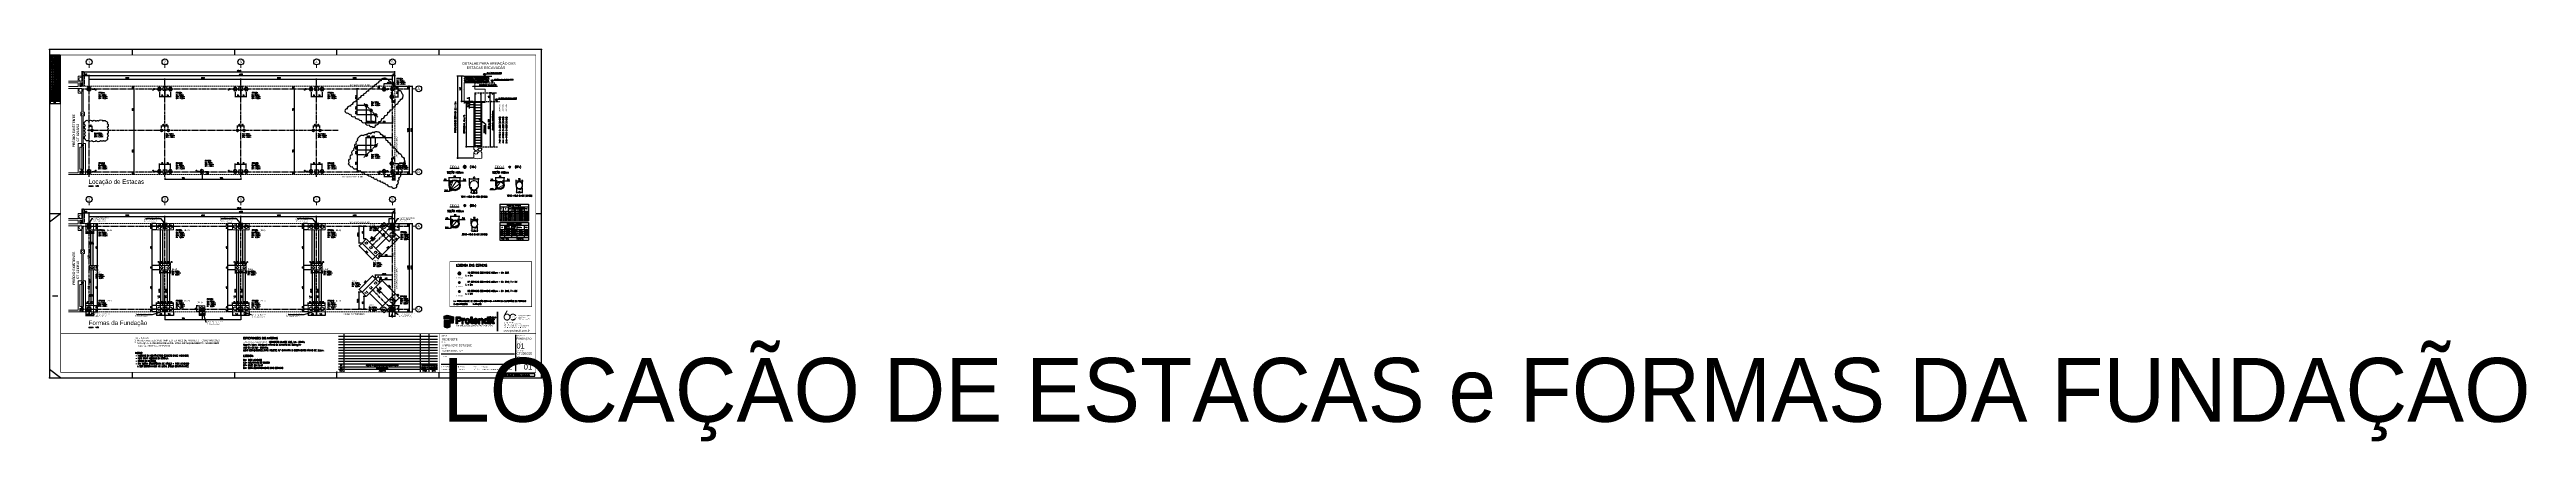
# Paper-space layout 'FL01' of a CAD drawing. Header units: millimetres. Extents: x 139 to 588, y -17 to 54.
# The model-space entities are those that its viewports show. They can reach past a viewport. Long polylines and large blocks are cut down to what shows.
import ezdxf
from ezdxf import colors
from ezdxf.entities.mleader import LeaderData, LeaderLine
from ezdxf.enums import TextEntityAlignment as Align
from ezdxf.math import Vec2, Vec3

# ---------------------------------------------------------------- set-up
doc = ezdxf.new("R2018")
doc.units = ezdxf.units.MM
doc.header["$LTSCALE"] = 0.5
for name, pattern in [('_PTD_tracejado', [0.003, 0.002, -0.001]), ('CENTER', [2, 1.25, -0.25, 0.25, -0.25]), ('CONTINUO', [0]), ('ESTILO_TQS_0003', [0.91, 0.5, -0.2, 0.01, -0.2]), ('Hidden', [0.007144, 0.004763, -0.002381]), ('HIDDEN2', [0.1875, 0.125, -0.0625]), ('IMPORT-DASHDOT2', [0.5, 0.25, -0.125, 0, -0.125]), ('IMPORT-DASHED2 _4_', [0.375, 0.25, -0.125])]:
    doc.linetypes.add(name, pattern=pattern)
doc.layers.get('0').update_dxf_attribs({"color": 1})
for name, color, linetype in [('$TXT_FER0', 3, 'Continuous'), ('1', 7, 'Continuous'), ('11', 3, 'Continuous'), ('2', 1, 'Continuous'), ('227', 2, 'Continuous'), ('228', 1, 'Continuous'), ('4', 4, 'Continuous'), ('5', 5, 'Continuous'), ('79', 7, 'Continuous'), ('8', 3, 'Continuous'), ('9', 3, 'Continuous'), ('A_htc_alv', 1, 'Continuous'), ('concretagem posterior', 10, 'Continuous'), ('COTAS', 1, 'Continuous'), ('Descrição Pilar', 4, 'Continuous'), ('DETARMEST', 2, 'Continuous'), ('EIXOS', 242, 'CENTER'), ('ESTACAS', 2, 'Continuous'), ('Folha', 7, 'Continuous'), ('MARGEM', 7, 'Continuous'), ('PILAR', 5, 'Continuous'), ('Protendit_azul', 150, 'Continuous'), ('Protendit_azul escuro', 162, 'Continuous'), ('Protendit_verde', 100, 'Continuous'), ('Protendit_verde escuro', 104, 'Continuous'), ('SELO', 1, 'Continuous'), ('Selo-1', 7, 'Continuous'), ('TEXT4', 4, 'Continuous'), ('TEXTO2', 4, 'Continuous'), ('TITULOS', 7, 'Continuous'), ('vigas', 3, 'Continuous'), ('VPorts', 7, 'Continuous')]:
    doc.layers.add(name, color=color, linetype=linetype)
for name, color, linetype, lineweight in [('_Hidden_', 7, 'Hidden', 9), ('BLOCOS', 3, 'Continuous', 9), ('CONT-VM', 2, 'Continuous', 9), ('ESTACAS ARRIMO', 2, 'Continuous', 20), ('FO-Eixos', 1, 'Continuous', 20), ('Grids', 7, 'Continuous', 9), ('Text Notes', 7, 'Continuous', 9), ('TEXT2', 2, 'Continuous', 15)]:
    doc.layers.add(name, color=color, linetype=linetype, lineweight=lineweight)
for name, color, linetype, lineweight, true_color in [('CT1213 Sete_dwg', 7, 'Continuous', 9, 0x767676), ('DETALHES', 1, 'Continuous', 9, 0xff0000), ('Escadas', 1, 'Continuous', 9, 0xff0000), ('Pilar_40x40', 5, 'Continuous', 9, 0x0000ff)]:
    doc.layers.add(name, color=color, linetype=linetype, lineweight=lineweight, true_color=true_color)
doc.layers.get('VPorts').freeze()
doc.styles.add('Arial', font='arial.ttf', dxfattribs={"height": 0.1875})
doc.styles.add('Arial_2', font='arial.ttf', dxfattribs={"height": 0.1875})
doc.styles.add('BRASIL', font='ROMANS.SHX', dxfattribs={"oblique": 10})
doc.styles.add('Century Gothic_B', font='GOTHICB.TTF', dxfattribs={"height": 0.45})
doc.styles.add('ROMANS', font='romans.shx')
doc.styles.add('ROMANS2', font='romans.shx', dxfattribs={"width": 0.8})
doc.styles.add('SANB', font='sas_____.pfb')
doc.styles.add('SIMPLEX', font='SIMPLEX.shx', dxfattribs={"width": 0.8})
doc.styles.get("Standard").update_dxf_attribs({"font": 'arial.ttf'})
doc.styles.add('STYLE2', font='romans.shx')
doc.styles.add('Texto Logo', font='sanss___.ttf')
doc.dimstyles.new('75', dxfattribs={"dimtxt": 0.15, "dimasz": 0.075, "dimexe": 0.075, "dimexo": 0.075, "dimgap": 0.075, "dimtad": 1, "dimdec": 1, "dimlfac": 100, "dimrnd": 0.4995, "dimdsep": 46, "dimtxsty": 'ROMANS', "dimblk": 'ARCHTICK', "dimcen": 0.075, "dimclrd": 1, "dimclre": 1, "dimclrt": 2, "dimadec": 0, "dimazin": 0, "dimtfac": 1, "dimtdec": 1, "dimtix": 1, "dimtmove": 0, "dimatfit": 0, "dimldrblk": 'ARCHTICK', "dimfxl": 1, "dimtolj": 1, "dimtzin": 0, "dimarcsym": 0})
doc.dimstyles.new('75e', dxfattribs={"dimtxt": 0.15, "dimasz": 0.075, "dimexe": 0.075, "dimexo": 0.075, "dimgap": 0.075, "dimtad": 1, "dimdec": 1, "dimlfac": 100, "dimrnd": 0.5, "dimdsep": 46, "dimtxsty": 'ROMANS2', "dimblk": 'ARCHTICK', "dimcen": 0.075, "dimclrd": 1, "dimclre": 1, "dimclrt": 2, "dimadec": 0, "dimazin": 0, "dimtfac": 1, "dimtdec": 1, "dimtix": 1, "dimtmove": 0, "dimatfit": 0, "dimldrblk": 'ARCHTICK', "dimfxl": 1, "dimtolj": 1, "dimtzin": 0, "dimarcsym": 0})
doc.dimstyles.new('COTA 100', dxfattribs={"dimscale": 0.75, "dimtxt": 0.2, "dimasz": 0.35, "dimexe": 0.1, "dimexo": 0.1, "dimgap": 0.1, "dimtad": 1, "dimdec": 1, "dimlfac": 100, "dimrnd": 0.5, "dimzin": 12, "dimdsep": 46, "dimtxsty": 'ROMANS', "dimblk": 'DOTSMALL', "dimcen": 0.09, "dimdle": 0.1, "dimclrd": 1, "dimclre": 1, "dimclrt": 2, "dimadec": 1, "dimazin": 2, "dimtfac": 1, "dimtdec": 1, "dimtofl": 0, "dimtmove": 0, "dimatfit": 3, "dimldrblk": 'DOTSMALL', "dimfxl": 0.1, "dimarcsym": 0})
pattern_1 = [(0, (0, 0), (0, 6.985), [5.08, -1.905]), (90, (0, 0), (-6.985, 4e-16), [5.08, -1.905])]
pattern_2 = [(45, (139.559941, -190.253245), (-0.01234785217, 0.01234785217), [])]
pattern_3 = [(45, (149.879941, -190.253245), (-0.01234785217, 0.01234785217), [])]
pattern_4 = [(45, (129.239941, -190.253245), (-0.01234785217, 0.01234785217), [])]
pattern_5 = [(45, (118.869941, -190.253245), (-0.01234785217, 0.01234785217), [])]
pattern_6 = [(45, (160.219941, -190.253245), (-0.01234785217, 0.01234785217), [])]
pattern_7 = [(45, (160.219941, -190.603245), (-0.01234785217, 0.01234785217), [])]

# ---------------------------------------------------------------- blocks, each defined once
blk = doc.blocks.new('*U187')
at = {"layer": 'Protendit_azul'}
h = blk.add_hatch(color=256, dxfattribs=at)
h.dxf.hatch_style = 1
h.paths.add_polyline_path([(72.94, 12.33), (72.4, 12.16), (72.4, 11.59), (72.94, 11.65)])
h = blk.add_hatch(color=162, dxfattribs=at)
h.dxf.hatch_style = 1
h.set_gradient(color1=(0, 51, 204), color2=(0, 153, 204), tint=1)
edge = h.paths.add_edge_path()
edge.add_line((83.6, 12.61), (83.91, 13.14))
edge.add_line((83.91, 13.14), (83.69, 13.14))
edge.add_line((83.69, 13.14), (83.21, 12.31))
edge.add_arc((83.77, 11.99), 0.634, 150.2498, 328.5118)
edge.add_line((84.31, 11.66), (84.42, 11.85))
edge.add_arc((84.85, 11.99), 0.447, 25.6879, 199.2888, ccw=False)
edge.add_line((85.25, 12.19), (85.45, 12.19))
edge.add_arc((84.85, 11.99), 0.634, 17.8069, 148.5118)
edge.add_arc((83.77, 11.99), 0.634, 31.4882, 105.0578)
edge = h.paths.add_edge_path(flags=16)
edge.add_arc((83.77, 11.99), 0.447, 0, 360)
at = {"layer": 'Protendit_azul escuro'}
h = blk.add_hatch(color=256, dxfattribs=at)
h.dxf.hatch_style = 1
h.paths.add_polyline_path([(74.07, 12.01), (72.96, 12.33), (72.96, 11.65), (73.77, 11.55), (73.77, 11.41), (74.07, 11.41)])
h = blk.add_hatch(color=256, dxfattribs=at)
h.dxf.hatch_style = 1
h.paths.add_polyline_path([(77.63, 11.67), (77.49, 11.67), (77.49, 12.01), (77.24, 12.01), (77.24, 11.67), (77.13, 11.67), (77.13, 11.5), (77.24, 11.5), (77.24, 10.92), (77.24, 10.91), (77.24, 10.9), (77.25, 10.88), (77.25, 10.87), (77.26, 10.86), (77.27, 10.85), (77.29, 10.83), (77.3, 10.83), (77.31, 10.82), (77.33, 10.81), (77.34, 10.8), (77.37, 10.8), (77.38, 10.79), (77.39, 10.79), (77.62, 10.79), (77.62, 10.97), (77.51, 10.97), (77.51, 10.97), (77.5, 10.98), (77.49, 10.99), (77.49, 11), (77.49, 11.01), (77.49, 11.49), (77.63, 11.49)])
h = blk.add_hatch(color=256, dxfattribs=at)
h.dxf.hatch_style = 1
h.paths.add_polyline_path([(78.53, 11.37), (78.52, 11.43), (78.49, 11.49), (78.47, 11.54), (78.43, 11.6), (78.39, 11.63), (78.34, 11.67), (78.28, 11.69), (78.22, 11.71), (78.15, 11.72), (78.09, 11.73), (78.02, 11.72), (77.95, 11.7), (77.9, 11.67), (77.84, 11.63), (77.81, 11.6), (77.78, 11.56), (77.75, 11.51), (77.72, 11.46), (77.7, 11.41), (77.69, 11.36), (77.69, 11.31), (77.68, 11.26), (77.68, 11.21), (77.69, 11.16), (77.7, 11.11), (77.71, 11.06), (77.74, 11.01), (77.76, 10.97), (77.78, 10.94), (77.81, 10.9), (77.85, 10.88), (77.88, 10.85), (77.91, 10.84), (77.93, 10.82), (77.97, 10.81), (78.01, 10.8), (78.05, 10.79), (78.09, 10.79), (78.14, 10.79), (78.18, 10.8), (78.25, 10.82), (78.32, 10.84), (78.37, 10.87), (78.42, 10.91), (78.46, 10.96), (78.49, 11.02), (78.51, 11.07), (78.27, 11.08), (78.26, 11.07), (78.24, 11.04), (78.21, 11.01), (78.18, 11), (78.14, 10.98), (78.11, 10.98), (78.08, 10.98), (78.05, 10.99), (78.03, 11), (78.01, 11.01), (77.99, 11.03), (77.98, 11.05), (77.96, 11.07), (77.95, 11.09), (77.94, 11.12), (77.94, 11.15), (77.93, 11.17), (77.93, 11.19), (78.53, 11.19)])
h.paths.add_polyline_path([(78.28, 11.36), (77.95, 11.36, -0.991648)], flags=16)
h = blk.add_hatch(color=256, dxfattribs=at)
h.dxf.hatch_style = 1
h.paths.add_polyline_path([(78.97, 11.48), (79.01, 11.5), (79.04, 11.51), (79.06, 11.51), (79.09, 11.51), (79.1, 11.5), (79.11, 11.5), (79.12, 11.5), (79.14, 11.49), (79.15, 11.49), (79.16, 11.48), (79.18, 11.46), (79.19, 11.45), (79.2, 11.43), (79.21, 11.41), (79.21, 11.39), (79.21, 11.37), (79.21, 10.79), (79.47, 10.79), (79.47, 11.42), (79.47, 11.42), (79.47, 11.48), (79.46, 11.52), (79.44, 11.57), (79.42, 11.6), (79.4, 11.63), (79.37, 11.66), (79.33, 11.68), (79.29, 11.7), (79.24, 11.72), (79.2, 11.72), (79.15, 11.72), (79.09, 11.72), (79.04, 11.7), (78.99, 11.68), (78.95, 11.65), (78.92, 11.62), (78.9, 11.6), (78.89, 11.58), (78.88, 11.56), (78.88, 11.56), (78.88, 11.7), (78.62, 11.7), (78.62, 10.79), (78.87, 10.79), (78.88, 11.3), (78.89, 11.34), (78.89, 11.37), (78.9, 11.4), (78.92, 11.43), (78.95, 11.46)])
h = blk.add_hatch(color=256, dxfattribs=at)
h.dxf.hatch_style = 1
h.paths.add_polyline_path([(80.46, 12.01), (80.22, 12.01), (80.22, 11.6), (80.22, 11.6), (80.21, 11.6), (80.2, 11.62), (80.18, 11.64), (80.17, 11.66), (80.14, 11.67), (80.12, 11.69), (80.09, 11.7), (80.05, 11.72), (80.01, 11.72), (79.95, 11.72), (79.91, 11.72), (79.86, 11.71), (79.82, 11.69), (79.77, 11.67), (79.73, 11.64), (79.7, 11.62), (79.68, 11.59), (79.65, 11.55), (79.64, 11.53), (79.63, 11.5), (79.62, 11.47), (79.61, 11.43), (79.6, 11.4), (79.59, 11.35), (79.59, 11.29), (79.59, 11.24), (79.59, 11.21), (79.59, 11.18), (79.59, 11.15), (79.6, 11.12), (79.61, 11.07), (79.62, 11.03), (79.63, 11.01), (79.64, 10.98), (79.66, 10.96), (79.67, 10.94), (79.69, 10.91), (79.7, 10.89), (79.72, 10.88), (79.74, 10.86), (79.77, 10.84), (79.8, 10.82), (79.83, 10.81), (79.86, 10.8), (79.9, 10.79), (79.95, 10.79), (79.98, 10.79), (80.02, 10.8), (80.05, 10.81), (80.08, 10.82), (80.11, 10.84), (80.13, 10.85), (80.16, 10.87), (80.18, 10.89), (80.19, 10.91), (80.21, 10.93), (80.21, 10.94), (80.22, 10.94), (80.22, 10.79), (80.46, 10.79)])
edge = h.paths.add_edge_path(flags=16)
edge.add_ellipse((80.02, 11.24), major_axis=(0, 0.259), ratio=0.713173, start_angle=0, end_angle=360)
h = blk.add_hatch(color=256, dxfattribs=at)
h.dxf.hatch_style = 1
h.paths.add_polyline_path([(80.87, 12.01), (80.63, 12.01), (80.63, 11.78), (80.87, 11.78)])
h.paths.add_polyline_path([(80.87, 11.69), (80.63, 11.69), (80.63, 10.79), (80.87, 10.79)])
h = blk.add_hatch(color=256, dxfattribs=at)
h.dxf.hatch_style = 1
h.paths.add_polyline_path([(81.33, 11.52), (81.47, 11.52), (81.47, 11.7), (81.33, 11.7), (81.33, 12.01), (81.08, 12.01), (81.08, 11.7), (80.97, 11.7), (80.97, 11.52), (81.07, 11.52), (81.07, 10.93), (81.08, 10.91), (81.08, 10.89), (81.08, 10.88), (81.09, 10.87), (81.1, 10.86), (81.11, 10.85), (81.13, 10.83), (81.14, 10.83), (81.15, 10.82), (81.17, 10.81), (81.18, 10.8), (81.21, 10.8), (81.22, 10.79), (81.23, 10.79), (81.46, 10.79), (81.46, 10.99), (81.36, 10.99), (81.35, 10.99), (81.34, 10.99), (81.33, 11), (81.33, 11.02), (81.33, 11.03)])
h = blk.add_hatch(color=256, dxfattribs=at)
h.dxf.hatch_style = 1
edge = h.paths.add_edge_path()
edge.add_arc((81.68, 11.92), 0.118, 0, 360)
edge = h.paths.add_edge_path(flags=16)
edge.add_arc((81.68, 11.92), 0.114, 0, 360)
h.paths.add_polyline_path([(81.6, 11.85), (81.76, 11.85), (81.76, 12), (81.6, 12)], flags=0)
h = blk.add_hatch(color=256, dxfattribs=at)
h.dxf.hatch_style = 1
h.paths.add_polyline_path([(82.08, 12.94), (82.08, 12.94), (82.08, 9.46), (82.08, 9.46)])
at = {"layer": 'Protendit_verde'}
h = blk.add_hatch(color=256, dxfattribs=at)
h.dxf.hatch_style = 1
h.paths.add_polyline_path([(72.94, 11.35), (72.4, 11.35), (72.4, 10.25), (72.94, 10.07)])
h = blk.add_hatch(color=104, dxfattribs=at)
h.dxf.hatch_style = 1
h.set_gradient(color1=(0, 153, 38), color2=(0, 255, 63), tint=1)
edge = h.paths.add_edge_path()
edge.add_line((85.24, 11.79), (85.45, 11.79))
edge.add_arc((84.85, 11.99), 0.634, 230.6186, 341.1503, ccw=False)
edge.add_line((84.44, 11.5), (84.56, 11.65))
edge.add_arc((84.85, 11.99), 0.447, 230.6186, 332.7447)
at = {"layer": 'Protendit_verde escuro'}
h = blk.add_hatch(color=256, dxfattribs=at)
h.dxf.hatch_style = 1
h.paths.add_polyline_path([(74.07, 10.96), (74.07, 11.35), (72.96, 11.35), (72.96, 10.07), (73.5, 10.23), (73.5, 10.9)])
h = blk.add_hatch(color=256, dxfattribs=at)
h.dxf.hatch_style = 1
h.paths.add_polyline_path([(75.13, 12.01), (74.59, 12.01), (74.59, 10.79), (74.83, 10.79), (74.83, 11.24), (75.13, 11.24, 1)])
h.paths.add_polyline_path([(74.83, 11.45), (74.83, 11.82), (75.09, 11.82, -1), (75.09, 11.45)], flags=16)
h = blk.add_hatch(color=256, dxfattribs=at)
h.dxf.hatch_style = 1
h.paths.add_polyline_path([(75.86, 11.36), (75.87, 11.39), (75.89, 11.42), (75.91, 11.43), (75.94, 11.45), (75.97, 11.46), (76.01, 11.47), (76.03, 11.48), (76.05, 11.48), (76.08, 11.48), (76.12, 11.48), (76.14, 11.48), (76.14, 11.73), (76.1, 11.73), (76.08, 11.73), (76.05, 11.72), (76.02, 11.72), (76, 11.72), (75.97, 11.71), (75.95, 11.7), (75.93, 11.69), (75.92, 11.68), (75.9, 11.66), (75.88, 11.64), (75.86, 11.62), (75.85, 11.6), (75.83, 11.58), (75.83, 11.56), (75.82, 11.56), (75.82, 11.72), (75.58, 11.72), (75.58, 10.8), (75.83, 10.8), (75.85, 11.3), (75.85, 11.33)])
h = blk.add_hatch(color=256, dxfattribs=at)
h.dxf.hatch_style = 1
edge = h.paths.add_edge_path()
edge.add_ellipse((76.61, 11.25), major_axis=(0, -0.471), ratio=0.954114, start_angle=0, end_angle=360)
edge = h.paths.add_edge_path(flags=16)
edge.add_ellipse((76.61, 11.25), major_axis=(0, -0.259), ratio=0.798996, start_angle=0, end_angle=360)
at = {"layer": 'Folha', "color": 1}
for p, q in [((2.9, 59.41), (1.1, 59.41)), ((1.1, 59.41), (1.1, 51.51)), ((2.9, 59.01), (1.1, 59.01)), ((2.9, 58.71), (1.1, 58.71)), ((2.9, 58.41), (1.1, 58.41)), ((1.8, 59.41), (1.8, 51.51)), ((2.35, 59.41), (2.35, 51.51)), ((2.9, 59.41), (2.9, 51.51)), ((2.9, 58.11), (1.1, 58.11)), ((2.9, 57.81), (1.1, 57.81)), ((2.9, 57.51), (1.1, 57.51)), ((2.9, 57.21), (1.1, 57.21)), ((2.9, 56.91), (1.1, 56.91)), ((2.9, 56.61), (1.1, 56.61)), ((2.9, 56.31), (1.1, 56.31)), ((2.9, 56.01), (1.1, 56.01)), ((2.9, 55.71), (1.1, 55.71)), ((2.9, 55.41), (1.1, 55.41)), ((2.9, 55.11), (1.1, 55.11)), ((2.9, 54.81), (1.1, 54.81)), ((2.9, 54.51), (1.1, 54.51)), ((2.9, 54.21), (1.1, 54.21)), ((2.9, 53.91), (1.1, 53.91)), ((2.9, 53.61), (1.1, 53.61)), ((2.9, 53.31), (1.1, 53.31)), ((2.9, 53.01), (1.1, 53.01)), ((2.9, 52.71), (1.1, 52.71)), ((2.9, 52.41), (1.1, 52.41)), ((2.9, 52.11), (1.1, 52.11)), ((2.9, 51.81), (1.1, 51.81)), ((2.9, 51.51), (1.1, 51.51)), ((2.9, 51.4), (1.1, 51.4)), ((1.1, 51.4), (1.1, 51)), ((2.9, 51), (1.1, 51)), ((2.9, 51), (1.1, 51)), ((1.1, 51), (1.1, 50.6)), ((2.9, 50.6), (1.1, 50.6)), ((2.9, 51.4), (2.9, 51)), ((2.9, 51), (2.9, 50.6))]:
    blk.add_line(p, q, dxfattribs=at)
at = {"layer": 'Folha', "color": 15}
for p, q in [((16, 59.41), (16, 60.41)), ((34.5, 59.41), (34.5, 60.41)), ((53, 59.41), (53, 60.41)), ((71.5, 59.41), (71.5, 60.41)), ((3, 30.7), (1, 29.2)), ((3, 30.7), (1, 30.7)), ((90, 30.7), (89, 30.7)), ((1.5, 15.85), (2.5, 15.85)), ((3, 1), (1, 2.5)), ((16, 1.04), (16, 2.04)), ((34.5, 1), (34.5, 2)), ((53, 1), (53, 2)), ((71.5, 1), (71.5, 2))]:
    blk.add_line(p, q, dxfattribs=at)
blk.add_lwpolyline([(1, 1), (90, 1), (90, 60.41), (1, 60.41)], close=True, dxfattribs=at)
at = {"layer": 'Folha', "color": 5, "const_width": 0.1}
for points in [[(89, 9), (89, 59.41), (3, 59.41), (3, 9)], [(3, 9), (89, 9), (89, 2), (3, 2)], [(89, 2), (89, 9), (71.5, 9), (71.5, 2)]]:
    blk.add_lwpolyline(points, close=True, dxfattribs=at)
at = {"layer": 'Folha'}
for p in [(0.99, 60.42), (90.01, 60.42), (0.99, 0.99), (90.01, 0.99)]:
    blk.add_point(p, dxfattribs=at)
at = {"layer": 'Protendit_azul'}
blk.add_lwpolyline([(72.4, 12.16), (72.94, 12.33), (72.94, 11.65), (72.4, 11.59)], close=True, dxfattribs=at)
at = {"layer": 'Protendit_azul escuro'}
for points in [[(72.96, 12.33), (74.07, 12.01), (74.07, 11.41), (73.77, 11.41), (73.77, 11.55), (72.96, 11.65)], [(77.24, 10.92), (77.24, 11.5), (77.13, 11.5), (77.13, 11.67), (77.24, 11.67), (77.24, 12.01), (77.49, 12.01), (77.49, 11.67), (77.63, 11.67), (77.63, 11.49), (77.49, 11.49), (77.49, 11.01), (77.49, 11), (77.49, 10.99), (77.49, 10.98), (77.5, 10.98), (77.51, 10.97), (77.51, 10.97), (77.62, 10.97), (77.62, 10.79), (77.39, 10.79), (77.38, 10.79), (77.37, 10.8), (77.34, 10.8), (77.33, 10.81), (77.31, 10.82), (77.3, 10.83), (77.29, 10.83), (77.27, 10.85), (77.26, 10.86), (77.25, 10.87), (77.25, 10.88), (77.24, 10.9), (77.24, 10.91)], [(78.51, 11.07), (78.27, 11.08), (78.26, 11.07), (78.24, 11.04), (78.21, 11.01), (78.18, 11), (78.14, 10.98), (78.11, 10.98), (78.08, 10.98), (78.05, 10.99), (78.03, 11), (78.01, 11.01), (77.99, 11.03), (77.98, 11.05), (77.96, 11.07), (77.95, 11.09), (77.94, 11.12), (77.94, 11.15), (77.93, 11.17), (77.93, 11.19), (78.53, 11.19), (78.53, 11.37), (78.52, 11.43), (78.49, 11.49), (78.47, 11.54), (78.43, 11.6), (78.39, 11.63), (78.34, 11.67), (78.28, 11.69), (78.22, 11.71), (78.15, 11.72), (78.09, 11.73), (78.02, 11.72), (77.95, 11.7), (77.9, 11.67), (77.84, 11.63), (77.81, 11.6), (77.78, 11.56), (77.75, 11.51), (77.72, 11.46), (77.7, 11.41), (77.69, 11.36), (77.69, 11.31), (77.68, 11.26), (77.68, 11.21), (77.69, 11.16), (77.7, 11.11), (77.71, 11.06), (77.74, 11.01), (77.76, 10.97), (77.78, 10.94), (77.81, 10.9), (77.85, 10.88), (77.88, 10.85), (77.91, 10.84), (77.93, 10.82), (77.97, 10.81), (78.01, 10.8), (78.05, 10.79), (78.09, 10.79), (78.14, 10.79), (78.18, 10.8), (78.25, 10.82), (78.32, 10.84), (78.37, 10.87), (78.42, 10.91), (78.46, 10.96), (78.49, 11.02)], [(80.63, 11.78), (80.87, 11.78), (80.87, 12.01), (80.63, 12.01)], [(80.63, 10.79), (80.87, 10.79), (80.87, 11.69), (80.63, 11.69)], [(81.07, 10.93), (81.07, 11.52), (80.97, 11.52), (80.97, 11.7), (81.08, 11.7), (81.08, 12.01), (81.33, 12.01), (81.33, 11.7), (81.47, 11.7), (81.47, 11.52), (81.33, 11.52), (81.33, 11.03), (81.33, 11.02), (81.33, 11.01), (81.33, 11), (81.34, 10.99), (81.35, 10.99), (81.36, 10.99), (81.46, 10.99), (81.46, 10.79), (81.23, 10.79), (81.22, 10.79), (81.21, 10.8), (81.18, 10.8), (81.17, 10.81), (81.15, 10.82), (81.14, 10.83), (81.13, 10.83), (81.11, 10.85), (81.1, 10.86), (81.09, 10.87), (81.08, 10.88), (81.08, 10.89), (81.08, 10.91)], [(82.08, 12.94), (82.08, 12.94), (82.08, 9.46), (82.08, 9.46)]]:
    blk.add_lwpolyline(points, close=True, dxfattribs=at)
blk.add_lwpolyline([(78.28, 11.36, 0.991648), (77.95, 11.36)], format="xyb", close=True, dxfattribs=at)
for points in [[(79.47, 11.42), (79.47, 11.42), (79.47, 11.48), (79.46, 11.52), (79.44, 11.57), (79.42, 11.6), (79.4, 11.63), (79.37, 11.66), (79.33, 11.68), (79.29, 11.7), (79.24, 11.72), (79.2, 11.72), (79.15, 11.72), (79.09, 11.72), (79.04, 11.7), (78.99, 11.68), (78.95, 11.65), (78.92, 11.62), (78.9, 11.6), (78.89, 11.58), (78.88, 11.56), (78.88, 11.56), (78.88, 11.7), (78.62, 11.7), (78.62, 10.79), (78.87, 10.79), (78.88, 11.3), (78.89, 11.34), (78.89, 11.37), (78.9, 11.4), (78.92, 11.43), (78.95, 11.46), (78.97, 11.48), (79.01, 11.5), (79.04, 11.51), (79.06, 11.51), (79.09, 11.51), (79.1, 11.5), (79.11, 11.5), (79.12, 11.5), (79.14, 11.49), (79.15, 11.49), (79.16, 11.48), (79.18, 11.46), (79.19, 11.45), (79.2, 11.43), (79.21, 11.41), (79.21, 11.39), (79.21, 11.37), (79.21, 10.79), (79.47, 10.79), (79.47, 11.42)], [(80.22, 11.6), (80.22, 12.01), (80.46, 12.01), (80.46, 10.79), (80.22, 10.79), (80.22, 10.94), (80.21, 10.94), (80.21, 10.93), (80.19, 10.91), (80.18, 10.89), (80.16, 10.87), (80.13, 10.85), (80.11, 10.84), (80.08, 10.82), (80.05, 10.81), (80.02, 10.8), (79.98, 10.79), (79.95, 10.79), (79.9, 10.79), (79.86, 10.8), (79.83, 10.81), (79.8, 10.82), (79.77, 10.84), (79.74, 10.86), (79.72, 10.88), (79.7, 10.89), (79.69, 10.91), (79.67, 10.94), (79.66, 10.96), (79.64, 10.98), (79.63, 11.01), (79.62, 11.03), (79.61, 11.07), (79.6, 11.12), (79.59, 11.15), (79.59, 11.18), (79.59, 11.21), (79.59, 11.24), (79.59, 11.29), (79.59, 11.35), (79.6, 11.4), (79.61, 11.43), (79.62, 11.47), (79.63, 11.5), (79.64, 11.53), (79.65, 11.55), (79.68, 11.59), (79.7, 11.62), (79.73, 11.64), (79.77, 11.67), (79.82, 11.69), (79.86, 11.71), (79.91, 11.72), (79.95, 11.72), (80.01, 11.72), (80.05, 11.72), (80.09, 11.7), (80.12, 11.69), (80.14, 11.67), (80.17, 11.66), (80.18, 11.64), (80.2, 11.62), (80.21, 11.6), (80.22, 11.6), (80.22, 11.6)]]:
    blk.add_lwpolyline(points, dxfattribs=at)
for radius in [0.118, 0.114]:
    blk.add_circle((81.68, 11.92), radius, dxfattribs=at)
blk.add_ellipse((80.02, 11.24), major_axis=(0, 0.259), ratio=0.713173, dxfattribs=at)
at = {"layer": 'Protendit_verde'}
blk.add_lwpolyline([(72.4, 10.25), (72.94, 10.07), (72.94, 11.35), (72.4, 11.35)], close=True, dxfattribs=at)
at = {"layer": 'Protendit_verde escuro'}
for p, q in [((74.59, 10.79), (74.59, 12.01)), ((74.59, 12.01), (75.13, 12.01)), ((74.83, 10.79), (74.59, 10.79)), ((74.83, 11.45), (74.83, 11.82)), ((74.83, 11.82), (75.09, 11.82)), ((74.83, 11.45), (75.09, 11.45)), ((74.83, 11.24), (74.83, 10.79)), ((74.83, 11.24), (75.13, 11.24))]:
    blk.add_line(p, q, dxfattribs=at)
for points in [[(73.5, 10.9), (74.07, 10.96), (74.07, 11.35), (72.96, 11.35), (72.96, 10.07), (73.5, 10.23)], [(76.14, 11.48), (76.14, 11.73), (76.14, 11.73), (76.1, 11.73), (76.08, 11.73), (76.05, 11.72), (76.02, 11.72), (76, 11.72), (75.97, 11.71), (75.95, 11.7), (75.93, 11.69), (75.92, 11.68), (75.9, 11.66), (75.88, 11.64), (75.86, 11.62), (75.85, 11.6), (75.83, 11.58), (75.83, 11.56), (75.82, 11.56), (75.82, 11.72), (75.58, 11.72), (75.58, 10.8), (75.83, 10.8), (75.85, 11.3), (75.85, 11.33), (75.86, 11.36), (75.87, 11.39), (75.89, 11.42), (75.91, 11.43), (75.94, 11.45), (75.97, 11.46), (76.01, 11.47), (76.03, 11.48), (76.05, 11.48), (76.08, 11.48), (76.12, 11.48)]]:
    blk.add_lwpolyline(points, close=True, dxfattribs=at)
for centre, radius, start, end in [((75.09, 11.64), 0.186, 270, 90), ((75.13, 11.62), 0.383, 270.4135, 89.5865)]:
    blk.add_arc(centre, radius, start, end, dxfattribs=at)
blk.add_ellipse((76.61, 11.25), major_axis=(0, -0.471), ratio=0.954114, start_param=5.810893, end_param=12.094078, dxfattribs=at)
blk.add_ellipse((76.61, 11.25), major_axis=(0, -0.259), ratio=0.798996, dxfattribs=at)
at = {"layer": 'SELO', "color": 3}
for p, q in [((71.86, 5.35), (85.1, 5.35)), ((85.3, 8.8), (85.3, 2.2)), ((71.86, 3.45), (85.1, 3.45)), ((88.8, 3.95), (85.5, 3.95))]:
    blk.add_line(p, q, dxfattribs=at)
at = {"layer": 'TEXTO2', "color": 1}
blk.add_lwpolyline([(82.31, 1.29), (88.8, 1.29), (88.8, 1.71), (82.31, 1.71)], close=True, dxfattribs=at)
at = {"layer": 'Folha', "color": 1, "style": 'ROMANS'}
for s, height, width, p in [('Cores', 0.2, 0.6, (1.21, 59.11)), ('Yellow', 0.15, 0.7, (1.25, 58.48)), ('Green', 0.15, 0.7, (1.25, 58.18)), ('Red', 0.15, 0.7, (1.31, 58.78)), ('Penas', 0.18, 0.6, (1.83, 59.11)), ('07', 0.15, 0.7, (1.98, 58.78)), ('07', 0.15, 0.7, (1.98, 58.48)), ('07', 0.15, 0.7, (1.98, 58.18)), ('Espes.', 0.18, 0.6, (2.38, 59.11)), ('0.1', 0.15, 0.7, (2.51, 58.78)), ('0.2', 0.15, 0.7, (2.51, 58.48)), ('0.3', 0.15, 0.7, (2.51, 58.18)), ('Magenta', 0.15, 0.7, (1.14, 57.28)), ('White', 0.15, 0.7, (1.26, 56.98)), ('Cyan', 0.15, 0.7, (1.3, 57.88)), ('Blue', 0.15, 0.7, (1.33, 57.58)), ('132', 0.15, 0.7, (1.34, 53.68)), ('08', 0.15, 0.7, (1.39, 56.68)), ('09', 0.15, 0.7, (1.39, 56.38)), ('31', 0.15, 0.7, (1.39, 54.88)), ('43', 0.15, 0.7, (1.39, 54.58)), ('53', 0.15, 0.7, (1.39, 54.28)), ('80', 0.15, 0.7, (1.39, 53.98)), ('10', 0.15, 0.7, (1.39, 56.08)), ('11', 0.15, 0.7, (1.39, 55.78)), ('12', 0.15, 0.7, (1.39, 55.48)), ('15', 0.15, 0.7, (1.39, 55.18)), ('132', 0.15, 0.7, (1.94, 53.68)), ('07', 0.15, 0.7, (1.98, 57.88)), ('07', 0.15, 0.7, (1.98, 57.58)), ('07', 0.15, 0.7, (1.98, 57.28)), ('07', 0.15, 0.7, (1.98, 56.98)), ('07', 0.15, 0.7, (1.98, 56.68)), ('07', 0.15, 0.7, (1.98, 56.38)), ('07', 0.15, 0.7, (1.98, 56.08)), ('07', 0.15, 0.7, (1.98, 55.78)), ('07', 0.15, 0.7, (1.98, 55.18)), ('31', 0.15, 0.7, (1.98, 54.88)), ('43', 0.15, 0.7, (1.98, 54.58)), ('53', 0.15, 0.7, (1.98, 54.28)), ('80', 0.15, 0.7, (1.98, 53.98)), ('12', 0.15, 0.7, (1.98, 55.48)), ('0.15', 0.15, 0.7, (2.47, 55.48)), ('0.15', 0.15, 0.7, (2.47, 55.18)), ('0.15', 0.15, 0.7, (2.47, 54.88)), ('0.15', 0.15, 0.7, (2.47, 54.58)), ('0.15', 0.15, 0.7, (2.47, 54.28)), ('0.15', 0.15, 0.7, (2.47, 53.98)), ('0.4', 0.15, 0.7, (2.51, 57.88)), ('0.5', 0.15, 0.7, (2.51, 57.58)), ('0.6', 0.15, 0.7, (2.51, 57.28)), ('0.7', 0.15, 0.7, (2.51, 56.98)), ('0.8', 0.15, 0.7, (2.51, 56.68)), ('0.9', 0.15, 0.7, (2.51, 56.38)), ('0.1', 0.15, 0.7, (2.51, 55.78)), ('0.1', 0.15, 0.7, (2.52, 53.68)), ('1.0', 0.15, 0.7, (2.51, 56.08)), ('Escala de Plotagem', 0.2, 0.55, (1.15, 51.11)), ('250', 0.15, 0.7, (1.34, 52.78)), ('251', 0.15, 0.7, (1.34, 52.48)), ('252', 0.15, 0.7, (1.34, 52.18)), ('253', 0.15, 0.7, (1.34, 51.88)), ('254', 0.15, 0.7, (1.34, 51.58)), ('136', 0.15, 0.7, (1.34, 53.38)), ('170', 0.15, 0.7, (1.34, 53.08)), ('10:1', 0.2, 0.55, (1.73, 50.71)), ('250', 0.15, 0.7, (1.94, 52.78)), ('251', 0.15, 0.7, (1.94, 52.48)), ('252', 0.15, 0.7, (1.94, 52.18)), ('253', 0.15, 0.7, (1.94, 51.88)), ('254', 0.15, 0.7, (1.94, 51.58)), ('136', 0.15, 0.7, (1.94, 53.38)), ('170', 0.15, 0.7, (1.94, 53.08)), ('0.1', 0.15, 0.7, (2.52, 53.38)), ('0.1', 0.15, 0.7, (2.52, 53.08)), ('0.9', 0.15, 0.7, (2.52, 52.78)), ('0.1', 0.15, 0.7, (2.52, 52.48)), ('0.1', 0.15, 0.7, (2.52, 52.18)), ('0.1', 0.15, 0.7, (2.52, 51.88)), ('0.1', 0.15, 0.7, (2.52, 51.58))]:
    blk.add_text(s, height=height, dxfattribs=dict(at, width=width)).set_placement(p)
at = {"layer": 'MARGEM', "color": 2}
for s, height, p in [('CONSTRUÇÕES E ESTACAS PRÉ-FABRICADAS', 0.21, (74.59, 10.34)), ('São Paulo: (11) 2997-2133', 0.1875, (83.21, 10.6)), ('São José do Rio Preto: (17) 3214-7200', 0.1875, (83.21, 10.3)), ('E-mail: projetos@protendit.com.br', 0.1875, (83.21, 10))]:
    blk.add_text(s, height=height, dxfattribs=at).set_placement(p)
at = {"layer": 'MARGEM', "color": 7, "width": 0.917734}
blk.add_text('www.protendit.com.br', height=0.39, dxfattribs=at).set_placement((83.13, 9.37), (87.98, 9.37), align=Align.FIT)
at = {"layer": 'MARGEM', "color": 4}
blk.add_text('CONTATOS:', height=0.225, dxfattribs=at).set_placement((83.21, 10.9))
at = {"layer": 'MARGEM', "color": 2, "style": 'Texto Logo'}
for s, height, p in [('A N O S', 0.169, (84.67, 11.91)), ('DE CONSTRUÇÕES', 0.1688, (85.79, 12.21)), ('E ESTACAS', 0.169, (85.79, 11.91)), ('PRÉ-FABRICADAS', 0.1688, (85.79, 11.61)), ('TÍTULO:', 0.17, (71.95, 4.8)), ('CLIENTE:', 0.17, (71.95, 8.5)), ('OBRA:', 0.17, (71.95, 7.4)), ('LOCAL:', 0.17, (71.95, 6.3)), ('PROJETO DE:', 0.17, (85.45, 8.5)), ('FOLHA:', 0.17, (85.45, 7.4)), ('CONTRATO:', 0.17, (85.45, 5.8)), ('FASE:', 0.17, (85.45, 4.7)), ('PROJETISTA:', 0.17, (71.95, 2.9)), ('VERIF./APROV.:', 0.17, (74.48, 2.9)), ('DATA:', 0.17, (77.6, 2.9)), ('ARQUIVO:', 0.17, (79.18, 2.9)), ('REVISÃO:', 0.17, (85.45, 3.6))]:
    blk.add_text(s, height=height, dxfattribs=at).set_placement(p)
at = {"layer": 'Protendit_azul escuro'}
blk.add_text('R', height=0.104, dxfattribs=at).set_placement((81.63, 11.87))
at = {"layer": 'SELO', "color": 4}
blk.add_text('CT', height=0.4, dxfattribs=at).set_placement((85.5, 5.2))
at = {"layer": 'SELO', "color": 4, "lineweight": 30, "flags": 104}
blk.add_attdef('TÍTULO1:', text='', height=0.3, dxfattribs=at).set_placement((72.05, 4.6), align=Align.TOP_LEFT)
at = {"layer": 'SELO', "color": 7}
for tag, p, height in [('CLIENTE:', (72.05, 7.8), 0.35), ('OBRA:', (72.05, 6.7), 0.35), ('N:', (85.5, 6.3), 0.95)]:
    blk.add_attdef(tag, p, '', height=height, dxfattribs=at)
at = {"layer": 'SELO', "color": 4}
for tag, p, height in [('LOCAL:', (72.05, 5.75), 0.3), ('AGENTE', (85.5, 7.9), 0.35), ('NCONTRATO:', (86.32, 5.2), 0.4), ('PROJETISTA:', (72.05, 2.4), 0.22), ('VERIF./APROV.:', (74.58, 2.4), 0.22), ('DATA:', (77.7, 2.4), 0.22)]:
    blk.add_attdef(tag, p, '', height=height, dxfattribs=at)
at = {"layer": 'SELO', "color": 12, "width": 2.594194}
blk.add_attdef('FASE', text='', height=0.35, dxfattribs=at).set_placement((85.5, 4.15), (88.81, 4.15), align=Align.FIT)
at = {"layer": 'TEXTO2', "color": 2, "style": 'STYLE2', "width": 1.05}
blk.add_text('Form 501 Rev.02 Projetos Executivos', height=0.2, dxfattribs=at).set_placement((82.45, 1.42))
at = {"layer": 'TEXTO2', "color": 12}
blk.add_text('01', height=1, dxfattribs=at).set_placement((87.56, 2.5), align=Align.CENTER)
blk = doc.blocks.new('Selo Revisão')
blk.add_point((0, 0))
at = {"layer": 'SELO'}
for p, q in [((0.3, 6.5), (1.25, 6.5)), ((0.3, 6), (1.25, 6)), ((0.3, 5.5), (1.25, 5.5)), ((0.3, 5), (1.25, 5)), ((0.3, 4.5), (1.25, 4.5)), ((1.35, 6.5), (15.06, 6.5)), ((1.35, 6), (15.06, 6)), ((1.35, 5.5), (15.06, 5.5)), ((1.35, 5), (15.06, 5)), ((1.35, 4.5), (15.06, 4.5)), ((15.16, 6.5), (16.65, 6.5)), ((15.16, 6), (16.65, 6)), ((15.16, 5.5), (16.65, 5.5)), ((15.16, 5), (16.65, 5)), ((15.16, 4.5), (16.65, 4.5)), ((16.75, 6.5), (18.2, 6.5)), ((16.75, 6), (18.2, 6)), ((16.75, 5.5), (18.2, 5.5)), ((16.75, 5), (18.2, 5)), ((16.75, 4.5), (18.2, 4.5)), ((0.3, 4), (1.25, 4)), ((0.3, 3.5), (1.25, 3.5)), ((0.3, 3), (1.25, 3)), ((0.3, 2.5), (1.25, 2.5)), ((0.3, 2), (1.25, 2)), ((0.3, 1.5), (1.25, 1.5)), ((0.3, 1), (1.25, 1)), ((1.35, 4), (15.06, 4)), ((1.35, 3.5), (15.06, 3.5)), ((1.35, 3), (15.06, 3)), ((1.35, 2.5), (15.06, 2.5)), ((1.35, 2), (15.06, 2)), ((1.35, 1.5), (15.06, 1.5)), ((1.35, 1), (15.06, 1)), ((15.16, 4), (16.65, 4)), ((15.16, 3.5), (16.65, 3.5)), ((15.16, 3), (16.65, 3)), ((15.16, 2.5), (16.65, 2.5)), ((15.16, 2), (16.65, 2)), ((15.16, 1.5), (16.65, 1.5)), ((15.16, 1), (16.65, 1)), ((16.75, 4), (18.2, 4)), ((16.75, 3.5), (18.2, 3.5)), ((16.75, 3), (18.2, 3)), ((16.75, 2.5), (18.2, 2.5)), ((16.75, 2), (18.2, 2)), ((16.75, 1.5), (18.2, 1.5)), ((16.75, 1), (18.2, 1))]:
    blk.add_line(p, q, dxfattribs=at)
at = {"layer": 'SELO', "color": 2}
for p, q in [((1.3, 6.55), (1.3, 6.95)), ((1.3, 6.05), (1.3, 6.45)), ((1.3, 5.55), (1.3, 5.95)), ((1.3, 5.05), (1.3, 5.45)), ((1.3, 4.55), (1.3, 4.95)), ((15.11, 6.55), (15.11, 6.95)), ((15.11, 6.05), (15.11, 6.45)), ((15.11, 5.55), (15.11, 5.95)), ((15.11, 5.05), (15.11, 5.45)), ((15.11, 4.55), (15.11, 4.95)), ((16.7, 6.55), (16.7, 6.95)), ((16.7, 6.05), (16.7, 6.45)), ((16.7, 5.55), (16.7, 5.95)), ((16.7, 5.05), (16.7, 5.45)), ((16.7, 4.55), (16.7, 4.95)), ((1.3, 4.05), (1.3, 4.45)), ((1.3, 3.55), (1.3, 3.95)), ((1.3, 3.05), (1.3, 3.45)), ((1.3, 2.55), (1.3, 2.95)), ((1.3, 2.05), (1.3, 2.45)), ((1.3, 1.55), (1.3, 1.95)), ((1.3, 1.05), (1.3, 1.45)), ((1.3, 0.55), (1.3, 0.95)), ((1.3, 0.05), (1.3, 0.45)), ((15.11, 4.05), (15.11, 4.45)), ((15.11, 3.55), (15.11, 3.95)), ((15.11, 3.05), (15.11, 3.45)), ((15.11, 2.55), (15.11, 2.95)), ((15.11, 2.05), (15.11, 2.45)), ((15.11, 1.55), (15.11, 1.95)), ((15.11, 1.05), (15.11, 1.45)), ((15.11, 0.55), (15.11, 0.95)), ((15.11, 0.05), (15.11, 0.45)), ((16.7, 4.05), (16.7, 4.45)), ((16.7, 3.55), (16.7, 3.95)), ((16.7, 3.05), (16.7, 3.45)), ((16.7, 2.55), (16.7, 2.95)), ((16.7, 2.05), (16.7, 2.45)), ((16.7, 1.55), (16.7, 1.95)), ((16.7, 1.05), (16.7, 1.45)), ((16.7, 0.55), (16.7, 0.95)), ((16.7, 0.05), (16.7, 0.45))]:
    blk.add_line(p, q, dxfattribs=at)
at = {"layer": 'SELO', "color": 3}
for points in [[(1.25, 0.5), (0.3, 0.5)], [(15.06, 0.5), (1.35, 0.5)], [(16.65, 0.5), (15.16, 0.5)], [(18.2, 0.5), (16.75, 0.5)]]:
    blk.add_lwpolyline(points, dxfattribs=at)
at = {"layer": 'TEXTO2', "color": 3, "style": 'ROMANS'}
for s, p in [('REV.', (0.8, 0.15)), ('ASSUNTO', (8.2, 0.15)), ('PROJ.', (15.91, 0.15)), ('DATA', (17.52, 0.15))]:
    blk.add_text(s, height=0.2, dxfattribs=at).set_placement(p, align=Align.CENTER)
at = {"layer": 'TEXTO2', "style": 'ROMANS'}
blk.add_text('00', height=0.2, dxfattribs=at).set_placement((0.8, 0.64), align=Align.CENTER)
blk.add_text('EMISSÃO INICIAL', height=0.2, dxfattribs=at).set_placement((8.2, 0.75), align=Align.MIDDLE_CENTER)
for tag, p in [('12_REV.', (0.8, 6.64)), ('11_REV.', (0.8, 6.14)), ('10_REV.', (0.8, 5.64)), ('9_REV.', (0.8, 5.14)), ('8_REV.', (0.8, 4.64)), ('7_REV.', (0.8, 4.14)), ('5_REV.', (0.8, 3.14)), ('4_REV.', (0.8, 2.64)), ('3_REV.', (0.8, 2.14)), ('2_REV.', (0.8, 1.64)), ('6_REV.', (0.8, 3.64)), ('1_REV.', (0.8, 1.14))]:
    blk.add_attdef(tag, text='', height=0.2, dxfattribs=at).set_placement(p, align=Align.CENTER)
for p in [(8.2, 6.75), (8.2, 6.25), (8.2, 5.75), (8.2, 5.25), (8.2, 4.75), (8.2, 4.25), (8.2, 3.75), (8.2, 3.25), (8.2, 2.75), (8.2, 2.25), (8.2, 1.75), (8.2, 1.25)]:
    blk.add_attdef('ASSUNTO', text='', height=0.2, dxfattribs=at).set_placement(p, align=Align.MIDDLE_CENTER)
for tag, width, p, p2 in [('PROJETISTA', 0.709943, (15.31, 6.64), (16.5, 6.64)), ('PROJETISTA', 0.709943, (15.31, 6.14), (16.5, 6.14)), ('PROJETISTA', 0.709943, (15.31, 5.64), (16.5, 5.64)), ('PROJETISTA', 0.709943, (15.31, 5.14), (16.5, 5.14)), ('PROJETISTA', 0.709943, (15.31, 4.64), (16.5, 4.64)), ('DATA', 2.041667, (16.75, 6.64), (18.15, 6.64)), ('DATA', 2.041667, (16.75, 6.14), (18.15, 6.14)), ('DATA', 2.041667, (16.75, 5.64), (18.15, 5.64)), ('DATA', 2.041667, (16.75, 5.14), (18.15, 5.14)), ('DATA', 2.041667, (16.75, 4.64), (18.15, 4.64)), ('PROJETISTA', 0.709943, (15.31, 4.14), (16.5, 4.14)), ('PROJETISTA', 0.709943, (15.31, 3.64), (16.5, 3.64)), ('PROJETISTA', 0.709943, (15.31, 3.14), (16.5, 3.14)), ('PROJETISTA', 0.709943, (15.31, 2.64), (16.5, 2.64)), ('PROJETISTA', 0.709943, (15.31, 2.14), (16.5, 2.14)), ('PROJETISTA', 0.709943, (15.31, 1.64), (16.5, 1.64)), ('PROJETISTA', 0.709943, (15.31, 1.14), (16.5, 1.14)), ('PROJETISTA', 0.709943, (15.31, 0.64), (16.5, 0.64)), ('DATA', 2.041667, (16.75, 4.14), (18.15, 4.14)), ('DATA', 2.041667, (16.75, 3.64), (18.15, 3.64)), ('DATA', 2.041667, (16.75, 3.14), (18.15, 3.14)), ('DATA', 2.041667, (16.75, 2.64), (18.15, 2.64)), ('DATA', 2.041667, (16.75, 2.14), (18.15, 2.14)), ('DATA', 2.041667, (16.75, 1.64), (18.15, 1.64)), ('DATA', 2.041667, (16.75, 1.14), (18.15, 1.14)), ('DATA', 2.041667, (16.75, 0.64), (18.15, 0.64))]:
    blk.add_attdef(tag, text='', height=0.2, dxfattribs=dict(at, width=width)).set_placement(p, p2, align=Align.FIT)
blk = doc.blocks.new('_ArchTick')
at = {"color": 0, "linetype": 'ByBlock', "const_width": 0.15}
blk.add_lwpolyline([(-0.5, -0.5), (0.5, 0.5)], dxfattribs=at)
blk = doc.blocks.new('*D17')
at = {"layer": 'COTAS', "color": 1, "linetype": 'Continuous', "lineweight": -2, "transparency": 16777216}
for p, q in [((215.34, 44.53), (215.34, 45.32)), ((214.49, 44.33), (215.47, 44.33)), ((216.01, 44.53), (215.21, 44.53)), ((215.34, 44.33), (215.34, 44.13))]:
    blk.add_line(p, q, dxfattribs=at)
at = {"layer": 'DEFPOINTS', "color": 0, "transparency": 16777216}
for p in [(214.36, 44.33), (215.34, 44.53), (216.14, 44.53)]:
    blk.add_point(p, dxfattribs=at)
at = {"layer": 'COTAS', "color": 1, "lineweight": -2, "transparency": 16777216, "xscale": 0.195, "yscale": 0.195, "zscale": 0.195}
for p, rotation in [((215.34, 44.53), 270), ((215.34, 44.33), 90)]:
    blk.add_blockref('_ArchTick', p, dxfattribs=dict(at, rotation=rotation))
at = {"layer": 'COTAS', "color": 2, "transparency": 16777216, "insert": (215.08, 45.12), "char_height": 0.26, "attachment_point": 5, "rotation": 90, "style": 'SIMPLEX'}
blk.add_mtext('5', dxfattribs=at)
blk = doc.blocks.new('_DOTSMALL')
at = {"color": 1, "linetype": 'ByBlock', "lineweight": -2, "ltscale": 0.02, "const_width": 0.5}
blk.add_lwpolyline([(-0.0625, 0, 1), (0.0625, 0, 1)], format="xyb", close=True, dxfattribs=at)
blk = doc.blocks.new('*D25')
at = {"layer": 'COTAS', "color": 1, "linetype": 'Continuous', "lineweight": -2, "transparency": 16777216}
for p, q in [((216.15, 43.92), (215.21, 43.92)), ((216.15, 43.42), (215.21, 43.42)), ((215.34, 43.29), (215.34, 44.05))]:
    blk.add_line(p, q, dxfattribs=at)
at = {"layer": 'DEFPOINTS', "color": 0, "transparency": 16777216}
for p in [(215.34, 43.92), (216.28, 43.92), (216.28, 43.42)]:
    blk.add_point(p, dxfattribs=at)
at = {"layer": 'COTAS', "color": 1, "lineweight": -2, "transparency": 16777216, "xscale": 0.195, "yscale": 0.195, "zscale": 0.195}
for p, rotation in [((215.34, 43.92), 90), ((215.34, 43.42), 270)]:
    blk.add_blockref('_ArchTick', p, dxfattribs=dict(at, rotation=rotation))
at = {"layer": 'COTAS', "color": 2, "transparency": 16777216, "insert": (215.08, 43.67), "char_height": 0.26, "attachment_point": 5, "rotation": 90, "style": 'SIMPLEX'}
blk.add_mtext('15', dxfattribs=at)
blk = doc.blocks.new('*D26')
at = {"layer": 'COTAS', "color": 1, "linetype": 'Continuous', "lineweight": -2, "transparency": 16777216}
for p, q in [((216.02, 44.53), (214.61, 44.53)), ((214.73, 44.65), (214.73, 36.21)), ((216.53, 36.33), (214.61, 36.33))]:
    blk.add_line(p, q, dxfattribs=at)
at = {"layer": 'DEFPOINTS', "color": 0, "transparency": 16777216}
for p in [(216.14, 44.53), (214.73, 36.33), (216.65, 36.33)]:
    blk.add_point(p, dxfattribs=at)
at = {"layer": 'COTAS', "color": 1, "lineweight": -2, "transparency": 16777216, "xscale": 0.1799999999999999, "yscale": 0.1799999999999999, "zscale": 0.1799999999999999}
for p, rotation in [((214.73, 44.53), 90), ((214.73, 36.33), 270)]:
    blk.add_blockref('_ArchTick', p, dxfattribs=dict(at, rotation=rotation))
at = {"layer": 'COTAS', "color": 2, "transparency": 16777216, "insert": (214.43, 40.43), "char_height": 0.24, "attachment_point": 5, "rotation": 90, "style": 'SIMPLEX'}
blk.add_mtext('ESTRIBOS N1, N3 c/15', dxfattribs=at)
blk = doc.blocks.new('*D27')
at = {"layer": 'COTAS', "color": 1, "linetype": 'Continuous', "lineweight": -2, "transparency": 16777216}
for p, q in [((216.01, 44.33), (215.21, 44.33)), ((216.01, 43.92), (215.21, 43.92)), ((215.34, 44.46), (215.34, 43.79))]:
    blk.add_line(p, q, dxfattribs=at)
at = {"layer": 'DEFPOINTS', "color": 0, "transparency": 16777216}
for p in [(215.34, 43.92), (216.14, 44.33), (216.14, 43.92)]:
    blk.add_point(p, dxfattribs=at)
at = {"layer": 'COTAS', "color": 1, "lineweight": -2, "transparency": 16777216, "xscale": 0.195, "yscale": 0.195, "zscale": 0.195}
for p, rotation in [((215.34, 44.33), 90), ((215.34, 43.92), 270)]:
    blk.add_blockref('_ArchTick', p, dxfattribs=dict(at, rotation=rotation))
at = {"layer": 'COTAS', "color": 2, "transparency": 16777216, "insert": (215.08, 44.12), "char_height": 0.26, "attachment_point": 5, "rotation": 90, "style": 'SIMPLEX'}
blk.add_mtext('10', dxfattribs=at)
blk = doc.blocks.new('*D28')
at = {"layer": 'COTAS', "color": 1, "linetype": 'Continuous', "lineweight": -2, "transparency": 16777216}
for p, q in [((219.31, 44.53), (218.94, 44.53)), ((219.06, 44.65), (219.06, 36.21)), ((219.05, 36.33), (219.18, 36.33))]:
    blk.add_line(p, q, dxfattribs=at)
at = {"layer": 'DEFPOINTS', "color": 0, "linetype": 'CONTINUO', "transparency": 16777216}
for p in [(219.43, 44.53), (218.93, 36.33), (219.06, 36.33)]:
    blk.add_point(p, dxfattribs=at)
at = {"layer": 'COTAS', "color": 1, "linetype": 'CONTINUO', "lineweight": -2, "transparency": 16777216, "xscale": 0.1799999999999999, "yscale": 0.1799999999999999, "zscale": 0.1799999999999999}
for p, rotation in [((219.06, 44.53), 90), ((219.06, 36.33), 270)]:
    blk.add_blockref('_ArchTick', p, dxfattribs=dict(at, rotation=rotation))
at = {"layer": 'COTAS', "color": 2, "linetype": 'CONTINUO', "transparency": 16777216, "insert": (218.82, 40.43), "char_height": 0.24, "attachment_point": 5, "rotation": 90, "style": 'SIMPLEX'}
blk.add_mtext('250 ou 550', dxfattribs=at)
blk = doc.blocks.new('*D18')
at = {"layer": 'COTAS', "color": 1, "linetype": 'Continuous', "lineweight": -2, "transparency": 16777216}
for p, q in [((214.19, 49.13), (213.03, 49.13)), ((213.16, 49.26), (213.16, 34.15)), ((216.01, 34.28), (213.03, 34.28))]:
    blk.add_line(p, q, dxfattribs=at)
at = {"layer": 'DEFPOINTS', "color": 0, "transparency": 16777216}
for p in [(214.32, 49.13), (213.16, 34.28), (216.14, 34.28)]:
    blk.add_point(p, dxfattribs=at)
at = {"layer": 'COTAS', "color": 1, "lineweight": -2, "transparency": 16777216, "xscale": 0.195, "yscale": 0.195, "zscale": 0.195}
for p, rotation in [((213.16, 49.13), 90), ((213.16, 34.28), 270)]:
    blk.add_blockref('_ArchTick', p, dxfattribs=dict(at, rotation=rotation))
at = {"layer": 'COTAS', "color": 2, "transparency": 16777216, "insert": (212.83, 41.7), "char_height": 0.26, "attachment_point": 5, "rotation": 90, "style": 'SIMPLEX'}
blk.add_mtext('{\\C3;PROFUNDIDADE ESTIMADA (L) = 8m}', dxfattribs=at)
blk = doc.blocks.new('*D19')
at = {"layer": 'COTAS', "color": 1, "linetype": 'Continuous', "lineweight": -2, "transparency": 16777216}
for p, q in [((214.25, 49.13), (213.75, 49.13)), ((213.87, 49.25), (213.87, 44.41)), ((216.02, 44.53), (213.75, 44.53))]:
    blk.add_line(p, q, dxfattribs=at)
at = {"layer": 'DEFPOINTS', "color": 0, "transparency": 16777216}
for p in [(214.37, 49.13), (213.87, 44.53), (216.14, 44.53)]:
    blk.add_point(p, dxfattribs=at)
at = {"layer": 'COTAS', "color": 1, "lineweight": -2, "transparency": 16777216, "xscale": 0.1799999999999999, "yscale": 0.1799999999999999, "zscale": 0.1799999999999999}
for p, rotation in [((213.87, 49.13), 90), ((213.87, 44.53), 270)]:
    blk.add_blockref('_ArchTick', p, dxfattribs=dict(at, rotation=rotation))
at = {"layer": 'COTAS', "color": 2, "transparency": 16777216, "insert": (213.63, 46.83), "char_height": 0.24, "attachment_point": 5, "rotation": 90, "style": 'SIMPLEX'}
blk.add_mtext('VAR', dxfattribs=at)
blk = doc.blocks.new('*D20')
at = {"layer": 'COTAS', "color": 1, "linetype": 'Continuous', "lineweight": -2, "transparency": 16777216}
for p, q in [((219.31, 46.13), (218.94, 46.13)), ((219.06, 44.41), (219.06, 46.25)), ((219.31, 44.53), (218.94, 44.53))]:
    blk.add_line(p, q, dxfattribs=at)
at = {"layer": 'DEFPOINTS', "color": 0, "linetype": 'CONTINUO', "transparency": 16777216}
for p in [(219.06, 46.13), (219.43, 46.13), (219.43, 44.53)]:
    blk.add_point(p, dxfattribs=at)
at = {"layer": 'COTAS', "color": 1, "linetype": 'CONTINUO', "lineweight": -2, "transparency": 16777216, "xscale": 0.1799999999999999, "yscale": 0.1799999999999999, "zscale": 0.1799999999999999}
for p, rotation in [((219.06, 46.13), 90), ((219.06, 44.53), 270)]:
    blk.add_blockref('_ArchTick', p, dxfattribs=dict(at, rotation=rotation))
at = {"layer": 'COTAS', "color": 2, "linetype": 'CONTINUO', "transparency": 16777216, "insert": (218.82, 45.33), "char_height": 0.24, "attachment_point": 5, "rotation": 90, "style": 'SIMPLEX'}
blk.add_mtext('40', dxfattribs=at)
blk = doc.blocks.new('*D21')
at = {"layer": 'COTAS', "color": 1, "linetype": 'Continuous', "lineweight": -2, "transparency": 16777216}
for p, q in [((221.75, 30.7), (219.99, 30.7)), ((220.12, 29.51), (220.12, 30.83)), ((221.62, 29.51), (221.62, 30.83))]:
    blk.add_line(p, q, dxfattribs=at)
at = {"layer": 'DEFPOINTS', "color": 0, "transparency": 16777216}
for p in [(220.12, 30.7), (220.12, 29.38), (221.62, 29.38)]:
    blk.add_point(p, dxfattribs=at)
at = {"layer": 'COTAS', "color": 1, "lineweight": -2, "transparency": 16777216, "xscale": 0.195, "yscale": 0.195, "zscale": 0.195, "rotation": 180}
blk.add_blockref('_ArchTick', (220.12, 30.7), dxfattribs=at)
at = {"layer": 'COTAS', "color": 1, "lineweight": -2, "transparency": 16777216, "xscale": 0.195, "yscale": 0.195, "zscale": 0.195}
blk.add_blockref('_ArchTick', (221.62, 30.7), dxfattribs=at)
at = {"layer": 'COTAS', "color": 2, "transparency": 16777216, "insert": (220.87, 30.96), "char_height": 0.26, "attachment_point": 5, "style": 'SIMPLEX'}
blk.add_mtext('30', dxfattribs=at)
blk = doc.blocks.new('*D22')
at = {"layer": 'COTAS', "color": 1, "linetype": 'Continuous', "lineweight": -2, "transparency": 16777216}
for p, q in [((223.65, 30.2), (225.07, 30.2)), ((223.78, 29.4), (223.78, 30.33)), ((224.94, 29.51), (224.94, 30.33))]:
    blk.add_line(p, q, dxfattribs=at)
at = {"layer": 'DEFPOINTS', "color": 0, "transparency": 16777216}
for p in [(223.78, 29.27), (224.94, 30.2), (224.94, 29.38)]:
    blk.add_point(p, dxfattribs=at)
at = {"layer": 'COTAS', "color": 1, "lineweight": -2, "transparency": 16777216, "xscale": 0.195, "yscale": 0.195, "zscale": 0.195, "rotation": 180}
blk.add_blockref('_ArchTick', (223.78, 30.2), dxfattribs=at)
at = {"layer": 'COTAS', "color": 1, "lineweight": -2, "transparency": 16777216, "xscale": 0.195, "yscale": 0.195, "zscale": 0.195}
blk.add_blockref('_ArchTick', (224.94, 30.2), dxfattribs=at)
at = {"layer": 'COTAS', "color": 2, "transparency": 16777216, "insert": (224.36, 30.46), "char_height": 0.26, "attachment_point": 5, "style": 'SIMPLEX'}
blk.add_mtext('23', dxfattribs=at)
blk = doc.blocks.new('*D13')
at = {"layer": 'COTAS', "color": 1, "linetype": 'Continuous', "lineweight": -2, "transparency": 16777216}
for p, q in [((220.12, 30.19), (219.07, 30.19)), ((220.12, 29.5), (220.12, 30.31)), ((220.26, 29.5), (220.26, 30.31)), ((220.26, 30.19), (220.44, 30.19))]:
    blk.add_line(p, q, dxfattribs=at)
at = {"layer": 'DEFPOINTS', "color": 0, "linetype": 'CONTINUO', "transparency": 16777216}
for p in [(220.12, 30.19), (220.12, 29.38), (220.26, 29.38)]:
    blk.add_point(p, dxfattribs=at)
at = {"layer": 'COTAS', "color": 1, "linetype": 'CONTINUO', "lineweight": -2, "transparency": 16777216, "xscale": 0.18, "yscale": 0.18, "zscale": 0.18}
blk.add_blockref('_ArchTick', (220.12, 30.19), dxfattribs=at)
at = {"layer": 'COTAS', "color": 1, "linetype": 'CONTINUO', "lineweight": -2, "transparency": 16777216, "xscale": 0.18, "yscale": 0.18, "zscale": 0.18, "rotation": 180}
blk.add_blockref('_ArchTick', (220.26, 30.19), dxfattribs=at)
at = {"layer": 'COTAS', "color": 2, "linetype": 'CONTINUO', "transparency": 16777216, "insert": (219.39, 30.43), "char_height": 0.24, "attachment_point": 5, "style": 'SIMPLEX'}
blk.add_mtext('3.5', dxfattribs=at)
blk = doc.blocks.new('*D14')
at = {"layer": 'COTAS', "color": 1, "linetype": 'Continuous', "lineweight": -2, "transparency": 16777216}
for p, q in [((221.48, 30.19), (221.3, 30.19)), ((221.48, 29.5), (221.48, 30.31)), ((221.62, 29.5), (221.62, 30.31)), ((221.62, 30.19), (222.67, 30.19))]:
    blk.add_line(p, q, dxfattribs=at)
at = {"layer": 'DEFPOINTS', "color": 0, "linetype": 'CONTINUO', "transparency": 16777216}
for p in [(221.48, 29.38), (221.62, 30.19), (221.62, 29.38)]:
    blk.add_point(p, dxfattribs=at)
at = {"layer": 'COTAS', "color": 1, "linetype": 'CONTINUO', "lineweight": -2, "transparency": 16777216, "xscale": 0.18, "yscale": 0.18, "zscale": 0.18}
blk.add_blockref('_ArchTick', (221.48, 30.19), dxfattribs=at)
at = {"layer": 'COTAS', "color": 1, "linetype": 'CONTINUO', "lineweight": -2, "transparency": 16777216, "xscale": 0.18, "yscale": 0.18, "zscale": 0.18, "rotation": 180}
blk.add_blockref('_ArchTick', (221.62, 30.19), dxfattribs=at)
at = {"layer": 'COTAS', "color": 2, "linetype": 'CONTINUO', "transparency": 16777216, "insert": (222.35, 30.43), "char_height": 0.24, "attachment_point": 5, "style": 'SIMPLEX'}
blk.add_mtext('3.5', dxfattribs=at)
blk = doc.blocks.new('*D23')
at = {"layer": 'COTAS', "color": 1, "linetype": 'Continuous', "lineweight": -2, "transparency": 16777216}
for p, q in [((213.8, 30.7), (211.54, 30.7)), ((211.67, 29.51), (211.67, 30.83)), ((213.67, 29.51), (213.67, 30.83))]:
    blk.add_line(p, q, dxfattribs=at)
at = {"layer": 'DEFPOINTS', "color": 0, "transparency": 16777216}
for p in [(211.67, 30.7), (211.67, 29.38), (213.67, 29.38)]:
    blk.add_point(p, dxfattribs=at)
at = {"layer": 'COTAS', "color": 1, "lineweight": -2, "transparency": 16777216, "xscale": 0.195, "yscale": 0.195, "zscale": 0.195, "rotation": 180}
blk.add_blockref('_ArchTick', (211.67, 30.7), dxfattribs=at)
at = {"layer": 'COTAS', "color": 1, "lineweight": -2, "transparency": 16777216, "xscale": 0.195, "yscale": 0.195, "zscale": 0.195}
blk.add_blockref('_ArchTick', (213.67, 30.7), dxfattribs=at)
at = {"layer": 'COTAS', "color": 2, "transparency": 16777216, "insert": (212.67, 30.96), "char_height": 0.26, "attachment_point": 5, "style": 'SIMPLEX'}
blk.add_mtext('50', dxfattribs=at)
blk = doc.blocks.new('*D24')
at = {"layer": 'COTAS', "color": 1, "linetype": 'Continuous', "lineweight": -2, "transparency": 16777216}
for p, q in [((215.21, 30.54), (217.12, 30.54)), ((215.34, 29.35), (215.34, 30.67)), ((216.99, 29.5), (216.99, 30.67))]:
    blk.add_line(p, q, dxfattribs=at)
at = {"layer": 'DEFPOINTS', "color": 0, "transparency": 16777216}
for p in [(215.34, 29.22), (216.99, 30.54), (216.99, 29.37)]:
    blk.add_point(p, dxfattribs=at)
at = {"layer": 'COTAS', "color": 1, "lineweight": -2, "transparency": 16777216, "xscale": 0.195, "yscale": 0.195, "zscale": 0.195, "rotation": 180}
blk.add_blockref('_ArchTick', (215.34, 30.54), dxfattribs=at)
at = {"layer": 'COTAS', "color": 1, "lineweight": -2, "transparency": 16777216, "xscale": 0.195, "yscale": 0.195, "zscale": 0.195}
blk.add_blockref('_ArchTick', (216.99, 30.54), dxfattribs=at)
at = {"layer": 'COTAS', "color": 2, "transparency": 16777216, "insert": (216.16, 30.8), "char_height": 0.26, "attachment_point": 5, "style": 'SIMPLEX'}
blk.add_mtext('43', dxfattribs=at)
blk = doc.blocks.new('*D15')
at = {"layer": 'COTAS', "color": 1, "linetype": 'Continuous', "lineweight": -2, "transparency": 16777216}
for p, q in [((211.67, 30.19), (210.61, 30.19)), ((211.67, 29.5), (211.67, 30.31)), ((211.81, 29.5), (211.81, 30.31)), ((211.81, 30.19), (211.99, 30.19))]:
    blk.add_line(p, q, dxfattribs=at)
at = {"layer": 'DEFPOINTS', "color": 0, "linetype": 'CONTINUO', "transparency": 16777216}
for p in [(211.67, 30.19), (211.67, 29.38), (211.81, 29.38)]:
    blk.add_point(p, dxfattribs=at)
at = {"layer": 'COTAS', "color": 1, "linetype": 'CONTINUO', "lineweight": -2, "transparency": 16777216, "xscale": 0.18, "yscale": 0.18, "zscale": 0.18}
blk.add_blockref('_ArchTick', (211.67, 30.19), dxfattribs=at)
at = {"layer": 'COTAS', "color": 1, "linetype": 'CONTINUO', "lineweight": -2, "transparency": 16777216, "xscale": 0.18, "yscale": 0.18, "zscale": 0.18, "rotation": 180}
blk.add_blockref('_ArchTick', (211.81, 30.19), dxfattribs=at)
at = {"layer": 'COTAS', "color": 2, "linetype": 'CONTINUO', "transparency": 16777216, "insert": (210.93, 30.43), "char_height": 0.24, "attachment_point": 5, "style": 'SIMPLEX'}
blk.add_mtext('3.5', dxfattribs=at)
blk = doc.blocks.new('*D16')
at = {"layer": 'COTAS', "color": 1, "linetype": 'Continuous', "lineweight": -2, "transparency": 16777216}
for p, q in [((213.52, 30.19), (213.34, 30.19)), ((213.52, 29.5), (213.52, 30.31)), ((213.67, 29.5), (213.67, 30.31)), ((213.67, 30.19), (214.72, 30.19))]:
    blk.add_line(p, q, dxfattribs=at)
at = {"layer": 'DEFPOINTS', "color": 0, "linetype": 'CONTINUO', "transparency": 16777216}
for p in [(213.52, 29.38), (213.67, 30.19), (213.67, 29.38)]:
    blk.add_point(p, dxfattribs=at)
at = {"layer": 'COTAS', "color": 1, "linetype": 'CONTINUO', "lineweight": -2, "transparency": 16777216, "xscale": 0.18, "yscale": 0.18, "zscale": 0.18}
blk.add_blockref('_ArchTick', (213.52, 30.19), dxfattribs=at)
at = {"layer": 'COTAS', "color": 1, "linetype": 'CONTINUO', "lineweight": -2, "transparency": 16777216, "xscale": 0.18, "yscale": 0.18, "zscale": 0.18, "rotation": 180}
blk.add_blockref('_ArchTick', (213.67, 30.19), dxfattribs=at)
at = {"layer": 'COTAS', "color": 2, "linetype": 'CONTINUO', "transparency": 16777216, "insert": (214.4, 30.43), "char_height": 0.24, "attachment_point": 5, "style": 'SIMPLEX'}
blk.add_mtext('3.5', dxfattribs=at)
blk = doc.blocks.new('_EST50')
at = {"linetype": 'ESTILO_TQS_0003'}
for p, q in [((-1.333, 0), (-1, 0)), ((0, 1), (0, 1.333)), ((0, 0), (1.333, 0)), ((0, -1.333), (0, 0))]:
    blk.add_line(p, q, dxfattribs=at)
for q in [(-0.984808, 0.173648), (-0.939693, 0.34202), (-0.866025, 0.5), (-0.766044, 0.642788), (-0.642788, 0.766044), (-0.5, 0.866025), (-0.34202, 0.939693), (-0.173648, 0.984808)]:
    blk.add_line((0, 0), q)
at = {"color": 3}
blk.add_lwpolyline([(0, 0), (0, 1), (-0.083365, 0.996519), (-0.173648, 0.984808), (-0.268937, 0.963158), (-0.34202, 0.939693), (-0.430128, 0.902768), (-0.5, 0.866025), (-0.579141, 0.815228), (-0.642788, 0.766044), (-0.713497, 0.700658), (-0.766044, 0.642788), (-0.823793, 0.566891), (-0.866025, 0.5), (-0.910293, 0.413965), (-0.939693, 0.34202), (-0.968245, 0.250003), (-0.984808, 0.173648), (-0.996914, 0.0785), (-1, 0), (0, 0)], dxfattribs=at)
blk.add_arc((0, 0), 1, 180, 90, dxfattribs=at)
blk = doc.blocks.new('_EST30')
at = {"layer": 'A_htc_alv', "true_color": 0x2776bb}
h = blk.add_hatch(dxfattribs=at)
h.set_pattern_fill('ANGLE', color=152)
h.set_pattern_definition(pattern_1)
h.paths.add_polyline_path([(0, 1, 0.4142135624), (-1, 0), (0, 0)])
h.paths.add_polyline_path([(0, 1), (0, 0), (1, 0, 0.4142135624)])
h.paths.add_polyline_path([(0, 0), (-1, 0, 0.4142135624), (0, -1)])
h.paths.add_polyline_path([(1, 0), (0, 0), (0, -1, 0.4142135624)])
at = {"layer": 'A_htc_alv'}
h = blk.add_hatch(dxfattribs=at)
h.set_pattern_fill('ANGLE', color=142)
h.set_pattern_definition(pattern_1)
h.paths.add_polyline_path([(0, 1, 0.4142135624), (-1, 0), (0, 0)])
h.paths.add_polyline_path([(0, 1), (0, 0), (1, 0, 0.4142135624)])
h.paths.add_polyline_path([(1, 0), (0, 0), (0, -1, 0.4142135624)])
h.paths.add_polyline_path([(0, 0), (-1, 0, 0.4142135624), (0, -1)])
at = {"linetype": 'ESTILO_TQS_0003'}
for p, q in [((-1.333, 0), (1.333, 0)), ((0, -1.333), (0, 1.333))]:
    blk.add_line(p, q, dxfattribs=at)
at = {"color": 41, "true_color": 0xf4ee51}
for q in [(-1, 0), (-0.984808, -0.173648), (-0.939693, -0.34202), (-0.866025, -0.5), (-0.766044, -0.642788), (-0.642788, -0.766044), (-0.5, -0.866025), (-0.34202, -0.939693), (-0.173648, -0.984808), (0, -1), (0.173648, -0.984808), (0.34202, -0.939693), (0.5, -0.866025), (0.642788, -0.766044), (0.766044, -0.642788), (0.866025, -0.5), (0.939693, -0.34202), (0.984808, -0.173648), (1, 0)]:
    blk.add_line((0, 0), q, dxfattribs=at)
at = {"color": 3, "linetype": 'Continuous'}
blk.add_circle((0, 0), 1, dxfattribs=at)
at = {"layer": '79', "color": 41, "true_color": 0xf4ee51}
blk.add_lwpolyline([(1, 0), (-1, 0), (-0.999225, -0.03937), (-0.99154, -0.129801), (-0.9778, -0.20954), (-0.958374, -0.285515), (-0.925126, -0.379661), (-0.881972, -0.471301), (-0.845522, -0.533941), (-0.793144, -0.609034), (-0.747857, -0.66386), (-0.675918, -0.736977), (-0.613808, -0.789455), (-0.540512, -0.841336), (-0.469351, -0.883012), (-0.382381, -0.924005), (-0.31471, -0.949188), (-0.216271, -0.976333), (-0.129063, -0.991636), (-0.047418, -0.998875), (0, -1), (0.038289, -0.999267), (0.120761, -0.992682), (0.215823, -0.976432), (0.304433, -0.952534), (0.387436, -0.921897), (0.47, -0.882667), (0.536993, -0.843587), (0.621258, -0.783606), (0.67415, -0.738595), (0.740792, -0.671734), (0.791224, -0.611526), (0.848646, -0.528961), (0.883065, -0.46925), (0.92857, -0.371158), (0.958367, -0.285539), (0.978398, -0.206729), (0.990705, -0.13603), (0.99935, -0.036053), (1, 0), (1, 0)], dxfattribs=at)
blk = doc.blocks.new('*D101')
at = {"layer": 'COTAS', "color": 1, "linetype": 'Continuous', "lineweight": -2, "transparency": 16777216}
for p, q in [((213.62, 23.7), (211.86, 23.7)), ((211.99, 22.51), (211.99, 23.83)), ((213.49, 22.51), (213.49, 23.83))]:
    blk.add_line(p, q, dxfattribs=at)
at = {"layer": 'DEFPOINTS', "color": 0, "transparency": 16777216}
for p in [(211.99, 23.7), (211.99, 22.38), (213.49, 22.38)]:
    blk.add_point(p, dxfattribs=at)
at = {"layer": 'COTAS', "color": 1, "lineweight": -2, "transparency": 16777216, "xscale": 0.195, "yscale": 0.195, "zscale": 0.195, "rotation": 180}
blk.add_blockref('_ArchTick', (211.99, 23.7), dxfattribs=at)
at = {"layer": 'COTAS', "color": 1, "lineweight": -2, "transparency": 16777216, "xscale": 0.195, "yscale": 0.195, "zscale": 0.195}
blk.add_blockref('_ArchTick', (213.49, 23.7), dxfattribs=at)
at = {"layer": 'COTAS', "color": 2, "transparency": 16777216, "insert": (212.74, 23.96), "char_height": 0.26, "attachment_point": 5, "style": 'SIMPLEX'}
blk.add_mtext('30', dxfattribs=at)
blk = doc.blocks.new('*D102')
at = {"layer": 'COTAS', "color": 1, "linetype": 'Continuous', "lineweight": -2, "transparency": 16777216}
for p, q in [((215.52, 23.2), (216.94, 23.2)), ((215.65, 22.4), (215.65, 23.33)), ((216.81, 22.51), (216.81, 23.33))]:
    blk.add_line(p, q, dxfattribs=at)
at = {"layer": 'DEFPOINTS', "color": 0, "transparency": 16777216}
for p in [(216.81, 23.2), (215.65, 22.27), (216.81, 22.38)]:
    blk.add_point(p, dxfattribs=at)
at = {"layer": 'COTAS', "color": 1, "lineweight": -2, "transparency": 16777216, "xscale": 0.195, "yscale": 0.195, "zscale": 0.195, "rotation": 180}
blk.add_blockref('_ArchTick', (215.65, 23.2), dxfattribs=at)
at = {"layer": 'COTAS', "color": 1, "lineweight": -2, "transparency": 16777216, "xscale": 0.195, "yscale": 0.195, "zscale": 0.195}
blk.add_blockref('_ArchTick', (216.81, 23.2), dxfattribs=at)
at = {"layer": 'COTAS', "color": 2, "transparency": 16777216, "insert": (216.23, 23.46), "char_height": 0.26, "attachment_point": 5, "style": 'SIMPLEX'}
blk.add_mtext('23', dxfattribs=at)
blk = doc.blocks.new('*D99')
at = {"layer": 'COTAS', "color": 1, "linetype": 'Continuous', "lineweight": -2, "transparency": 16777216}
for p, q in [((211.99, 23.19), (210.94, 23.19)), ((211.99, 22.5), (211.99, 23.31)), ((212.13, 22.5), (212.13, 23.31)), ((212.13, 23.19), (212.31, 23.19))]:
    blk.add_line(p, q, dxfattribs=at)
at = {"layer": 'DEFPOINTS', "color": 0, "linetype": 'CONTINUO', "transparency": 16777216}
for p in [(211.99, 23.19), (211.99, 22.38), (212.13, 22.38)]:
    blk.add_point(p, dxfattribs=at)
at = {"layer": 'COTAS', "color": 1, "linetype": 'CONTINUO', "lineweight": -2, "transparency": 16777216, "xscale": 0.18, "yscale": 0.18, "zscale": 0.18}
blk.add_blockref('_ArchTick', (211.99, 23.19), dxfattribs=at)
at = {"layer": 'COTAS', "color": 1, "linetype": 'CONTINUO', "lineweight": -2, "transparency": 16777216, "xscale": 0.18, "yscale": 0.18, "zscale": 0.18, "rotation": 180}
blk.add_blockref('_ArchTick', (212.13, 23.19), dxfattribs=at)
at = {"layer": 'COTAS', "color": 2, "linetype": 'CONTINUO', "transparency": 16777216, "insert": (211.26, 23.43), "char_height": 0.24, "attachment_point": 5, "style": 'SIMPLEX'}
blk.add_mtext('3.5', dxfattribs=at)
blk = doc.blocks.new('*D100')
at = {"layer": 'COTAS', "color": 1, "linetype": 'Continuous', "lineweight": -2, "transparency": 16777216}
for p, q in [((213.35, 23.19), (213.17, 23.19)), ((213.35, 22.5), (213.35, 23.31)), ((213.49, 22.5), (213.49, 23.31)), ((213.49, 23.19), (214.54, 23.19))]:
    blk.add_line(p, q, dxfattribs=at)
at = {"layer": 'DEFPOINTS', "color": 0, "linetype": 'CONTINUO', "transparency": 16777216}
for p in [(213.49, 23.19), (213.35, 22.38), (213.49, 22.38)]:
    blk.add_point(p, dxfattribs=at)
at = {"layer": 'COTAS', "color": 1, "linetype": 'CONTINUO', "lineweight": -2, "transparency": 16777216, "xscale": 0.18, "yscale": 0.18, "zscale": 0.18}
blk.add_blockref('_ArchTick', (213.35, 23.19), dxfattribs=at)
at = {"layer": 'COTAS', "color": 1, "linetype": 'CONTINUO', "lineweight": -2, "transparency": 16777216, "xscale": 0.18, "yscale": 0.18, "zscale": 0.18, "rotation": 180}
blk.add_blockref('_ArchTick', (213.49, 23.19), dxfattribs=at)
at = {"layer": 'COTAS', "color": 2, "linetype": 'CONTINUO', "transparency": 16777216, "insert": (214.22, 23.43), "char_height": 0.24, "attachment_point": 5, "style": 'SIMPLEX'}
blk.add_mtext('3.5', dxfattribs=at)
blk = doc.blocks.new('EST30E')
at = {"linetype": 'ESTILO_TQS_0003'}
for p, q in [((-0.2, 0), (0.2, 0)), ((0, -0.2), (0, 0.2))]:
    blk.add_line(p, q, dxfattribs=at)
at = {"color": 41, "true_color": 0xf4ee51}
for q in [(-0.15, 0.03), (-0.15, 0), (-0.15, -0.03), (-0.14, 0.05), (-0.14, -0.05), (-0.13, 0.07), (-0.13, -0.07), (-0.11, 0.1), (-0.11, -0.1), (-0.1, 0.11), (-0.1, -0.11), (-0.07, 0.13), (-0.07, -0.13), (-0.05, 0.14), (-0.05, -0.14), (-0.03, 0.15), (-0.03, -0.15), (0.03, 0.15), (0.05, 0.14), (0.07, 0.13), (0.1, 0.11), (0.11, 0.1), (0.13, 0.07), (0.14, 0.05), (0.15, 0.03), (0, -0.15), (0.03, -0.15), (0.05, -0.14), (0.07, -0.13), (0.1, -0.11), (0.11, -0.1), (0.13, -0.07), (0.14, -0.05), (0.15, -0.03), (0.15, 0)]:
    blk.add_line((0, 0), q, dxfattribs=at)
at = {"linetype": 'Continuous'}
blk.add_ellipse((0, 0), major_axis=(-0.106, 0.106), ratio=1, start_param=3.926991, end_param=10.210176, dxfattribs=at)
at = {"color": 3, "linetype": 'Continuous', "extrusion": (0, 0, -1)}
blk.add_ellipse((0, 0), major_axis=(-0.106, -0.106), ratio=1, start_param=3.926991, end_param=10.210176, dxfattribs=at)
at = {"layer": '79', "color": 41, "true_color": 0xf4ee51}
for p, q in [((0.15, 0), (-0.15, 0)), ((-0.15, 0), (-0.15, -0.01)), ((-0.1, 0.11), (-0.09, 0.12)), ((-0.09, 0.12), (-0.08, 0.13)), ((0.1, 0.11), (0.11, 0.1)), ((0.11, 0.1), (0.12, 0.09)), ((0.15, -0.01), (0.15, 0)), ((0.15, 0), (0.15, 0)), ((-0.15, -0.01), (-0.15, -0.02)), ((-0.15, -0.02), (-0.15, -0.03)), ((-0.15, -0.03), (-0.14, -0.04)), ((-0.14, -0.04), (-0.14, -0.06)), ((-0.14, -0.06), (-0.13, -0.07)), ((-0.13, -0.07), (-0.13, -0.08)), ((-0.13, -0.08), (-0.12, -0.09)), ((-0.12, -0.09), (-0.11, -0.1)), ((-0.11, -0.1), (-0.1, -0.11)), ((-0.1, -0.11), (-0.09, -0.12)), ((-0.09, -0.12), (-0.08, -0.13)), ((-0.08, -0.13), (-0.07, -0.13)), ((-0.07, -0.13), (-0.06, -0.14)), ((-0.06, -0.14), (-0.05, -0.14)), ((-0.05, -0.14), (-0.03, -0.15)), ((-0.03, -0.15), (-0.02, -0.15)), ((-0.02, -0.15), (-0.01, -0.15)), ((-0.01, -0.15), (0, -0.15)), ((0, -0.15), (0.01, -0.15)), ((0.01, -0.15), (0.02, -0.15)), ((0.02, -0.15), (0.03, -0.15)), ((0.03, -0.15), (0.05, -0.14)), ((0.05, -0.14), (0.06, -0.14)), ((0.06, -0.14), (0.07, -0.13)), ((0.07, -0.13), (0.08, -0.13)), ((0.08, -0.13), (0.09, -0.12)), ((0.09, -0.12), (0.1, -0.11)), ((0.1, -0.11), (0.11, -0.1)), ((0.11, -0.1), (0.12, -0.09)), ((0.12, -0.09), (0.13, -0.08)), ((0.13, -0.07), (0.14, -0.06)), ((0.13, -0.08), (0.13, -0.07)), ((0.14, -0.04), (0.15, -0.03)), ((0.14, -0.06), (0.14, -0.04)), ((0.15, -0.02), (0.15, -0.01)), ((0.15, -0.03), (0.15, -0.02))]:
    blk.add_line(p, q, dxfattribs=at)
blk = doc.blocks.new('ptdcabe')
at = {"color": 3, "linetype": 'Continuous'}
for p, q in [((0, 1.28), (5.2, 1.28)), ((0, 1.28), (0, 0)), ((0, 0.8), (5.2, 0.8)), ((0, 0), (5.2, 0)), ((0.6, 0.8), (0.6, 0)), ((1.5, 0.8), (1.5, 0)), ((2.2, 0.8), (2.2, 0)), ((4.4, 0.8), (4.4, 0)), ((5.2, 1.28), (5.2, 0))]:
    blk.add_line(p, q, dxfattribs=at)
at = {"color": 2, "linetype": 'Continuous'}
for p, q in [((2.2, 0.4), (4.4, 0.4)), ((3.3, 0.4), (3.3, 0))]:
    blk.add_line(p, q, dxfattribs=at)
at = {"color": 3, "linetype": 'Continuous', "style": 'ROMANS'}
for s, p in [('N', (0.29, 0.33)), ('%%C', (1.06, 0.33)), ('QTD.', (1.87, 0.33)), ('COMPRIMENTOS(m)', (3.28, 0.49)), ('UNIT.', (2.75, 0.11)), ('TOTAL', (3.83, 0.11)), ('TIPO', (4.76, 0.33))]:
    blk.add_text(s, height=0.15, dxfattribs=at).set_placement(p, align=Align.CENTER)
at = {"color": 4, "linetype": 'Continuous', "style": 'ROMANS'}
blk.add_text('TABELA DE ARMAÇÃO', height=0.18, dxfattribs=at).set_placement((2.55, 0.95), align=Align.CENTER)
blk = doc.blocks.new('ptdlinha')
at = {"color": 3, "linetype": 'Continuous'}
for p, q in [((0, 0), (0, -0.35)), ((5.2, 0), (5.2, -0.35))]:
    blk.add_line(p, q, dxfattribs=at)
at = {"linetype": 'Continuous'}
for p, q in [((0.6, 0), (0.6, -0.35)), ((1.5, 0), (1.5, -0.35)), ((2.2, 0), (2.2, -0.35)), ((3.3, 0), (3.3, -0.35)), ((4.4, 0), (4.4, -0.35)), ((0, -0.35), (5.2, -0.35))]:
    blk.add_line(p, q, dxfattribs=at)
at = {"color": 2, "linetype": 'Continuous', "style": 'ROMANS'}
for tag, p in [('N', (0.3, -0.23)), ('FI', (1.05, -0.23)), ('QTD', (1.85, -0.23)), ('UNIT', (2.75, -0.23)), ('TOTAL', (3.85, -0.23)), ('TIPO', (4.8, -0.23))]:
    blk.add_attdef(tag, text='', height=0.15, dxfattribs=at).set_placement(p, align=Align.CENTER)
blk = doc.blocks.new('ptdcabe2')
at = {"color": 3, "linetype": 'Continuous'}
for p, q in [((0, 1.28), (5.2, 1.28)), ((0, 1.28), (0, 0)), ((0, 0.8), (5.2, 0.8)), ((0, 0), (5.2, 0)), ((0.87, 0.8), (0.87, 0)), ((2.15, 0.8), (2.15, 0)), ((3.11, 0.8), (3.11, 0)), ((4.4, 0.8), (4.4, 0)), ((5.2, 1.28), (5.2, 0))]:
    blk.add_line(p, q, dxfattribs=at)
at = {"color": 3, "linetype": 'Continuous', "style": 'ROMANS'}
for s, height, p in [('%%C', 0.18, (0.42, 0.33)), ('TIPO', 0.15, (4.76, 0.33))]:
    blk.add_text(s, height=height, dxfattribs=at).set_placement(p, align=Align.CENTER)
for s, p in [('TOTAL(m)', (1, 0.18)), ('COMPR.', (1, 0.47)), ('PESO', (2.34, 0.47)), ('UNIT.', (2.36, 0.16)), ('P.TOTAL', (3.26, 0.33))]:
    blk.add_text(s, height=0.15, dxfattribs=at).set_placement(p)
at = {"color": 4, "linetype": 'Continuous', "style": 'ROMANS'}
blk.add_text('RESUMO DA ARMAÇÃO', height=0.18, dxfattribs=at).set_placement((2.6, 0.94), align=Align.CENTER)
blk = doc.blocks.new('ptdlinh2')
at = {"color": 3, "linetype": 'Continuous'}
for p, q in [((0, 0), (0, -0.35)), ((5.2, 0), (5.2, -0.35))]:
    blk.add_line(p, q, dxfattribs=at)
at = {"linetype": 'Continuous'}
for p, q in [((4.4, 0), (4.4, -0.35)), ((0, -0.35), (5.2, -0.35)), ((0.87, 0), (0.87, -0.35)), ((2.15, 0), (2.15, -0.35)), ((3.11, 0), (3.11, -0.35))]:
    blk.add_line(p, q, dxfattribs=at)
at = {"color": 2, "linetype": 'Continuous', "style": 'ROMANS'}
for tag, p in [('FI', (0.41, -0.23)), ('CTOT', (1.51, -0.23)), ('UNIT', (2.65, -0.23)), ('TOTAL', (3.78, -0.23)), ('TIPO', (4.8, -0.23))]:
    blk.add_attdef(tag, text='', height=0.15, dxfattribs=at).set_placement(p, align=Align.CENTER)
blk = doc.blocks.new('base2')
at = {"color": 3, "linetype": 'Continuous'}
for p, q in [((0, 0), (0, -0.85)), ((5.2, 0), (5.2, -0.85)), ((0, -0.35), (5.2, -0.35)), ((0, -0.85), (5.2, -0.85))]:
    blk.add_line(p, q, dxfattribs=at)
at = {"color": 1, "linetype": 'Continuous'}
for p, q in [((0.87, 0), (0.87, -0.35)), ((2.15, 0), (2.15, -0.35)), ((3.11, 0), (3.11, -0.35)), ((4.4, 0), (4.4, -0.35))]:
    blk.add_line(p, q, dxfattribs=at)
at = {"color": 2, "linetype": 'Continuous', "style": 'ROMANS'}
for s, p in [('PESO  TOTAL', (0.32, -0.69)), ('kg', (4.01, -0.69))]:
    blk.add_text(s, height=0.15, dxfattribs=at).set_placement(p)
at = {"layer": 'CONT-VM', "color": 3, "linetype": 'Continuous', "style": 'ROMANS'}
blk.add_attdef('TOT', text='', height=0.18, dxfattribs=at).set_placement((3.88, -0.69), align=Align.RIGHT)
blk = doc.blocks.new('Grid - M_Cabeça da grade - Círculo _Padrão_ 2-409905-01_ Locação de Pilares')
at = {"layer": 'Grids'}
blk.add_line((0, 0.021), (0, 0.017), dxfattribs=at)
at = {"layer": 'Grids', "color": 146, "lineweight": 25, "true_color": 0x006b77}
blk.add_circle((0, 0.025), 0.004, dxfattribs=at)
blk = doc.blocks.new('*D29')
at = {"layer": 'COTAS', "color": 1, "lineweight": -2, "transparency": 16777216}
for p, q in [((1803.39, 192.1), (1803.39, 193.16)), ((1803.39, 193.09), (1844.67, 193.09)), ((1844.67, 192.1), (1844.67, 193.16))]:
    blk.add_line(p, q, dxfattribs=at)
at = {"layer": 'DEFPOINTS', "color": 0, "transparency": 16777216}
for p in [(1844.67, 193.09), (1803.39, 192.03), (1844.67, 192.03)]:
    blk.add_point(p, dxfattribs=at)
at = {"layer": 'COTAS', "color": 1, "lineweight": -2, "transparency": 16777216, "xscale": 0.075, "yscale": 0.075, "zscale": 0.075, "rotation": 180}
blk.add_blockref('_ArchTick', (1803.39, 193.09), dxfattribs=at)
at = {"layer": 'COTAS', "color": 1, "lineweight": -2, "transparency": 16777216, "xscale": 0.075, "yscale": 0.075, "zscale": 0.075}
blk.add_blockref('_ArchTick', (1844.67, 193.09), dxfattribs=at)
at = {"layer": 'COTAS', "color": 2, "transparency": 16777216, "insert": (1824.03, 193.24), "char_height": 0.15, "width": 1.3626, "attachment_point": 5, "style": 'ROMANS'}
blk.add_mtext('\\A1;4128', dxfattribs=at)
blk = doc.blocks.new('*D30')
at = {"layer": 'COTAS', "color": 1, "lineweight": -2, "transparency": 16777216}
for p, q in [((1803.39, 192.1), (1803.39, 192.66)), ((1803.39, 192.59), (1813.71, 192.59)), ((1813.71, 192.1), (1813.71, 192.66))]:
    blk.add_line(p, q, dxfattribs=at)
at = {"layer": 'DEFPOINTS', "color": 0, "transparency": 16777216}
for p in [(1813.71, 192.59), (1803.39, 192.03), (1813.71, 192.03)]:
    blk.add_point(p, dxfattribs=at)
at = {"layer": 'COTAS', "color": 1, "lineweight": -2, "transparency": 16777216, "xscale": 0.075, "yscale": 0.075, "zscale": 0.075, "rotation": 180}
blk.add_blockref('_ArchTick', (1803.39, 192.59), dxfattribs=at)
at = {"layer": 'COTAS', "color": 1, "lineweight": -2, "transparency": 16777216, "xscale": 0.075, "yscale": 0.075, "zscale": 0.075}
blk.add_blockref('_ArchTick', (1813.71, 192.59), dxfattribs=at)
at = {"layer": 'COTAS', "color": 2, "transparency": 16777216, "insert": (1808.55, 192.74), "char_height": 0.15, "width": 1.3626, "attachment_point": 5, "style": 'ROMANS'}
blk.add_mtext('\\A1;1032', dxfattribs=at)
blk = doc.blocks.new('*D31')
at = {"layer": 'COTAS', "color": 1, "lineweight": -2, "transparency": 16777216}
for p, q in [((1813.71, 192.1), (1813.71, 192.66)), ((1813.71, 192.59), (1824.03, 192.59)), ((1824.03, 192.1), (1824.03, 192.66))]:
    blk.add_line(p, q, dxfattribs=at)
at = {"layer": 'DEFPOINTS', "color": 0, "transparency": 16777216}
for p in [(1824.03, 192.59), (1813.71, 192.03), (1824.03, 192.03)]:
    blk.add_point(p, dxfattribs=at)
at = {"layer": 'COTAS', "color": 1, "lineweight": -2, "transparency": 16777216, "xscale": 0.075, "yscale": 0.075, "zscale": 0.075, "rotation": 180}
blk.add_blockref('_ArchTick', (1813.71, 192.59), dxfattribs=at)
at = {"layer": 'COTAS', "color": 1, "lineweight": -2, "transparency": 16777216, "xscale": 0.075, "yscale": 0.075, "zscale": 0.075}
blk.add_blockref('_ArchTick', (1824.03, 192.59), dxfattribs=at)
at = {"layer": 'COTAS', "color": 2, "transparency": 16777216, "insert": (1818.87, 192.74), "char_height": 0.15, "width": 1.3626, "attachment_point": 5, "style": 'ROMANS'}
blk.add_mtext('\\A1;1032', dxfattribs=at)
blk = doc.blocks.new('*D32')
at = {"layer": 'COTAS', "color": 1, "lineweight": -2, "transparency": 16777216}
for p, q in [((1824.03, 192.1), (1824.03, 192.66)), ((1824.03, 192.59), (1834.35, 192.59)), ((1834.35, 192.1), (1834.35, 192.66))]:
    blk.add_line(p, q, dxfattribs=at)
at = {"layer": 'DEFPOINTS', "color": 0, "transparency": 16777216}
for p in [(1834.35, 192.59), (1824.03, 192.03), (1834.35, 192.03)]:
    blk.add_point(p, dxfattribs=at)
at = {"layer": 'COTAS', "color": 1, "lineweight": -2, "transparency": 16777216, "xscale": 0.075, "yscale": 0.075, "zscale": 0.075, "rotation": 180}
blk.add_blockref('_ArchTick', (1824.03, 192.59), dxfattribs=at)
at = {"layer": 'COTAS', "color": 1, "lineweight": -2, "transparency": 16777216, "xscale": 0.075, "yscale": 0.075, "zscale": 0.075}
blk.add_blockref('_ArchTick', (1834.35, 192.59), dxfattribs=at)
at = {"layer": 'COTAS', "color": 2, "transparency": 16777216, "insert": (1829.19, 192.74), "char_height": 0.15, "width": 1.3626, "attachment_point": 5, "style": 'ROMANS'}
blk.add_mtext('\\A1;1032', dxfattribs=at)
blk = doc.blocks.new('*D33')
at = {"layer": 'COTAS', "color": 1, "lineweight": -2, "transparency": 16777216}
for p, q in [((1834.35, 192.1), (1834.35, 192.66)), ((1834.35, 192.59), (1844.67, 192.59)), ((1844.67, 192.1), (1844.67, 192.66))]:
    blk.add_line(p, q, dxfattribs=at)
at = {"layer": 'DEFPOINTS', "color": 0, "transparency": 16777216}
for p in [(1844.67, 192.59), (1834.35, 192.03), (1844.67, 192.03)]:
    blk.add_point(p, dxfattribs=at)
at = {"layer": 'COTAS', "color": 1, "lineweight": -2, "transparency": 16777216, "xscale": 0.075, "yscale": 0.075, "zscale": 0.075, "rotation": 180}
blk.add_blockref('_ArchTick', (1834.35, 192.59), dxfattribs=at)
at = {"layer": 'COTAS', "color": 1, "lineweight": -2, "transparency": 16777216, "xscale": 0.075, "yscale": 0.075, "zscale": 0.075}
blk.add_blockref('_ArchTick', (1844.67, 192.59), dxfattribs=at)
at = {"layer": 'COTAS', "color": 2, "transparency": 16777216, "insert": (1839.51, 192.74), "char_height": 0.15, "width": 1.3626, "attachment_point": 5, "style": 'ROMANS'}
blk.add_mtext('\\A1;1032', dxfattribs=at)
blk = doc.blocks.new('*D34')
at = {"layer": 'COTAS', "color": 1, "lineweight": -2, "transparency": 16777216}
for p, q in [((1802.59, 193.05), (1802.59, 193.16)), ((1802.59, 193.09), (1803.39, 193.09)), ((1803.39, 192.1), (1803.39, 193.16))]:
    blk.add_line(p, q, dxfattribs=at)
at = {"layer": 'DEFPOINTS', "color": 0, "transparency": 16777216}
for p in [(1802.59, 192.98), (1803.39, 193.09), (1803.39, 192.03)]:
    blk.add_point(p, dxfattribs=at)
at = {"layer": 'COTAS', "color": 1, "lineweight": -2, "transparency": 16777216, "xscale": 0.075, "yscale": 0.075, "zscale": 0.075, "rotation": 180}
blk.add_blockref('_ArchTick', (1802.59, 193.09), dxfattribs=at)
at = {"layer": 'COTAS', "color": 1, "lineweight": -2, "transparency": 16777216, "xscale": 0.075, "yscale": 0.075, "zscale": 0.075}
blk.add_blockref('_ArchTick', (1803.39, 193.09), dxfattribs=at)
at = {"layer": 'COTAS', "color": 2, "transparency": 16777216, "insert": (1802.99, 193.24), "char_height": 0.15, "width": 1.3626, "attachment_point": 5, "style": 'ROMANS'}
blk.add_mtext('\\A1;80', dxfattribs=at)
blk = doc.blocks.new('*D35')
at = {"layer": 'COTAS', "color": 1, "lineweight": -2, "transparency": 16777216}
for p, q in [((1846.24, 191.28), (1847.01, 191.28)), ((1846.93, 191.28), (1846.93, 179.98)), ((1846.24, 179.98), (1847.01, 179.98))]:
    blk.add_line(p, q, dxfattribs=at)
at = {"layer": 'DEFPOINTS', "color": 0, "transparency": 16777216}
for p in [(1846.17, 191.28), (1846.17, 179.98), (1846.93, 179.98)]:
    blk.add_point(p, dxfattribs=at)
at = {"layer": 'COTAS', "color": 1, "lineweight": -2, "transparency": 16777216, "xscale": 0.075, "yscale": 0.075, "zscale": 0.075}
for p, rotation in [((1846.93, 191.28), 90), ((1846.93, 179.98), 270)]:
    blk.add_blockref('_ArchTick', p, dxfattribs=dict(at, rotation=rotation))
at = {"layer": 'COTAS', "color": 2, "transparency": 16777216, "insert": (1846.78, 185.63), "char_height": 0.15, "width": 1.5943, "attachment_point": 5, "rotation": 90, "style": 'ROMANS'}
blk.add_mtext('\\A1;1130', dxfattribs=at)
blk = doc.blocks.new('*D36')
at = {"layer": 'COTAS', "color": 1, "lineweight": -2, "transparency": 16777216}
for p, q in [((1845.06, 191.63), (1847.01, 191.63)), ((1846.24, 191.28), (1847.01, 191.28)), ((1846.93, 191.63), (1846.93, 191.7)), ((1846.93, 191.63), (1846.93, 191.28)), ((1846.93, 191.28), (1846.93, 191.2))]:
    blk.add_line(p, q, dxfattribs=at)
at = {"layer": 'DEFPOINTS', "color": 0, "transparency": 16777216}
for p in [(1844.99, 191.63), (1846.17, 191.28), (1846.93, 191.28)]:
    blk.add_point(p, dxfattribs=at)
at = {"layer": 'COTAS', "color": 1, "lineweight": -2, "transparency": 16777216, "xscale": 0.075, "yscale": 0.075, "zscale": 0.075}
for p, rotation in [((1846.93, 191.63), 270), ((1846.93, 191.28), 90)]:
    blk.add_blockref('_ArchTick', p, dxfattribs=dict(at, rotation=rotation))
at = {"layer": 'COTAS', "color": 2, "transparency": 16777216, "insert": (1846.78, 191.45), "char_height": 0.15, "width": 2.0486, "attachment_point": 5, "rotation": 90, "style": 'ROMANS'}
blk.add_mtext('\\A1;35', dxfattribs=at)
blk = doc.blocks.new('*D37')
at = {"layer": 'COTAS', "color": 1, "lineweight": -2, "transparency": 16777216}
for p, q in [((1844.67, 193.09), (1844.59, 193.09)), ((1844.67, 192.1), (1844.67, 193.16)), ((1844.67, 193.09), (1844.99, 193.09)), ((1844.99, 191.7), (1844.99, 193.16)), ((1844.99, 193.09), (1845.06, 193.09))]:
    blk.add_line(p, q, dxfattribs=at)
at = {"layer": 'DEFPOINTS', "color": 0, "transparency": 16777216}
for p in [(1844.99, 193.09), (1844.67, 192.03), (1844.99, 191.62)]:
    blk.add_point(p, dxfattribs=at)
at = {"layer": 'COTAS', "color": 1, "lineweight": -2, "transparency": 16777216, "xscale": 0.075, "yscale": 0.075, "zscale": 0.075}
blk.add_blockref('_ArchTick', (1844.67, 193.09), dxfattribs=at)
at = {"layer": 'COTAS', "color": 1, "lineweight": -2, "transparency": 16777216, "xscale": 0.075, "yscale": 0.075, "zscale": 0.075, "rotation": 180}
blk.add_blockref('_ArchTick', (1844.99, 193.09), dxfattribs=at)
at = {"layer": 'COTAS', "color": 2, "transparency": 16777216, "insert": (1844.83, 193.24), "char_height": 0.15, "width": 1.3626, "attachment_point": 5, "style": 'ROMANS'}
blk.add_mtext('\\A1;32', dxfattribs=at)
blk = doc.blocks.new('*D38')
at = {"layer": 'COTAS', "color": 1, "lineweight": -2, "transparency": 16777216}
for p, q in [((1802.59, 191.7), (1802.59, 193.66)), ((1802.59, 193.59), (1844.99, 193.59)), ((1844.99, 191.7), (1844.99, 193.66))]:
    blk.add_line(p, q, dxfattribs=at)
at = {"layer": 'DEFPOINTS', "color": 0, "transparency": 16777216}
for p in [(1844.99, 193.59), (1802.59, 191.63), (1844.99, 191.62)]:
    blk.add_point(p, dxfattribs=at)
at = {"layer": 'COTAS', "color": 1, "lineweight": -2, "transparency": 16777216, "xscale": 0.075, "yscale": 0.075, "zscale": 0.075, "rotation": 180}
blk.add_blockref('_ArchTick', (1802.59, 193.59), dxfattribs=at)
at = {"layer": 'COTAS', "color": 1, "lineweight": -2, "transparency": 16777216, "xscale": 0.075, "yscale": 0.075, "zscale": 0.075}
blk.add_blockref('_ArchTick', (1844.99, 193.59), dxfattribs=at)
at = {"layer": 'COTAS', "color": 2, "transparency": 16777216, "insert": (1823.79, 193.74), "char_height": 0.15, "width": 1.3626, "attachment_point": 5, "style": 'ROMANS'}
blk.add_mtext('\\A1;4240', dxfattribs=at)
blk = doc.blocks.new('*D39')
at = {"layer": 'COTAS', "color": 1, "lineweight": -2, "transparency": 16777216}
for p, q in [((1845.06, 179.63), (1847.01, 179.63)), ((1846.24, 179.98), (1847.01, 179.98)), ((1846.93, 179.98), (1846.93, 180.05)), ((1846.93, 179.98), (1846.93, 179.63)), ((1846.93, 179.63), (1846.93, 179.55))]:
    blk.add_line(p, q, dxfattribs=at)
at = {"layer": 'DEFPOINTS', "color": 0, "transparency": 16777216}
for p in [(1844.99, 179.63), (1846.17, 179.98), (1846.93, 179.63)]:
    blk.add_point(p, dxfattribs=at)
at = {"layer": 'COTAS', "color": 1, "lineweight": -2, "transparency": 16777216, "xscale": 0.075, "yscale": 0.075, "zscale": 0.075}
for p, rotation in [((1846.93, 179.98), 270), ((1846.93, 179.63), 90)]:
    blk.add_blockref('_ArchTick', p, dxfattribs=dict(at, rotation=rotation))
at = {"layer": 'COTAS', "color": 2, "transparency": 16777216, "insert": (1846.78, 179.8), "char_height": 0.15, "width": 1.3626, "attachment_point": 5, "rotation": 90, "style": 'ROMANS'}
blk.add_mtext('\\A1;35', dxfattribs=at)
blk = doc.blocks.new('*D40')
at = {"layer": 'COTAS', "color": 1, "lineweight": -2, "transparency": 16777216}
for p, q in [((1844.81, 191.63), (1847.44, 191.63)), ((1847.37, 179.63), (1847.37, 191.63)), ((1844.81, 179.63), (1847.44, 179.63))]:
    blk.add_line(p, q, dxfattribs=at)
at = {"layer": 'DEFPOINTS', "color": 0, "transparency": 16777216}
for p in [(1844.73, 191.63), (1847.37, 191.63), (1844.73, 179.63)]:
    blk.add_point(p, dxfattribs=at)
at = {"layer": 'COTAS', "color": 1, "lineweight": -2, "transparency": 16777216, "xscale": 0.075, "yscale": 0.075, "zscale": 0.075}
for p, rotation in [((1847.37, 191.63), 90), ((1847.37, 179.63), 270)]:
    blk.add_blockref('_ArchTick', p, dxfattribs=dict(at, rotation=rotation))
at = {"layer": 'COTAS', "color": 2, "transparency": 16777216, "insert": (1847.22, 185.63), "char_height": 0.15, "width": 1.3626, "attachment_point": 5, "rotation": 90, "style": 'ROMANS'}
blk.add_mtext('\\A1;1200', dxfattribs=at)
blk = doc.blocks.new('CT1213 Sete_dwg_13_05_06 P4040-4900996-01_ Locação de Pilares')
at = {"layer": 'EIXOS', "color": 1, "linetype": 'IMPORT-DASHDOT2', "true_color": 0xff0000}
for p, q in [((-0.3, 0), (0.2, 0)), ((0, 0.3), (0, -0.3))]:
    blk.add_line(p, q, dxfattribs=at)
at = {"layer": 'EIXOS', "color": 5, "true_color": 0x0000ff}
for p, q in [((0.05, 0), (-0.05, 0)), ((0, -0.05), (0, 0.05))]:
    blk.add_line(p, q, dxfattribs=at)
at = {"layer": 'Pilar_40x40'}
blk.add_line((-0.2, -0.2), (0.2, -0.2), dxfattribs=at)
at = {"layer": 'Pilar_40x40', "flags": 128}
blk.add_lwpolyline([(0.2, 0.2), (-0.2, 0.2), (-0.2, -0.2)], dxfattribs=at)
blk = doc.blocks.new('CT1213 Sete_dwg_13_05_06 P4040-V1-01_ Locação de Pilares')
at = {"layer": 'EIXOS', "color": 1, "linetype": 'IMPORT-DASHDOT2', "true_color": 0xff0000}
for p, q in [((-0.3, 0), (0.3, 0)), ((0, 0.3), (0, -0.3))]:
    blk.add_line(p, q, dxfattribs=at)
at = {"layer": 'EIXOS', "color": 5, "true_color": 0x0000ff}
for p, q in [((0.05, 0), (-0.05, 0)), ((0, -0.05), (0, 0.05))]:
    blk.add_line(p, q, dxfattribs=at)
at = {"layer": 'Pilar_40x40', "flags": 128}
blk.add_lwpolyline([(-0.2, -0.2), (0.2, -0.2), (0.2, 0.2), (-0.2, 0.2)], close=True, dxfattribs=at)
blk = doc.blocks.new('CT1213 Sete_dwg-4900995-01_ Locação de Pilares')
at = {"layer": 'BLOCOS', "color": 160, "true_color": 0x003fff}
for p, q in [((7.53, 12.1), (7.53, 14.12)), ((4.33, 11.65), (4.33, 12.95)), ((4.33, 12.95), (4.83, 12.95)), ((4.83, 11.65), (4.33, 11.65)), ((4.83, 12.95), (4.83, 12.8)), ((4.83, 12.8), (6.83, 12.8)), ((6.83, 11.8), (4.83, 11.8)), ((4.83, 11.8), (4.83, 11.65)), ((7.33, 11.8), (6.83, 11.8)), ((7.33, 8.55), (7.33, 11.8)), ((7.53, 13.45), (7.53, 12.1)), ((7.53, 8.55), (7.53, 11.8)), ((7.18, 8.05), (7.18, 8.55)), ((7.18, 8.55), (7.33, 8.55)), ((7.33, 8.05), (7.18, 8.05)), ((7.33, 4.3), (7.33, 8.05)), ((7.68, 8.55), (7.53, 8.55)), ((7.53, 0.1), (7.53, 8.05)), ((7.53, 8.05), (7.68, 8.05)), ((7.68, 8.05), (7.68, 8.55)), ((7.33, 0.75), (7.33, 4.3)), ((7.53, 0.1), (6.83, 0.1))]:
    blk.add_line(p, q, dxfattribs=at)
at = {"layer": 'BLOCOS', "color": 160, "true_color": 0x003fff, "flags": 128}
for points in [[(7.33, 13.45), (6.83, 13.45), (6.83, 12.8), (7.33, 12.8), (7.33, 14.12)], [(7.33, 11.15), (6.83, 11.15), (6.83, 11.8)], [(0, 0.1), (7.83, 0.1), (7.83, 4.3), (7.53, 4.3)], [(6.83, 0.55), (6.83, 4.3), (7.33, 4.3)], [(7.33, 3.8), (7.08, 3.8), (7.08, 0.8), (7.33, 0.8)], [(7.53, 3.8), (7.58, 3.8), (7.58, 0.8), (7.53, 0.8)], [(0, 0.3), (0.24, 0.3), (0.24, 1.55), (0.74, 1.55), (0.74, 0.3), (3.52, 0.3)], [(3.52, 0.3), (3.52, 1.55), (4.02, 1.55), (4.02, 0.3), (6.83, 0.3), (6.83, 0.8)], [(7.53, 0.55), (7.08, 0.55), (7.08, 0.35), (7.53, 0.35)], [(7.53, 0.35), (7.58, 0.35), (7.58, 0.55), (7.53, 0.55)]]:
    blk.add_lwpolyline(points, dxfattribs=at)
for points in [[(4.83, 12.05), (6.83, 12.05), (6.83, 12.55), (4.83, 12.55)], [(7.28, 12.55), (7.08, 12.55), (7.08, 12.05), (7.28, 12.05)]]:
    blk.add_lwpolyline(points, close=True, dxfattribs=at)
at = {"layer": 'BLOCOS', "color": 160, "true_color": 0x003fff}
for centre in [(7.43, 8.3), (7.43, 4.05)]:
    blk.add_circle(centre, 0.134, dxfattribs=at)
at = {"layer": 'DETALHES', "color": 160, "linetype": 'IMPORT-DASHED2 _4_', "true_color": 0x003fff}
blk.add_line((7.72, 12.1), (7.69, 14.12), dxfattribs=at)
at = {"layer": 'DETALHES', "color": 160, "linetype": 'IMPORT-DASHED2 _4_', "true_color": 0x003fff, "flags": 128}
blk.add_lwpolyline([(0, 0.01), (7.59, 0.1), (7.68, 0.1)], dxfattribs=at)
at = {"layer": 'Escadas', "color": 160, "true_color": 0x003fff}
for centre, radius in [((4.58, 12.7), 0.134), ((4.58, 11.9), 0.134), ((7.19, 13.05), 0.25), ((7.19, 11.55), 0.25), ((0.49, 1.3), 0.134), ((0.49, 0.5), 0.134), ((3.77, 1.3), 0.134), ((3.77, 0.5), 0.134)]:
    blk.add_circle(centre, radius, dxfattribs=at)
blk.add_arc((7.43, 4.05), 0.134, 42.3529, 317.6471, dxfattribs=at)
at = {"layer": 'PILAR', "color": 160, "true_color": 0x003fff}
for p, q in [((7.33, 4.15), (7.53, 4.15)), ((7.53, 4.15), (7.53, 3.95)), ((7.33, 0.75), (7.53, 0.75))]:
    blk.add_line(p, q, dxfattribs=at)
at = {"layer": 'PILAR', "color": 160, "true_color": 0x003fff, "flags": 128}
for points in [[(7.53, 3.95), (7.33, 3.95), (7.33, 4.15)], [(7.53, 0.55), (7.33, 0.55), (7.33, 0.75)]]:
    blk.add_lwpolyline(points, dxfattribs=at)
for name, p in [('CT1213 Sete_dwg_13_05_06 P4040-V1-01_ Locação de Pilares', (7.33, 12.3)), ('CT1213 Sete_dwg_13_05_06 P4040-4900996-01_ Locação de Pilares', (7.33, 0.3))]:
    blk.add_blockref(name, p)
blk = doc.blocks.new('Título-1')
at = {"layer": 'Selo-1', "color": 2, "style": 'ROMANS'}
blk.add_text('escala:', height=0.2, dxfattribs=at).set_placement((0, -0.5))
at = {"layer": 'Selo-1', "style": 'SANB'}
blk.add_attdef('TIPO', (0, 0), '', height=0.8, dxfattribs=at)
at = {"layer": 'Selo-1', "color": 2, "style": 'ROMANS'}
blk.add_attdef('FATOR', (1.24, -0.5), '', height=0.2, dxfattribs=at)
blk = doc.blocks.new('*D44')
at = {"layer": 'COTAS', "color": 1, "lineweight": -2, "transparency": 16777216}
for p, q in [((1844.67, 178.87), (1844.59, 178.87)), ((1844.67, 179.2), (1844.67, 178.79)), ((1844.67, 178.87), (1844.99, 178.87)), ((1844.99, 179.55), (1844.99, 178.79)), ((1844.99, 178.87), (1845.06, 178.87))]:
    blk.add_line(p, q, dxfattribs=at)
at = {"layer": 'DEFPOINTS', "color": 0, "transparency": 16777216}
for p in [(1844.67, 179.27), (1844.99, 179.63), (1844.99, 178.87)]:
    blk.add_point(p, dxfattribs=at)
at = {"layer": 'COTAS', "color": 1, "lineweight": -2, "transparency": 16777216, "xscale": 0.075, "yscale": 0.075, "zscale": 0.075}
blk.add_blockref('_ArchTick', (1844.67, 178.87), dxfattribs=at)
at = {"layer": 'COTAS', "color": 1, "lineweight": -2, "transparency": 16777216, "xscale": 0.075, "yscale": 0.075, "zscale": 0.075, "rotation": 180}
blk.add_blockref('_ArchTick', (1844.99, 178.87), dxfattribs=at)
at = {"layer": 'COTAS', "color": 2, "transparency": 16777216, "insert": (1844.83, 179.02), "char_height": 0.15, "attachment_point": 5, "style": 'ROMANS'}
blk.add_mtext('\\A1;32', dxfattribs=at)
blk = doc.blocks.new('*D45')
at = {"layer": 'COTAS', "color": 1, "lineweight": -2, "transparency": 16777216}
for p, q in [((1843.03, 191.63), (1842.83, 191.63)), ((1843.11, 191.23), (1842.83, 191.23)), ((1842.9, 191.23), (1842.9, 191.63))]:
    blk.add_line(p, q, dxfattribs=at)
at = {"layer": 'DEFPOINTS', "color": 0, "transparency": 16777216}
for p in [(1842.9, 191.63), (1843.1, 191.63), (1843.18, 191.23)]:
    blk.add_point(p, dxfattribs=at)
at = {"layer": 'COTAS', "color": 1, "lineweight": -2, "transparency": 16777216, "xscale": 0.075, "yscale": 0.075, "zscale": 0.075}
for p, rotation in [((1842.9, 191.63), 90), ((1842.9, 191.23), 270)]:
    blk.add_blockref('_ArchTick', p, dxfattribs=dict(at, rotation=rotation))
at = {"layer": 'COTAS', "color": 2, "transparency": 16777216, "insert": (1842.75, 191.43), "char_height": 0.15, "attachment_point": 5, "rotation": 90, "style": 'ROMANS2'}
blk.add_mtext('\\A1;40', dxfattribs=at)
blk = doc.blocks.new('*D46')
at = {"layer": 'COTAS', "color": 1, "lineweight": -2, "transparency": 16777216}
for p, q in [((1844.59, 189.75), (1844.59, 189.39)), ((1844.59, 189.47), (1844.99, 189.47)), ((1844.99, 189.84), (1844.99, 189.39))]:
    blk.add_line(p, q, dxfattribs=at)
at = {"layer": 'DEFPOINTS', "color": 0, "transparency": 16777216}
for p in [(1844.59, 189.82), (1844.99, 189.92), (1844.99, 189.47)]:
    blk.add_point(p, dxfattribs=at)
at = {"layer": 'COTAS', "color": 1, "lineweight": -2, "transparency": 16777216, "xscale": 0.075, "yscale": 0.075, "zscale": 0.075, "rotation": 180}
blk.add_blockref('_ArchTick', (1844.59, 189.47), dxfattribs=at)
at = {"layer": 'COTAS', "color": 1, "lineweight": -2, "transparency": 16777216, "xscale": 0.075, "yscale": 0.075, "zscale": 0.075}
blk.add_blockref('_ArchTick', (1844.99, 189.47), dxfattribs=at)
at = {"layer": 'COTAS', "color": 2, "transparency": 16777216, "insert": (1844.79, 189.62), "char_height": 0.15, "attachment_point": 5, "style": 'ROMANS2'}
blk.add_mtext('\\A1;40', dxfattribs=at)
blk = doc.blocks.new('*D47')
at = {"layer": 'COTAS', "color": 1, "lineweight": -2, "transparency": 16777216}
for p, q in [((1845, 190.17), (1845.49, 190.17)), ((1845.06, 191.28), (1845.49, 191.28)), ((1845.42, 190.17), (1845.42, 191.28))]:
    blk.add_line(p, q, dxfattribs=at)
at = {"layer": 'DEFPOINTS', "color": 0, "transparency": 16777216}
for p in [(1844.92, 190.17), (1844.99, 191.28), (1845.42, 191.28)]:
    blk.add_point(p, dxfattribs=at)
at = {"layer": 'COTAS', "color": 1, "lineweight": -2, "transparency": 16777216, "xscale": 0.075, "yscale": 0.075, "zscale": 0.075}
for p, rotation in [((1845.42, 191.28), 90), ((1845.42, 190.17), 270)]:
    blk.add_blockref('_ArchTick', p, dxfattribs=dict(at, rotation=rotation))
at = {"layer": 'COTAS', "color": 2, "transparency": 16777216, "insert": (1845.27, 190.72), "char_height": 0.15, "attachment_point": 5, "rotation": 90, "style": 'ROMANS2'}
blk.add_mtext('\\A1;111', dxfattribs=at)
blk = doc.blocks.new('*D48')
at = {"layer": 'COTAS', "color": 1, "lineweight": -2, "transparency": 16777216}
for p, q in [((1845.06, 191.63), (1845.49, 191.63)), ((1845.06, 191.28), (1845.49, 191.28)), ((1845.42, 191.28), (1845.42, 191.63))]:
    blk.add_line(p, q, dxfattribs=at)
at = {"layer": 'DEFPOINTS', "color": 0, "transparency": 16777216}
for p in [(1844.99, 191.63), (1844.99, 191.28), (1845.42, 191.63)]:
    blk.add_point(p, dxfattribs=at)
at = {"layer": 'COTAS', "color": 1, "lineweight": -2, "transparency": 16777216, "xscale": 0.075, "yscale": 0.075, "zscale": 0.075}
for p, rotation in [((1845.42, 191.63), 90), ((1845.42, 191.28), 270)]:
    blk.add_blockref('_ArchTick', p, dxfattribs=dict(at, rotation=rotation))
at = {"layer": 'COTAS', "color": 2, "transparency": 16777216, "insert": (1845.27, 191.45), "char_height": 0.15, "attachment_point": 5, "rotation": 90, "style": 'ROMANS2'}
blk.add_mtext('\\A1;35', dxfattribs=at)
blk = doc.blocks.new('*D49')
at = {"layer": 'COTAS', "color": 1, "lineweight": -2, "transparency": 16777216}
for p, q in [((1844.67, 191.94), (1844.59, 191.94)), ((1844.67, 191.7), (1844.67, 192.01)), ((1844.99, 191.94), (1844.67, 191.94)), ((1844.99, 191.7), (1844.99, 192.01)), ((1844.99, 191.94), (1845.06, 191.94))]:
    blk.add_line(p, q, dxfattribs=at)
at = {"layer": 'DEFPOINTS', "color": 0, "transparency": 16777216}
for p in [(1844.67, 191.94), (1844.67, 191.63), (1844.99, 191.63)]:
    blk.add_point(p, dxfattribs=at)
at = {"layer": 'COTAS', "color": 1, "lineweight": -2, "transparency": 16777216, "xscale": 0.075, "yscale": 0.075, "zscale": 0.075}
blk.add_blockref('_ArchTick', (1844.67, 191.94), dxfattribs=at)
at = {"layer": 'COTAS', "color": 1, "lineweight": -2, "transparency": 16777216, "xscale": 0.075, "yscale": 0.075, "zscale": 0.075, "rotation": 180}
blk.add_blockref('_ArchTick', (1844.99, 191.94), dxfattribs=at)
at = {"layer": 'COTAS', "color": 2, "transparency": 16777216, "insert": (1844.83, 192.09), "char_height": 0.15, "attachment_point": 5, "style": 'ROMANS2'}
blk.add_mtext('\\A1;32', dxfattribs=at)
blk = doc.blocks.new('*D50')
at = {"layer": 'COTAS', "color": 1, "lineweight": -2, "transparency": 16777216}
for p, q in [((1843.52, 191.63), (1843.52, 192.01)), ((1844.67, 191.94), (1843.52, 191.94)), ((1844.67, 191.7), (1844.67, 192.01))]:
    blk.add_line(p, q, dxfattribs=at)
at = {"layer": 'DEFPOINTS', "color": 0, "transparency": 16777216}
for p in [(1843.52, 191.94), (1843.52, 191.56), (1844.67, 191.63)]:
    blk.add_point(p, dxfattribs=at)
at = {"layer": 'COTAS', "color": 1, "lineweight": -2, "transparency": 16777216, "xscale": 0.075, "yscale": 0.075, "zscale": 0.075, "rotation": 180}
blk.add_blockref('_ArchTick', (1843.52, 191.94), dxfattribs=at)
at = {"layer": 'COTAS', "color": 1, "lineweight": -2, "transparency": 16777216, "xscale": 0.075, "yscale": 0.075, "zscale": 0.075}
blk.add_blockref('_ArchTick', (1844.67, 191.94), dxfattribs=at)
at = {"layer": 'COTAS', "color": 2, "transparency": 16777216, "insert": (1844.09, 192.09), "char_height": 0.15, "attachment_point": 5, "style": 'ROMANS2'}
blk.add_mtext('\\A1;115', dxfattribs=at)
blk = doc.blocks.new('*D51')
at = {"layer": 'COTAS', "color": 1, "lineweight": -2, "transparency": 16777216}
for p, q in [((1843.93, 191.23), (1844.17, 191.23)), ((1843.95, 191.28), (1844.17, 191.28)), ((1844.09, 191.28), (1844.09, 191.35)), ((1844.09, 191.28), (1844.09, 191.23)), ((1844.09, 191.23), (1844.09, 191.15))]:
    blk.add_line(p, q, dxfattribs=at)
at = {"layer": 'DEFPOINTS', "color": 0, "transparency": 16777216}
for p in [(1843.85, 191.23), (1843.88, 191.28), (1844.09, 191.23)]:
    blk.add_point(p, dxfattribs=at)
at = {"layer": 'COTAS', "color": 1, "lineweight": -2, "transparency": 16777216, "xscale": 0.075, "yscale": 0.075, "zscale": 0.075}
for p, rotation in [((1844.09, 191.28), 270), ((1844.09, 191.23), 90)]:
    blk.add_blockref('_ArchTick', p, dxfattribs=dict(at, rotation=rotation))
at = {"layer": 'COTAS', "color": 2, "transparency": 16777216, "insert": (1843.94, 191.15), "char_height": 0.15, "attachment_point": 5, "rotation": 90, "style": 'ROMANS2'}
blk.add_mtext('\\A1;5', dxfattribs=at)
blk = doc.blocks.new('*D52')
at = {"layer": 'COTAS', "color": 1, "lineweight": -2, "transparency": 16777216}
for p, q in [((1844.59, 190.59), (1844.51, 190.59)), ((1844.59, 190.56), (1844.59, 190.66)), ((1844.67, 190.59), (1844.59, 190.59)), ((1844.67, 190.54), (1844.67, 190.66)), ((1844.67, 190.59), (1844.74, 190.59))]:
    blk.add_line(p, q, dxfattribs=at)
at = {"layer": 'DEFPOINTS', "color": 0, "transparency": 16777216}
for p in [(1844.59, 190.59), (1844.59, 190.49), (1844.67, 190.47)]:
    blk.add_point(p, dxfattribs=at)
at = {"layer": 'COTAS', "color": 1, "lineweight": -2, "transparency": 16777216, "xscale": 0.075, "yscale": 0.075, "zscale": 0.075}
blk.add_blockref('_ArchTick', (1844.59, 190.59), dxfattribs=at)
at = {"layer": 'COTAS', "color": 1, "lineweight": -2, "transparency": 16777216, "xscale": 0.075, "yscale": 0.075, "zscale": 0.075, "rotation": 180}
blk.add_blockref('_ArchTick', (1844.67, 190.59), dxfattribs=at)
at = {"layer": 'COTAS', "color": 2, "transparency": 16777216, "insert": (1844.51, 190.74), "char_height": 0.15, "attachment_point": 5, "style": 'ROMANS2'}
blk.add_mtext('\\A1;8', dxfattribs=at)
blk = doc.blocks.new('*D53')
at = {"layer": 'COTAS', "color": 1, "lineweight": -2, "transparency": 16777216}
for p, q in [((1803.39, 173.4), (1803.39, 174.46)), ((1803.39, 174.39), (1844.67, 174.39)), ((1844.67, 173.4), (1844.67, 174.46))]:
    blk.add_line(p, q, dxfattribs=at)
at = {"layer": 'DEFPOINTS', "color": 0, "transparency": 16777216}
for p in [(1803.39, 173.33), (1844.67, 174.39), (1844.67, 173.33)]:
    blk.add_point(p, dxfattribs=at)
at = {"layer": 'COTAS', "color": 1, "lineweight": -2, "transparency": 16777216, "xscale": 0.075, "yscale": 0.075, "zscale": 0.075, "rotation": 180}
blk.add_blockref('_ArchTick', (1803.39, 174.39), dxfattribs=at)
at = {"layer": 'COTAS', "color": 1, "lineweight": -2, "transparency": 16777216, "xscale": 0.075, "yscale": 0.075, "zscale": 0.075}
blk.add_blockref('_ArchTick', (1844.67, 174.39), dxfattribs=at)
at = {"layer": 'COTAS', "color": 2, "transparency": 16777216, "insert": (1824.03, 174.54), "char_height": 0.15, "width": 1.3626, "attachment_point": 5, "style": 'ROMANS'}
blk.add_mtext('\\A1;4128', dxfattribs=at)
blk = doc.blocks.new('*D54')
at = {"layer": 'COTAS', "color": 1, "lineweight": -2, "transparency": 16777216}
for p, q in [((1803.39, 173.4), (1803.39, 173.96)), ((1803.39, 173.89), (1813.71, 173.89)), ((1813.71, 173.4), (1813.71, 173.96))]:
    blk.add_line(p, q, dxfattribs=at)
at = {"layer": 'DEFPOINTS', "color": 0, "transparency": 16777216}
for p in [(1803.39, 173.33), (1813.71, 173.89), (1813.71, 173.33)]:
    blk.add_point(p, dxfattribs=at)
at = {"layer": 'COTAS', "color": 1, "lineweight": -2, "transparency": 16777216, "xscale": 0.075, "yscale": 0.075, "zscale": 0.075, "rotation": 180}
blk.add_blockref('_ArchTick', (1803.39, 173.89), dxfattribs=at)
at = {"layer": 'COTAS', "color": 1, "lineweight": -2, "transparency": 16777216, "xscale": 0.075, "yscale": 0.075, "zscale": 0.075}
blk.add_blockref('_ArchTick', (1813.71, 173.89), dxfattribs=at)
at = {"layer": 'COTAS', "color": 2, "transparency": 16777216, "insert": (1808.55, 174.04), "char_height": 0.15, "width": 1.3626, "attachment_point": 5, "style": 'ROMANS'}
blk.add_mtext('\\A1;1032', dxfattribs=at)
blk = doc.blocks.new('*D55')
at = {"layer": 'COTAS', "color": 1, "lineweight": -2, "transparency": 16777216}
for p, q in [((1813.71, 173.4), (1813.71, 173.96)), ((1813.71, 173.89), (1824.03, 173.89)), ((1824.03, 173.4), (1824.03, 173.96))]:
    blk.add_line(p, q, dxfattribs=at)
at = {"layer": 'DEFPOINTS', "color": 0, "transparency": 16777216}
for p in [(1813.71, 173.33), (1824.03, 173.89), (1824.03, 173.33)]:
    blk.add_point(p, dxfattribs=at)
at = {"layer": 'COTAS', "color": 1, "lineweight": -2, "transparency": 16777216, "xscale": 0.075, "yscale": 0.075, "zscale": 0.075, "rotation": 180}
blk.add_blockref('_ArchTick', (1813.71, 173.89), dxfattribs=at)
at = {"layer": 'COTAS', "color": 1, "lineweight": -2, "transparency": 16777216, "xscale": 0.075, "yscale": 0.075, "zscale": 0.075}
blk.add_blockref('_ArchTick', (1824.03, 173.89), dxfattribs=at)
at = {"layer": 'COTAS', "color": 2, "transparency": 16777216, "insert": (1818.87, 174.04), "char_height": 0.15, "width": 1.3626, "attachment_point": 5, "style": 'ROMANS'}
blk.add_mtext('\\A1;1032', dxfattribs=at)
blk = doc.blocks.new('*D56')
at = {"layer": 'COTAS', "color": 1, "lineweight": -2, "transparency": 16777216}
for p, q in [((1824.03, 173.4), (1824.03, 173.96)), ((1824.03, 173.89), (1834.35, 173.89)), ((1834.35, 173.4), (1834.35, 173.96))]:
    blk.add_line(p, q, dxfattribs=at)
at = {"layer": 'DEFPOINTS', "color": 0, "transparency": 16777216}
for p in [(1824.03, 173.33), (1834.35, 173.89), (1834.35, 173.33)]:
    blk.add_point(p, dxfattribs=at)
at = {"layer": 'COTAS', "color": 1, "lineweight": -2, "transparency": 16777216, "xscale": 0.075, "yscale": 0.075, "zscale": 0.075, "rotation": 180}
blk.add_blockref('_ArchTick', (1824.03, 173.89), dxfattribs=at)
at = {"layer": 'COTAS', "color": 1, "lineweight": -2, "transparency": 16777216, "xscale": 0.075, "yscale": 0.075, "zscale": 0.075}
blk.add_blockref('_ArchTick', (1834.35, 173.89), dxfattribs=at)
at = {"layer": 'COTAS', "color": 2, "transparency": 16777216, "insert": (1829.19, 174.04), "char_height": 0.15, "width": 1.3626, "attachment_point": 5, "style": 'ROMANS'}
blk.add_mtext('\\A1;1032', dxfattribs=at)
blk = doc.blocks.new('*D57')
at = {"layer": 'COTAS', "color": 1, "lineweight": -2, "transparency": 16777216}
for p, q in [((1834.35, 173.4), (1834.35, 173.96)), ((1834.35, 173.89), (1844.67, 173.89)), ((1844.67, 173.4), (1844.67, 173.96))]:
    blk.add_line(p, q, dxfattribs=at)
at = {"layer": 'DEFPOINTS', "color": 0, "transparency": 16777216}
for p in [(1834.35, 173.33), (1844.67, 173.89), (1844.67, 173.33)]:
    blk.add_point(p, dxfattribs=at)
at = {"layer": 'COTAS', "color": 1, "lineweight": -2, "transparency": 16777216, "xscale": 0.075, "yscale": 0.075, "zscale": 0.075, "rotation": 180}
blk.add_blockref('_ArchTick', (1834.35, 173.89), dxfattribs=at)
at = {"layer": 'COTAS', "color": 1, "lineweight": -2, "transparency": 16777216, "xscale": 0.075, "yscale": 0.075, "zscale": 0.075}
blk.add_blockref('_ArchTick', (1844.67, 173.89), dxfattribs=at)
at = {"layer": 'COTAS', "color": 2, "transparency": 16777216, "insert": (1839.51, 174.04), "char_height": 0.15, "width": 1.3626, "attachment_point": 5, "style": 'ROMANS'}
blk.add_mtext('\\A1;1032', dxfattribs=at)
blk = doc.blocks.new('*D58')
at = {"layer": 'COTAS', "color": 1, "lineweight": -2, "transparency": 16777216}
for p, q in [((1802.59, 174.35), (1802.59, 174.46)), ((1802.59, 174.39), (1803.39, 174.39)), ((1803.39, 173.4), (1803.39, 174.46))]:
    blk.add_line(p, q, dxfattribs=at)
at = {"layer": 'DEFPOINTS', "color": 0, "transparency": 16777216}
for p in [(1802.59, 174.28), (1803.39, 174.39), (1803.39, 173.33)]:
    blk.add_point(p, dxfattribs=at)
at = {"layer": 'COTAS', "color": 1, "lineweight": -2, "transparency": 16777216, "xscale": 0.075, "yscale": 0.075, "zscale": 0.075, "rotation": 180}
blk.add_blockref('_ArchTick', (1802.59, 174.39), dxfattribs=at)
at = {"layer": 'COTAS', "color": 1, "lineweight": -2, "transparency": 16777216, "xscale": 0.075, "yscale": 0.075, "zscale": 0.075}
blk.add_blockref('_ArchTick', (1803.39, 174.39), dxfattribs=at)
at = {"layer": 'COTAS', "color": 2, "transparency": 16777216, "insert": (1802.99, 174.54), "char_height": 0.15, "width": 1.3626, "attachment_point": 5, "style": 'ROMANS'}
blk.add_mtext('\\A1;80', dxfattribs=at)
blk = doc.blocks.new('*D59')
at = {"layer": 'COTAS', "color": 1, "lineweight": -2, "transparency": 16777216}
for p, q in [((1813.71, 160.5), (1813.71, 159.81)), ((1813.71, 159.88), (1818.75, 159.88)), ((1818.75, 160.92), (1818.75, 159.81))]:
    blk.add_line(p, q, dxfattribs=at)
at = {"layer": 'DEFPOINTS', "color": 0, "transparency": 16777216}
for p in [(1813.71, 160.57), (1818.75, 160.99), (1818.75, 159.88)]:
    blk.add_point(p, dxfattribs=at)
at = {"layer": 'COTAS', "color": 1, "lineweight": -2, "transparency": 16777216, "xscale": 0.075, "yscale": 0.075, "zscale": 0.075, "rotation": 180}
blk.add_blockref('_ArchTick', (1813.71, 159.88), dxfattribs=at)
at = {"layer": 'COTAS', "color": 1, "lineweight": -2, "transparency": 16777216, "xscale": 0.075, "yscale": 0.075, "zscale": 0.075}
blk.add_blockref('_ArchTick', (1818.75, 159.88), dxfattribs=at)
at = {"layer": 'COTAS', "color": 2, "transparency": 16777216, "insert": (1816.23, 160.03), "char_height": 0.15, "width": 1.3626, "attachment_point": 5, "style": 'ROMANS'}
blk.add_mtext('\\A1;504', dxfattribs=at)
blk = doc.blocks.new('*D60')
at = {"layer": 'COTAS', "color": 1, "lineweight": -2, "transparency": 16777216}
for p, q in [((1818.75, 160.92), (1818.75, 159.81)), ((1818.75, 159.88), (1824.03, 159.88)), ((1824.03, 160.5), (1824.03, 159.81))]:
    blk.add_line(p, q, dxfattribs=at)
at = {"layer": 'DEFPOINTS', "color": 0, "transparency": 16777216}
for p in [(1818.75, 160.99), (1824.03, 160.57), (1824.03, 159.88)]:
    blk.add_point(p, dxfattribs=at)
at = {"layer": 'COTAS', "color": 1, "lineweight": -2, "transparency": 16777216, "xscale": 0.075, "yscale": 0.075, "zscale": 0.075, "rotation": 180}
blk.add_blockref('_ArchTick', (1818.75, 159.88), dxfattribs=at)
at = {"layer": 'COTAS', "color": 1, "lineweight": -2, "transparency": 16777216, "xscale": 0.075, "yscale": 0.075, "zscale": 0.075}
blk.add_blockref('_ArchTick', (1824.03, 159.88), dxfattribs=at)
at = {"layer": 'COTAS', "color": 2, "transparency": 16777216, "insert": (1821.39, 160.03), "char_height": 0.15, "width": 1.8168, "attachment_point": 5, "style": 'ROMANS'}
blk.add_mtext('\\A1;528', dxfattribs=at)
blk = doc.blocks.new('*D61')
at = {"layer": 'COTAS', "color": 1, "lineweight": -2, "transparency": 16777216}
for p, q in [((1846.24, 172.58), (1847.01, 172.58)), ((1846.93, 172.58), (1846.93, 161.28)), ((1846.24, 161.28), (1847.01, 161.28))]:
    blk.add_line(p, q, dxfattribs=at)
at = {"layer": 'DEFPOINTS', "color": 0, "transparency": 16777216}
for p in [(1846.17, 172.58), (1846.17, 161.28), (1846.93, 161.28)]:
    blk.add_point(p, dxfattribs=at)
at = {"layer": 'COTAS', "color": 1, "lineweight": -2, "transparency": 16777216, "xscale": 0.075, "yscale": 0.075, "zscale": 0.075}
for p, rotation in [((1846.93, 172.58), 90), ((1846.93, 161.28), 270)]:
    blk.add_blockref('_ArchTick', p, dxfattribs=dict(at, rotation=rotation))
at = {"layer": 'COTAS', "color": 2, "transparency": 16777216, "insert": (1846.78, 166.93), "char_height": 0.15, "width": 1.5943, "attachment_point": 5, "rotation": 90, "style": 'ROMANS'}
blk.add_mtext('\\A1;1130', dxfattribs=at)
blk = doc.blocks.new('*D62')
at = {"layer": 'COTAS', "color": 1, "lineweight": -2, "transparency": 16777216}
for p, q in [((1845.06, 172.93), (1847.01, 172.93)), ((1846.24, 172.58), (1847.01, 172.58)), ((1846.93, 172.93), (1846.93, 173)), ((1846.93, 172.93), (1846.93, 172.58)), ((1846.93, 172.58), (1846.93, 172.5))]:
    blk.add_line(p, q, dxfattribs=at)
at = {"layer": 'DEFPOINTS', "color": 0, "transparency": 16777216}
for p in [(1844.99, 172.93), (1846.17, 172.58), (1846.93, 172.58)]:
    blk.add_point(p, dxfattribs=at)
at = {"layer": 'COTAS', "color": 1, "lineweight": -2, "transparency": 16777216, "xscale": 0.075, "yscale": 0.075, "zscale": 0.075}
for p, rotation in [((1846.93, 172.93), 270), ((1846.93, 172.58), 90)]:
    blk.add_blockref('_ArchTick', p, dxfattribs=dict(at, rotation=rotation))
at = {"layer": 'COTAS', "color": 2, "transparency": 16777216, "insert": (1846.78, 172.75), "char_height": 0.15, "width": 2.0486, "attachment_point": 5, "rotation": 90, "style": 'ROMANS'}
blk.add_mtext('\\A1;35', dxfattribs=at)
blk = doc.blocks.new('*D63')
at = {"layer": 'COTAS', "color": 1, "lineweight": -2, "transparency": 16777216}
for p, q in [((1844.67, 174.39), (1844.59, 174.39)), ((1844.67, 173.4), (1844.67, 174.46)), ((1844.67, 174.39), (1844.99, 174.39)), ((1844.99, 173), (1844.99, 174.46)), ((1844.99, 174.39), (1845.06, 174.39))]:
    blk.add_line(p, q, dxfattribs=at)
at = {"layer": 'DEFPOINTS', "color": 0, "transparency": 16777216}
for p in [(1844.67, 173.33), (1844.99, 174.39), (1844.99, 172.92)]:
    blk.add_point(p, dxfattribs=at)
at = {"layer": 'COTAS', "color": 1, "lineweight": -2, "transparency": 16777216, "xscale": 0.075, "yscale": 0.075, "zscale": 0.075}
blk.add_blockref('_ArchTick', (1844.67, 174.39), dxfattribs=at)
at = {"layer": 'COTAS', "color": 1, "lineweight": -2, "transparency": 16777216, "xscale": 0.075, "yscale": 0.075, "zscale": 0.075, "rotation": 180}
blk.add_blockref('_ArchTick', (1844.99, 174.39), dxfattribs=at)
at = {"layer": 'COTAS', "color": 2, "transparency": 16777216, "insert": (1844.83, 174.54), "char_height": 0.15, "width": 1.3626, "attachment_point": 5, "style": 'ROMANS'}
blk.add_mtext('\\A1;32', dxfattribs=at)
blk = doc.blocks.new('*D64')
at = {"layer": 'COTAS', "color": 1, "lineweight": -2, "transparency": 16777216}
for p, q in [((1802.59, 173), (1802.59, 174.96)), ((1802.59, 174.89), (1844.99, 174.89)), ((1844.99, 173), (1844.99, 174.96))]:
    blk.add_line(p, q, dxfattribs=at)
at = {"layer": 'DEFPOINTS', "color": 0, "transparency": 16777216}
for p in [(1802.59, 172.93), (1844.99, 174.89), (1844.99, 172.92)]:
    blk.add_point(p, dxfattribs=at)
at = {"layer": 'COTAS', "color": 1, "lineweight": -2, "transparency": 16777216, "xscale": 0.075, "yscale": 0.075, "zscale": 0.075, "rotation": 180}
blk.add_blockref('_ArchTick', (1802.59, 174.89), dxfattribs=at)
at = {"layer": 'COTAS', "color": 1, "lineweight": -2, "transparency": 16777216, "xscale": 0.075, "yscale": 0.075, "zscale": 0.075}
blk.add_blockref('_ArchTick', (1844.99, 174.89), dxfattribs=at)
at = {"layer": 'COTAS', "color": 2, "transparency": 16777216, "insert": (1823.79, 175.04), "char_height": 0.15, "width": 1.3626, "attachment_point": 5, "style": 'ROMANS'}
blk.add_mtext('\\A1;4240', dxfattribs=at)
blk = doc.blocks.new('*D65')
at = {"layer": 'COTAS', "color": 1, "lineweight": -2, "transparency": 16777216}
for p, q in [((1845.06, 160.93), (1847.01, 160.93)), ((1846.24, 161.28), (1847.01, 161.28)), ((1846.93, 161.28), (1846.93, 161.35)), ((1846.93, 161.28), (1846.93, 160.93)), ((1846.93, 160.93), (1846.93, 160.85))]:
    blk.add_line(p, q, dxfattribs=at)
at = {"layer": 'DEFPOINTS', "color": 0, "transparency": 16777216}
for p in [(1844.99, 160.93), (1846.17, 161.28), (1846.93, 160.93)]:
    blk.add_point(p, dxfattribs=at)
at = {"layer": 'COTAS', "color": 1, "lineweight": -2, "transparency": 16777216, "xscale": 0.075, "yscale": 0.075, "zscale": 0.075}
for p, rotation in [((1846.93, 161.28), 270), ((1846.93, 160.93), 90)]:
    blk.add_blockref('_ArchTick', p, dxfattribs=dict(at, rotation=rotation))
at = {"layer": 'COTAS', "color": 2, "transparency": 16777216, "insert": (1846.78, 161.1), "char_height": 0.15, "width": 1.3626, "attachment_point": 5, "rotation": 90, "style": 'ROMANS'}
blk.add_mtext('\\A1;35', dxfattribs=at)
blk = doc.blocks.new('*D66')
at = {"layer": 'COTAS', "color": 1, "lineweight": -2, "transparency": 16777216}
for p, q in [((1844.81, 172.93), (1847.44, 172.93)), ((1847.37, 160.93), (1847.37, 172.93)), ((1844.81, 160.93), (1847.44, 160.93))]:
    blk.add_line(p, q, dxfattribs=at)
at = {"layer": 'DEFPOINTS', "color": 0, "transparency": 16777216}
for p in [(1844.73, 172.93), (1847.37, 172.93), (1844.73, 160.93)]:
    blk.add_point(p, dxfattribs=at)
at = {"layer": 'COTAS', "color": 1, "lineweight": -2, "transparency": 16777216, "xscale": 0.075, "yscale": 0.075, "zscale": 0.075}
for p, rotation in [((1847.37, 172.93), 90), ((1847.37, 160.93), 270)]:
    blk.add_blockref('_ArchTick', p, dxfattribs=dict(at, rotation=rotation))
at = {"layer": 'COTAS', "color": 2, "transparency": 16777216, "insert": (1847.22, 166.93), "char_height": 0.15, "width": 1.3626, "attachment_point": 5, "rotation": 90, "style": 'ROMANS'}
blk.add_mtext('\\A1;1200', dxfattribs=at)
blk = doc.blocks.new('*D67')
at = {"layer": 'COTAS', "color": 1, "lineweight": -2, "transparency": 16777216}
for p, q in [((1804.06, 161.28), (1804.62, 161.28)), ((1804.06, 160.93), (1804.62, 160.93)), ((1804.55, 160.93), (1804.55, 161.28))]:
    blk.add_line(p, q, dxfattribs=at)
at = {"layer": 'DEFPOINTS', "color": 0, "transparency": 16777216}
for p in [(1803.99, 161.28), (1803.99, 160.93), (1804.55, 161.28)]:
    blk.add_point(p, dxfattribs=at)
at = {"layer": 'COTAS', "color": 1, "lineweight": -2, "transparency": 16777216, "xscale": 0.075, "yscale": 0.075, "zscale": 0.075}
for p, rotation in [((1804.55, 161.28), 90), ((1804.55, 160.93), 270)]:
    blk.add_blockref('_ArchTick', p, dxfattribs=dict(at, rotation=rotation))
at = {"layer": 'COTAS', "color": 2, "transparency": 16777216, "insert": (1804.4, 161.1), "char_height": 0.15, "attachment_point": 5, "rotation": 90, "style": 'ROMANS2'}
blk.add_mtext('\\A1;35', dxfattribs=at)
blk = doc.blocks.new('*D68')
at = {"layer": 'COTAS', "color": 1, "lineweight": -2, "transparency": 16777216}
for p, q in [((1804.06, 161.78), (1804.62, 161.78)), ((1804.55, 161.28), (1804.55, 161.78)), ((1804.06, 161.28), (1804.62, 161.28))]:
    blk.add_line(p, q, dxfattribs=at)
at = {"layer": 'DEFPOINTS', "color": 0, "transparency": 16777216}
for p in [(1803.99, 161.78), (1804.55, 161.78), (1803.99, 161.28)]:
    blk.add_point(p, dxfattribs=at)
at = {"layer": 'COTAS', "color": 1, "lineweight": -2, "transparency": 16777216, "xscale": 0.075, "yscale": 0.075, "zscale": 0.075}
for p, rotation in [((1804.55, 161.78), 90), ((1804.55, 161.28), 270)]:
    blk.add_blockref('_ArchTick', p, dxfattribs=dict(at, rotation=rotation))
at = {"layer": 'COTAS', "color": 2, "transparency": 16777216, "insert": (1804.4, 161.53), "char_height": 0.15, "attachment_point": 5, "rotation": 90, "style": 'ROMANS2'}
blk.add_mtext('\\A1;50', dxfattribs=at)
blk = doc.blocks.new('*D69')
at = {"layer": 'COTAS', "color": 1, "lineweight": -2, "transparency": 16777216}
for p, q in [((1804.16, 166.63), (1804.62, 166.63)), ((1804.55, 161.78), (1804.55, 166.63)), ((1804.06, 161.78), (1804.62, 161.78))]:
    blk.add_line(p, q, dxfattribs=at)
at = {"layer": 'DEFPOINTS', "color": 0, "transparency": 16777216}
for p in [(1804.09, 166.63), (1804.55, 166.63), (1803.99, 161.78)]:
    blk.add_point(p, dxfattribs=at)
at = {"layer": 'COTAS', "color": 1, "lineweight": -2, "transparency": 16777216, "xscale": 0.075, "yscale": 0.075, "zscale": 0.075}
for p, rotation in [((1804.55, 166.63), 90), ((1804.55, 161.78), 270)]:
    blk.add_blockref('_ArchTick', p, dxfattribs=dict(at, rotation=rotation))
at = {"layer": 'COTAS', "color": 2, "transparency": 16777216, "insert": (1804.4, 164.2), "char_height": 0.15, "attachment_point": 5, "rotation": 90, "style": 'ROMANS2'}
blk.add_mtext('\\A1;485', dxfattribs=at)
blk = doc.blocks.new('*D70')
at = {"layer": 'COTAS', "color": 1, "lineweight": -2, "transparency": 16777216}
for p, q in [((1804.16, 167.23), (1804.62, 167.23)), ((1804.16, 166.63), (1804.62, 166.63)), ((1804.55, 166.63), (1804.55, 167.23))]:
    blk.add_line(p, q, dxfattribs=at)
at = {"layer": 'DEFPOINTS', "color": 0, "transparency": 16777216}
for p in [(1804.09, 167.23), (1804.09, 166.63), (1804.55, 167.23)]:
    blk.add_point(p, dxfattribs=at)
at = {"layer": 'COTAS', "color": 1, "lineweight": -2, "transparency": 16777216, "xscale": 0.075, "yscale": 0.075, "zscale": 0.075}
for p, rotation in [((1804.55, 167.23), 90), ((1804.55, 166.63), 270)]:
    blk.add_blockref('_ArchTick', p, dxfattribs=dict(at, rotation=rotation))
at = {"layer": 'COTAS', "color": 2, "transparency": 16777216, "insert": (1804.4, 166.93), "char_height": 0.15, "attachment_point": 5, "rotation": 90, "style": 'ROMANS2'}
blk.add_mtext('\\A1;60', dxfattribs=at)
blk = doc.blocks.new('*D71')
at = {"layer": 'COTAS', "color": 1, "lineweight": -2, "transparency": 16777216}
for p, q in [((1804.06, 172.08), (1804.62, 172.08)), ((1804.55, 167.23), (1804.55, 172.08)), ((1804.16, 167.23), (1804.62, 167.23))]:
    blk.add_line(p, q, dxfattribs=at)
at = {"layer": 'DEFPOINTS', "color": 0, "transparency": 16777216}
for p in [(1803.99, 172.08), (1804.55, 172.08), (1804.09, 167.23)]:
    blk.add_point(p, dxfattribs=at)
at = {"layer": 'COTAS', "color": 1, "lineweight": -2, "transparency": 16777216, "xscale": 0.075, "yscale": 0.075, "zscale": 0.075}
for p, rotation in [((1804.55, 172.08), 90), ((1804.55, 167.23), 270)]:
    blk.add_blockref('_ArchTick', p, dxfattribs=dict(at, rotation=rotation))
at = {"layer": 'COTAS', "color": 2, "transparency": 16777216, "insert": (1804.4, 169.65), "char_height": 0.15, "attachment_point": 5, "rotation": 90, "style": 'ROMANS2'}
blk.add_mtext('\\A1;485', dxfattribs=at)
blk = doc.blocks.new('*D72')
at = {"layer": 'COTAS', "color": 1, "lineweight": -2, "transparency": 16777216}
for p, q in [((1804.06, 172.58), (1804.62, 172.58)), ((1804.06, 172.08), (1804.62, 172.08)), ((1804.55, 172.08), (1804.55, 172.58))]:
    blk.add_line(p, q, dxfattribs=at)
at = {"layer": 'DEFPOINTS', "color": 0, "transparency": 16777216}
for p in [(1803.99, 172.58), (1803.99, 172.08), (1804.55, 172.58)]:
    blk.add_point(p, dxfattribs=at)
at = {"layer": 'COTAS', "color": 1, "lineweight": -2, "transparency": 16777216, "xscale": 0.075, "yscale": 0.075, "zscale": 0.075}
for p, rotation in [((1804.55, 172.58), 90), ((1804.55, 172.08), 270)]:
    blk.add_blockref('_ArchTick', p, dxfattribs=dict(at, rotation=rotation))
at = {"layer": 'COTAS', "color": 2, "transparency": 16777216, "insert": (1804.4, 172.33), "char_height": 0.15, "attachment_point": 5, "rotation": 90, "style": 'ROMANS2'}
blk.add_mtext('\\A1;50', dxfattribs=at)
blk = doc.blocks.new('*D73')
at = {"layer": 'COTAS', "color": 1, "lineweight": -2, "transparency": 16777216}
for p, q in [((1804.06, 172.93), (1804.62, 172.93)), ((1804.06, 172.58), (1804.62, 172.58)), ((1804.55, 172.58), (1804.55, 172.93))]:
    blk.add_line(p, q, dxfattribs=at)
at = {"layer": 'DEFPOINTS', "color": 0, "transparency": 16777216}
for p in [(1803.99, 172.93), (1803.99, 172.58), (1804.55, 172.93)]:
    blk.add_point(p, dxfattribs=at)
at = {"layer": 'COTAS', "color": 1, "lineweight": -2, "transparency": 16777216, "xscale": 0.075, "yscale": 0.075, "zscale": 0.075}
for p, rotation in [((1804.55, 172.93), 90), ((1804.55, 172.58), 270)]:
    blk.add_blockref('_ArchTick', p, dxfattribs=dict(at, rotation=rotation))
at = {"layer": 'COTAS', "color": 2, "transparency": 16777216, "insert": (1804.4, 172.75), "char_height": 0.15, "attachment_point": 5, "rotation": 90, "style": 'ROMANS2'}
blk.add_mtext('\\A1;35', dxfattribs=at)
blk = doc.blocks.new('*D74')
at = {"layer": 'COTAS', "color": 1, "lineweight": -2, "transparency": 16777216}
for p, q in [((1812.48, 161.28), (1811.88, 161.28)), ((1812.48, 160.93), (1811.88, 160.93)), ((1811.96, 160.93), (1811.96, 161.28))]:
    blk.add_line(p, q, dxfattribs=at)
at = {"layer": 'DEFPOINTS', "color": 0, "transparency": 16777216}
for p in [(1811.96, 161.28), (1812.56, 161.28), (1812.56, 160.93)]:
    blk.add_point(p, dxfattribs=at)
at = {"layer": 'COTAS', "color": 1, "lineweight": -2, "transparency": 16777216, "xscale": 0.075, "yscale": 0.075, "zscale": 0.075}
for p, rotation in [((1811.96, 161.28), 90), ((1811.96, 160.93), 270)]:
    blk.add_blockref('_ArchTick', p, dxfattribs=dict(at, rotation=rotation))
at = {"layer": 'COTAS', "color": 2, "transparency": 16777216, "insert": (1811.81, 161.1), "char_height": 0.15, "attachment_point": 5, "rotation": 90, "style": 'ROMANS2'}
blk.add_mtext('\\A1;35', dxfattribs=at)
blk = doc.blocks.new('*D75')
at = {"layer": 'COTAS', "color": 1, "lineweight": -2, "transparency": 16777216}
for p, q in [((1812.48, 161.78), (1811.88, 161.78)), ((1811.96, 161.28), (1811.96, 161.78)), ((1812.48, 161.28), (1811.88, 161.28))]:
    blk.add_line(p, q, dxfattribs=at)
at = {"layer": 'DEFPOINTS', "color": 0, "transparency": 16777216}
for p in [(1811.96, 161.78), (1812.56, 161.78), (1812.56, 161.28)]:
    blk.add_point(p, dxfattribs=at)
at = {"layer": 'COTAS', "color": 1, "lineweight": -2, "transparency": 16777216, "xscale": 0.075, "yscale": 0.075, "zscale": 0.075}
for p, rotation in [((1811.96, 161.78), 90), ((1811.96, 161.28), 270)]:
    blk.add_blockref('_ArchTick', p, dxfattribs=dict(at, rotation=rotation))
at = {"layer": 'COTAS', "color": 2, "transparency": 16777216, "insert": (1811.81, 161.53), "char_height": 0.15, "attachment_point": 5, "rotation": 90, "style": 'ROMANS2'}
blk.add_mtext('\\A1;50', dxfattribs=at)
blk = doc.blocks.new('*D76')
at = {"layer": 'COTAS', "color": 1, "lineweight": -2, "transparency": 16777216}
for p, q in [((1812.88, 166.63), (1811.88, 166.63)), ((1811.96, 161.78), (1811.96, 166.63)), ((1812.48, 161.78), (1811.88, 161.78))]:
    blk.add_line(p, q, dxfattribs=at)
at = {"layer": 'DEFPOINTS', "color": 0, "transparency": 16777216}
for p in [(1811.96, 166.63), (1812.96, 166.63), (1812.56, 161.78)]:
    blk.add_point(p, dxfattribs=at)
at = {"layer": 'COTAS', "color": 1, "lineweight": -2, "transparency": 16777216, "xscale": 0.075, "yscale": 0.075, "zscale": 0.075}
for p, rotation in [((1811.96, 166.63), 90), ((1811.96, 161.78), 270)]:
    blk.add_blockref('_ArchTick', p, dxfattribs=dict(at, rotation=rotation))
at = {"layer": 'COTAS', "color": 2, "transparency": 16777216, "insert": (1811.81, 164.2), "char_height": 0.15, "attachment_point": 5, "rotation": 90, "style": 'ROMANS2'}
blk.add_mtext('\\A1;485', dxfattribs=at)
blk = doc.blocks.new('*D77')
at = {"layer": 'COTAS', "color": 1, "lineweight": -2, "transparency": 16777216}
for p, q in [((1812.88, 167.23), (1811.88, 167.23)), ((1812.88, 166.63), (1811.88, 166.63)), ((1811.96, 166.63), (1811.96, 167.23))]:
    blk.add_line(p, q, dxfattribs=at)
at = {"layer": 'DEFPOINTS', "color": 0, "transparency": 16777216}
for p in [(1811.96, 167.23), (1812.96, 167.23), (1812.96, 166.63)]:
    blk.add_point(p, dxfattribs=at)
at = {"layer": 'COTAS', "color": 1, "lineweight": -2, "transparency": 16777216, "xscale": 0.075, "yscale": 0.075, "zscale": 0.075}
for p, rotation in [((1811.96, 167.23), 90), ((1811.96, 166.63), 270)]:
    blk.add_blockref('_ArchTick', p, dxfattribs=dict(at, rotation=rotation))
at = {"layer": 'COTAS', "color": 2, "transparency": 16777216, "insert": (1811.81, 166.93), "char_height": 0.15, "attachment_point": 5, "rotation": 90, "style": 'ROMANS2'}
blk.add_mtext('\\A1;60', dxfattribs=at)
blk = doc.blocks.new('*D78')
at = {"layer": 'COTAS', "color": 1, "lineweight": -2, "transparency": 16777216}
for p, q in [((1812.48, 172.08), (1811.88, 172.08)), ((1811.96, 167.23), (1811.96, 172.08)), ((1812.88, 167.23), (1811.88, 167.23))]:
    blk.add_line(p, q, dxfattribs=at)
at = {"layer": 'DEFPOINTS', "color": 0, "transparency": 16777216}
for p in [(1811.96, 172.08), (1812.56, 172.08), (1812.96, 167.23)]:
    blk.add_point(p, dxfattribs=at)
at = {"layer": 'COTAS', "color": 1, "lineweight": -2, "transparency": 16777216, "xscale": 0.075, "yscale": 0.075, "zscale": 0.075}
for p, rotation in [((1811.96, 172.08), 90), ((1811.96, 167.23), 270)]:
    blk.add_blockref('_ArchTick', p, dxfattribs=dict(at, rotation=rotation))
at = {"layer": 'COTAS', "color": 2, "transparency": 16777216, "insert": (1811.81, 169.65), "char_height": 0.15, "attachment_point": 5, "rotation": 90, "style": 'ROMANS2'}
blk.add_mtext('\\A1;485', dxfattribs=at)
blk = doc.blocks.new('*D79')
at = {"layer": 'COTAS', "color": 1, "lineweight": -2, "transparency": 16777216}
for p, q in [((1812.48, 172.58), (1811.88, 172.58)), ((1812.48, 172.08), (1811.88, 172.08)), ((1811.96, 172.08), (1811.96, 172.58))]:
    blk.add_line(p, q, dxfattribs=at)
at = {"layer": 'DEFPOINTS', "color": 0, "transparency": 16777216}
for p in [(1811.96, 172.58), (1812.56, 172.58), (1812.56, 172.08)]:
    blk.add_point(p, dxfattribs=at)
at = {"layer": 'COTAS', "color": 1, "lineweight": -2, "transparency": 16777216, "xscale": 0.075, "yscale": 0.075, "zscale": 0.075}
for p, rotation in [((1811.96, 172.58), 90), ((1811.96, 172.08), 270)]:
    blk.add_blockref('_ArchTick', p, dxfattribs=dict(at, rotation=rotation))
at = {"layer": 'COTAS', "color": 2, "transparency": 16777216, "insert": (1811.81, 172.33), "char_height": 0.15, "attachment_point": 5, "rotation": 90, "style": 'ROMANS2'}
blk.add_mtext('\\A1;50', dxfattribs=at)
blk = doc.blocks.new('*D80')
at = {"layer": 'COTAS', "color": 1, "lineweight": -2, "transparency": 16777216}
for p, q in [((1812.48, 172.93), (1811.88, 172.93)), ((1812.48, 172.58), (1811.88, 172.58)), ((1811.96, 172.58), (1811.96, 172.93))]:
    blk.add_line(p, q, dxfattribs=at)
at = {"layer": 'DEFPOINTS', "color": 0, "transparency": 16777216}
for p in [(1811.96, 172.93), (1812.56, 172.93), (1812.56, 172.58)]:
    blk.add_point(p, dxfattribs=at)
at = {"layer": 'COTAS', "color": 1, "lineweight": -2, "transparency": 16777216, "xscale": 0.075, "yscale": 0.075, "zscale": 0.075}
for p, rotation in [((1811.96, 172.93), 90), ((1811.96, 172.58), 270)]:
    blk.add_blockref('_ArchTick', p, dxfattribs=dict(at, rotation=rotation))
at = {"layer": 'COTAS', "color": 2, "transparency": 16777216, "insert": (1811.81, 172.75), "char_height": 0.15, "attachment_point": 5, "rotation": 90, "style": 'ROMANS2'}
blk.add_mtext('\\A1;35', dxfattribs=at)
blk = doc.blocks.new('*D81')
at = {"layer": 'COTAS', "color": 1, "lineweight": -2, "transparency": 16777216}
for p, q in [((1812.56, 160.85), (1812.56, 160.4)), ((1812.56, 160.47), (1813.71, 160.47)), ((1813.71, 160.85), (1813.71, 160.4))]:
    blk.add_line(p, q, dxfattribs=at)
at = {"layer": 'DEFPOINTS', "color": 0, "transparency": 16777216}
for p in [(1812.56, 160.93), (1813.71, 160.93), (1813.71, 160.47)]:
    blk.add_point(p, dxfattribs=at)
at = {"layer": 'COTAS', "color": 1, "lineweight": -2, "transparency": 16777216, "xscale": 0.075, "yscale": 0.075, "zscale": 0.075, "rotation": 180}
blk.add_blockref('_ArchTick', (1812.56, 160.47), dxfattribs=at)
at = {"layer": 'COTAS', "color": 1, "lineweight": -2, "transparency": 16777216, "xscale": 0.075, "yscale": 0.075, "zscale": 0.075}
blk.add_blockref('_ArchTick', (1813.71, 160.47), dxfattribs=at)
at = {"layer": 'COTAS', "color": 2, "transparency": 16777216, "insert": (1813.13, 160.62), "char_height": 0.15, "attachment_point": 5, "style": 'ROMANS2'}
blk.add_mtext('\\A1;115', dxfattribs=at)
blk = doc.blocks.new('*D82')
at = {"layer": 'COTAS', "color": 1, "lineweight": -2, "transparency": 16777216}
for p, q in [((1813.71, 160.85), (1813.71, 160.4)), ((1813.71, 160.47), (1814.86, 160.47)), ((1814.86, 160.85), (1814.86, 160.4))]:
    blk.add_line(p, q, dxfattribs=at)
at = {"layer": 'DEFPOINTS', "color": 0, "transparency": 16777216}
for p in [(1813.71, 160.93), (1814.86, 160.93), (1814.86, 160.47)]:
    blk.add_point(p, dxfattribs=at)
at = {"layer": 'COTAS', "color": 1, "lineweight": -2, "transparency": 16777216, "xscale": 0.075, "yscale": 0.075, "zscale": 0.075, "rotation": 180}
blk.add_blockref('_ArchTick', (1813.71, 160.47), dxfattribs=at)
at = {"layer": 'COTAS', "color": 1, "lineweight": -2, "transparency": 16777216, "xscale": 0.075, "yscale": 0.075, "zscale": 0.075}
blk.add_blockref('_ArchTick', (1814.86, 160.47), dxfattribs=at)
at = {"layer": 'COTAS', "color": 2, "transparency": 16777216, "insert": (1814.28, 160.62), "char_height": 0.15, "attachment_point": 5, "style": 'ROMANS2'}
blk.add_mtext('\\A1;115', dxfattribs=at)
blk = doc.blocks.new('*D83')
at = {"layer": 'COTAS', "color": 1, "lineweight": -2, "transparency": 16777216}
for p, q in [((1812.56, 161.85), (1812.56, 162.18)), ((1812.56, 162.11), (1813.11, 162.11)), ((1813.11, 161.85), (1813.11, 162.18))]:
    blk.add_line(p, q, dxfattribs=at)
at = {"layer": 'DEFPOINTS', "color": 0, "transparency": 16777216}
for p in [(1812.56, 161.78), (1813.11, 162.11), (1813.11, 161.78)]:
    blk.add_point(p, dxfattribs=at)
at = {"layer": 'COTAS', "color": 1, "lineweight": -2, "transparency": 16777216, "xscale": 0.075, "yscale": 0.075, "zscale": 0.075, "rotation": 180}
blk.add_blockref('_ArchTick', (1812.56, 162.11), dxfattribs=at)
at = {"layer": 'COTAS', "color": 1, "lineweight": -2, "transparency": 16777216, "xscale": 0.075, "yscale": 0.075, "zscale": 0.075}
blk.add_blockref('_ArchTick', (1813.11, 162.11), dxfattribs=at)
at = {"layer": 'COTAS', "color": 2, "transparency": 16777216, "insert": (1812.83, 162.26), "char_height": 0.15, "attachment_point": 5, "style": 'ROMANS2'}
blk.add_mtext('\\A1;55', dxfattribs=at)
blk = doc.blocks.new('*D84')
at = {"layer": 'COTAS', "color": 1, "lineweight": -2, "transparency": 16777216}
for p, q in [((1813.11, 162.11), (1813.03, 162.11)), ((1813.11, 161.85), (1813.11, 162.18)), ((1813.11, 162.11), (1813.41, 162.11)), ((1813.41, 161.85), (1813.41, 162.18)), ((1813.41, 162.11), (1813.48, 162.11))]:
    blk.add_line(p, q, dxfattribs=at)
at = {"layer": 'DEFPOINTS', "color": 0, "transparency": 16777216}
for p in [(1813.11, 161.78), (1813.41, 162.11), (1813.41, 161.78)]:
    blk.add_point(p, dxfattribs=at)
at = {"layer": 'COTAS', "color": 1, "lineweight": -2, "transparency": 16777216, "xscale": 0.075, "yscale": 0.075, "zscale": 0.075}
blk.add_blockref('_ArchTick', (1813.11, 162.11), dxfattribs=at)
at = {"layer": 'COTAS', "color": 1, "lineweight": -2, "transparency": 16777216, "xscale": 0.075, "yscale": 0.075, "zscale": 0.075, "rotation": 180}
blk.add_blockref('_ArchTick', (1813.41, 162.11), dxfattribs=at)
at = {"layer": 'COTAS', "color": 2, "transparency": 16777216, "insert": (1813.26, 162.26), "char_height": 0.15, "attachment_point": 5, "style": 'ROMANS2'}
blk.add_mtext('\\A1;30', dxfattribs=at)
blk = doc.blocks.new('*D85')
at = {"layer": 'COTAS', "color": 1, "lineweight": -2, "transparency": 16777216}
for p, q in [((1813.41, 161.85), (1813.41, 162.18)), ((1813.41, 162.11), (1814.01, 162.11)), ((1814.01, 161.85), (1814.01, 162.18))]:
    blk.add_line(p, q, dxfattribs=at)
at = {"layer": 'DEFPOINTS', "color": 0, "transparency": 16777216}
for p in [(1813.41, 161.78), (1814.01, 162.11), (1814.01, 161.78)]:
    blk.add_point(p, dxfattribs=at)
at = {"layer": 'COTAS', "color": 1, "lineweight": -2, "transparency": 16777216, "xscale": 0.075, "yscale": 0.075, "zscale": 0.075, "rotation": 180}
blk.add_blockref('_ArchTick', (1813.41, 162.11), dxfattribs=at)
at = {"layer": 'COTAS', "color": 1, "lineweight": -2, "transparency": 16777216, "xscale": 0.075, "yscale": 0.075, "zscale": 0.075}
blk.add_blockref('_ArchTick', (1814.01, 162.11), dxfattribs=at)
at = {"layer": 'COTAS', "color": 2, "transparency": 16777216, "insert": (1813.71, 162.26), "char_height": 0.15, "attachment_point": 5, "style": 'ROMANS2'}
blk.add_mtext('\\A1;60', dxfattribs=at)
blk = doc.blocks.new('*D86')
at = {"layer": 'COTAS', "color": 1, "lineweight": -2, "transparency": 16777216}
for p, q in [((1814.01, 162.11), (1813.93, 162.11)), ((1814.01, 161.85), (1814.01, 162.18)), ((1814.01, 162.11), (1814.31, 162.11)), ((1814.31, 161.85), (1814.31, 162.18)), ((1814.31, 162.11), (1814.38, 162.11))]:
    blk.add_line(p, q, dxfattribs=at)
at = {"layer": 'DEFPOINTS', "color": 0, "transparency": 16777216}
for p in [(1814.01, 161.78), (1814.31, 162.11), (1814.31, 161.78)]:
    blk.add_point(p, dxfattribs=at)
at = {"layer": 'COTAS', "color": 1, "lineweight": -2, "transparency": 16777216, "xscale": 0.075, "yscale": 0.075, "zscale": 0.075}
blk.add_blockref('_ArchTick', (1814.01, 162.11), dxfattribs=at)
at = {"layer": 'COTAS', "color": 1, "lineweight": -2, "transparency": 16777216, "xscale": 0.075, "yscale": 0.075, "zscale": 0.075, "rotation": 180}
blk.add_blockref('_ArchTick', (1814.31, 162.11), dxfattribs=at)
at = {"layer": 'COTAS', "color": 2, "transparency": 16777216, "insert": (1814.16, 162.26), "char_height": 0.15, "attachment_point": 5, "style": 'ROMANS2'}
blk.add_mtext('\\A1;30', dxfattribs=at)
blk = doc.blocks.new('*D87')
at = {"layer": 'COTAS', "color": 1, "lineweight": -2, "transparency": 16777216}
for p, q in [((1814.31, 161.85), (1814.31, 162.18)), ((1814.31, 162.11), (1814.86, 162.11)), ((1814.86, 161.85), (1814.86, 162.18))]:
    blk.add_line(p, q, dxfattribs=at)
at = {"layer": 'DEFPOINTS', "color": 0, "transparency": 16777216}
for p in [(1814.31, 161.78), (1814.86, 162.11), (1814.86, 161.78)]:
    blk.add_point(p, dxfattribs=at)
at = {"layer": 'COTAS', "color": 1, "lineweight": -2, "transparency": 16777216, "xscale": 0.075, "yscale": 0.075, "zscale": 0.075, "rotation": 180}
blk.add_blockref('_ArchTick', (1814.31, 162.11), dxfattribs=at)
at = {"layer": 'COTAS', "color": 1, "lineweight": -2, "transparency": 16777216, "xscale": 0.075, "yscale": 0.075, "zscale": 0.075}
blk.add_blockref('_ArchTick', (1814.86, 162.11), dxfattribs=at)
at = {"layer": 'COTAS', "color": 2, "transparency": 16777216, "insert": (1814.58, 162.26), "char_height": 0.15, "attachment_point": 5, "style": 'ROMANS2'}
blk.add_mtext('\\A1;55', dxfattribs=at)
blk = doc.blocks.new('*D88')
at = {"layer": 'COTAS', "color": 1, "lineweight": -2, "transparency": 16777216}
for p, q in [((1802.94, 160.85), (1802.94, 160.32)), ((1802.94, 160.4), (1803.39, 160.4)), ((1803.39, 160.85), (1803.39, 160.32))]:
    blk.add_line(p, q, dxfattribs=at)
at = {"layer": 'DEFPOINTS', "color": 0, "transparency": 16777216}
for p in [(1802.94, 160.93), (1803.39, 160.93), (1803.39, 160.4)]:
    blk.add_point(p, dxfattribs=at)
at = {"layer": 'COTAS', "color": 1, "lineweight": -2, "transparency": 16777216, "xscale": 0.075, "yscale": 0.075, "zscale": 0.075, "rotation": 180}
blk.add_blockref('_ArchTick', (1802.94, 160.4), dxfattribs=at)
at = {"layer": 'COTAS', "color": 1, "lineweight": -2, "transparency": 16777216, "xscale": 0.075, "yscale": 0.075, "zscale": 0.075}
blk.add_blockref('_ArchTick', (1803.39, 160.4), dxfattribs=at)
at = {"layer": 'COTAS', "color": 2, "transparency": 16777216, "insert": (1803.16, 160.55), "char_height": 0.15, "attachment_point": 5, "style": 'ROMANS2'}
blk.add_mtext('\\A1;45', dxfattribs=at)
blk = doc.blocks.new('*D89')
at = {"layer": 'COTAS', "color": 1, "lineweight": -2, "transparency": 16777216}
for p, q in [((1803.39, 160.85), (1803.39, 160.32)), ((1803.39, 160.4), (1803.99, 160.4)), ((1803.99, 160.85), (1803.99, 160.32))]:
    blk.add_line(p, q, dxfattribs=at)
at = {"layer": 'DEFPOINTS', "color": 0, "transparency": 16777216}
for p in [(1803.39, 160.93), (1803.99, 160.93), (1803.99, 160.4)]:
    blk.add_point(p, dxfattribs=at)
at = {"layer": 'COTAS', "color": 1, "lineweight": -2, "transparency": 16777216, "xscale": 0.075, "yscale": 0.075, "zscale": 0.075, "rotation": 180}
blk.add_blockref('_ArchTick', (1803.39, 160.4), dxfattribs=at)
at = {"layer": 'COTAS', "color": 1, "lineweight": -2, "transparency": 16777216, "xscale": 0.075, "yscale": 0.075, "zscale": 0.075}
blk.add_blockref('_ArchTick', (1803.99, 160.4), dxfattribs=at)
at = {"layer": 'COTAS', "color": 2, "transparency": 16777216, "insert": (1803.69, 160.55), "char_height": 0.15, "attachment_point": 5, "style": 'ROMANS2'}
blk.add_mtext('\\A1;60', dxfattribs=at)
blk = doc.blocks.new('*D90')
at = {"layer": 'COTAS', "color": 1, "lineweight": -2, "transparency": 16777216}
for p, q in [((1812.96, 167.56), (1812.88, 167.56)), ((1812.96, 167.3), (1812.96, 167.63)), ((1812.96, 167.56), (1813.11, 167.56)), ((1813.11, 167.3), (1813.11, 167.63)), ((1813.11, 167.56), (1813.18, 167.56))]:
    blk.add_line(p, q, dxfattribs=at)
at = {"layer": 'DEFPOINTS', "color": 0, "transparency": 16777216}
for p in [(1812.96, 167.23), (1813.11, 167.56), (1813.11, 167.23)]:
    blk.add_point(p, dxfattribs=at)
at = {"layer": 'COTAS', "color": 1, "lineweight": -2, "transparency": 16777216, "xscale": 0.075, "yscale": 0.075, "zscale": 0.075}
blk.add_blockref('_ArchTick', (1812.96, 167.56), dxfattribs=at)
at = {"layer": 'COTAS', "color": 1, "lineweight": -2, "transparency": 16777216, "xscale": 0.075, "yscale": 0.075, "zscale": 0.075, "rotation": 180}
blk.add_blockref('_ArchTick', (1813.11, 167.56), dxfattribs=at)
at = {"layer": 'COTAS', "color": 2, "transparency": 16777216, "insert": (1812.83, 167.71), "char_height": 0.15, "attachment_point": 5, "style": 'ROMANS2'}
blk.add_mtext('\\A1;15', dxfattribs=at)
blk = doc.blocks.new('*D91')
at = {"layer": 'COTAS', "color": 1, "lineweight": -2, "transparency": 16777216}
for p, q in [((1813.11, 167.56), (1813.03, 167.56)), ((1813.11, 167.3), (1813.11, 167.63)), ((1813.11, 167.56), (1813.41, 167.56)), ((1813.41, 167.3), (1813.41, 167.63)), ((1813.41, 167.56), (1813.48, 167.56))]:
    blk.add_line(p, q, dxfattribs=at)
at = {"layer": 'DEFPOINTS', "color": 0, "transparency": 16777216}
for p in [(1813.11, 167.23), (1813.41, 167.56), (1813.41, 167.23)]:
    blk.add_point(p, dxfattribs=at)
at = {"layer": 'COTAS', "color": 1, "lineweight": -2, "transparency": 16777216, "xscale": 0.075, "yscale": 0.075, "zscale": 0.075}
blk.add_blockref('_ArchTick', (1813.11, 167.56), dxfattribs=at)
at = {"layer": 'COTAS', "color": 1, "lineweight": -2, "transparency": 16777216, "xscale": 0.075, "yscale": 0.075, "zscale": 0.075, "rotation": 180}
blk.add_blockref('_ArchTick', (1813.41, 167.56), dxfattribs=at)
at = {"layer": 'COTAS', "color": 2, "transparency": 16777216, "insert": (1813.26, 167.71), "char_height": 0.15, "attachment_point": 5, "style": 'ROMANS2'}
blk.add_mtext('\\A1;30', dxfattribs=at)
blk = doc.blocks.new('*D92')
at = {"layer": 'COTAS', "color": 1, "lineweight": -2, "transparency": 16777216}
for p, q in [((1813.41, 167.3), (1813.41, 167.63)), ((1813.41, 167.56), (1814.01, 167.56)), ((1814.01, 167.3), (1814.01, 167.63))]:
    blk.add_line(p, q, dxfattribs=at)
at = {"layer": 'DEFPOINTS', "color": 0, "transparency": 16777216}
for p in [(1813.41, 167.23), (1814.01, 167.56), (1814.01, 167.23)]:
    blk.add_point(p, dxfattribs=at)
at = {"layer": 'COTAS', "color": 1, "lineweight": -2, "transparency": 16777216, "xscale": 0.075, "yscale": 0.075, "zscale": 0.075, "rotation": 180}
blk.add_blockref('_ArchTick', (1813.41, 167.56), dxfattribs=at)
at = {"layer": 'COTAS', "color": 1, "lineweight": -2, "transparency": 16777216, "xscale": 0.075, "yscale": 0.075, "zscale": 0.075}
blk.add_blockref('_ArchTick', (1814.01, 167.56), dxfattribs=at)
at = {"layer": 'COTAS', "color": 2, "transparency": 16777216, "insert": (1813.71, 167.71), "char_height": 0.15, "attachment_point": 5, "style": 'ROMANS2'}
blk.add_mtext('\\A1;60', dxfattribs=at)
blk = doc.blocks.new('*D93')
at = {"layer": 'COTAS', "color": 1, "lineweight": -2, "transparency": 16777216}
for p, q in [((1814.01, 167.56), (1813.93, 167.56)), ((1814.01, 167.3), (1814.01, 167.63)), ((1814.01, 167.56), (1814.31, 167.56)), ((1814.31, 167.3), (1814.31, 167.63)), ((1814.31, 167.56), (1814.38, 167.56))]:
    blk.add_line(p, q, dxfattribs=at)
at = {"layer": 'DEFPOINTS', "color": 0, "transparency": 16777216}
for p in [(1814.01, 167.23), (1814.31, 167.56), (1814.31, 167.23)]:
    blk.add_point(p, dxfattribs=at)
at = {"layer": 'COTAS', "color": 1, "lineweight": -2, "transparency": 16777216, "xscale": 0.075, "yscale": 0.075, "zscale": 0.075}
blk.add_blockref('_ArchTick', (1814.01, 167.56), dxfattribs=at)
at = {"layer": 'COTAS', "color": 1, "lineweight": -2, "transparency": 16777216, "xscale": 0.075, "yscale": 0.075, "zscale": 0.075, "rotation": 180}
blk.add_blockref('_ArchTick', (1814.31, 167.56), dxfattribs=at)
at = {"layer": 'COTAS', "color": 2, "transparency": 16777216, "insert": (1814.16, 167.71), "char_height": 0.15, "attachment_point": 5, "style": 'ROMANS2'}
blk.add_mtext('\\A1;30', dxfattribs=at)
blk = doc.blocks.new('*D94')
at = {"layer": 'COTAS', "color": 1, "lineweight": -2, "transparency": 16777216}
for p, q in [((1814.31, 167.56), (1814.23, 167.56)), ((1814.31, 167.3), (1814.31, 167.63)), ((1814.46, 167.56), (1814.31, 167.56)), ((1814.46, 167.3), (1814.46, 167.63)), ((1814.46, 167.56), (1814.53, 167.56))]:
    blk.add_line(p, q, dxfattribs=at)
at = {"layer": 'DEFPOINTS', "color": 0, "transparency": 16777216}
for p in [(1814.31, 167.56), (1814.31, 167.23), (1814.46, 167.23)]:
    blk.add_point(p, dxfattribs=at)
at = {"layer": 'COTAS', "color": 1, "lineweight": -2, "transparency": 16777216, "xscale": 0.075, "yscale": 0.075, "zscale": 0.075}
blk.add_blockref('_ArchTick', (1814.31, 167.56), dxfattribs=at)
at = {"layer": 'COTAS', "color": 1, "lineweight": -2, "transparency": 16777216, "xscale": 0.075, "yscale": 0.075, "zscale": 0.075, "rotation": 180}
blk.add_blockref('_ArchTick', (1814.46, 167.56), dxfattribs=at)
at = {"layer": 'COTAS', "color": 2, "transparency": 16777216, "insert": (1814.59, 167.71), "char_height": 0.15, "attachment_point": 5, "style": 'ROMANS2'}
blk.add_mtext('\\A1;15', dxfattribs=at)
blk = doc.blocks.new('*D95')
at = {"layer": 'COTAS', "color": 1, "lineweight": -2, "transparency": 16777216}
for p, q in [((1813.71, 179.2), (1813.71, 178.9)), ((1813.71, 178.97), (1818.75, 178.97)), ((1818.75, 179.62), (1818.75, 178.9))]:
    blk.add_line(p, q, dxfattribs=at)
at = {"layer": 'DEFPOINTS', "color": 0, "transparency": 16777216}
for p in [(1813.71, 179.27), (1818.75, 179.69), (1818.75, 178.97)]:
    blk.add_point(p, dxfattribs=at)
at = {"layer": 'COTAS', "color": 1, "lineweight": -2, "transparency": 16777216, "xscale": 0.075, "yscale": 0.075, "zscale": 0.075, "rotation": 180}
blk.add_blockref('_ArchTick', (1813.71, 178.97), dxfattribs=at)
at = {"layer": 'COTAS', "color": 1, "lineweight": -2, "transparency": 16777216, "xscale": 0.075, "yscale": 0.075, "zscale": 0.075}
blk.add_blockref('_ArchTick', (1818.75, 178.97), dxfattribs=at)
at = {"layer": 'COTAS', "color": 2, "transparency": 16777216, "insert": (1816.23, 179.12), "char_height": 0.15, "width": 1.3626, "attachment_point": 5, "style": 'ROMANS'}
blk.add_mtext('\\A1;504', dxfattribs=at)
blk = doc.blocks.new('*D96')
at = {"layer": 'COTAS', "color": 1, "lineweight": -2, "transparency": 16777216}
for p, q in [((1818.75, 179.62), (1818.75, 178.9)), ((1818.75, 178.97), (1824.03, 178.97)), ((1824.03, 179.2), (1824.03, 178.9))]:
    blk.add_line(p, q, dxfattribs=at)
at = {"layer": 'DEFPOINTS', "color": 0, "transparency": 16777216}
for p in [(1818.75, 179.69), (1824.03, 179.27), (1824.03, 178.97)]:
    blk.add_point(p, dxfattribs=at)
at = {"layer": 'COTAS', "color": 1, "lineweight": -2, "transparency": 16777216, "xscale": 0.075, "yscale": 0.075, "zscale": 0.075, "rotation": 180}
blk.add_blockref('_ArchTick', (1818.75, 178.97), dxfattribs=at)
at = {"layer": 'COTAS', "color": 1, "lineweight": -2, "transparency": 16777216, "xscale": 0.075, "yscale": 0.075, "zscale": 0.075}
blk.add_blockref('_ArchTick', (1824.03, 178.97), dxfattribs=at)
at = {"layer": 'COTAS', "color": 2, "transparency": 16777216, "insert": (1821.39, 179.12), "char_height": 0.15, "width": 1.8168, "attachment_point": 5, "style": 'ROMANS'}
blk.add_mtext('\\A1;528', dxfattribs=at)
blk = doc.blocks.new('*D97')
at = {"layer": 'COTAS', "color": 1, "lineweight": -2, "transparency": 16777216}
for p, q in [((1818.34, 180.03), (1818.05, 180.03)), ((1818.52, 179.98), (1818.05, 179.98)), ((1818.13, 180.03), (1818.13, 180.1)), ((1818.13, 179.98), (1818.13, 180.03)), ((1818.13, 179.98), (1818.13, 179.9))]:
    blk.add_line(p, q, dxfattribs=at)
at = {"layer": 'DEFPOINTS', "color": 0, "transparency": 16777216}
for p in [(1818.13, 180.03), (1818.41, 180.03), (1818.6, 179.98)]:
    blk.add_point(p, dxfattribs=at)
at = {"layer": 'COTAS', "color": 1, "lineweight": -2, "transparency": 16777216, "xscale": 0.075, "yscale": 0.075, "zscale": 0.075}
for p, rotation in [((1818.13, 180.03), 270), ((1818.13, 179.98), 90)]:
    blk.add_blockref('_ArchTick', p, dxfattribs=dict(at, rotation=rotation))
at = {"layer": 'COTAS', "color": 2, "transparency": 16777216, "insert": (1817.98, 180.14), "char_height": 0.15, "attachment_point": 5, "rotation": 90, "style": 'ROMANS2'}
blk.add_mtext('\\A1;5', dxfattribs=at)
blk = doc.blocks.new('*D98')
at = {"layer": 'COTAS', "color": 1, "lineweight": -2, "transparency": 16777216}
for p, q in [((1819.16, 180.03), (1819.65, 180.03)), ((1819.16, 179.63), (1819.65, 179.63)), ((1819.57, 180.03), (1819.57, 179.63))]:
    blk.add_line(p, q, dxfattribs=at)
at = {"layer": 'DEFPOINTS', "color": 0, "transparency": 16777216}
for p in [(1819.08, 180.03), (1819.08, 179.63), (1819.57, 179.63)]:
    blk.add_point(p, dxfattribs=at)
at = {"layer": 'COTAS', "color": 1, "lineweight": -2, "transparency": 16777216, "xscale": 0.075, "yscale": 0.075, "zscale": 0.075}
for p, rotation in [((1819.57, 180.03), 90), ((1819.57, 179.63), 270)]:
    blk.add_blockref('_ArchTick', p, dxfattribs=dict(at, rotation=rotation))
at = {"layer": 'COTAS', "color": 2, "transparency": 16777216, "insert": (1819.42, 179.83), "char_height": 0.15, "attachment_point": 5, "rotation": 90, "style": 'ROMANS2'}
blk.add_mtext('\\A1;40', dxfattribs=at)
blk = doc.blocks.new('*D104')
at = {"layer": 'COTAS', "color": 1, "lineweight": -2, "transparency": 16777216}
for p, q in [((1812.55, 191.23), (1812.14, 191.23)), ((1812.22, 191.28), (1812.22, 191.35)), ((1812.22, 191.28), (1812.29, 191.28)), ((1812.22, 191.28), (1812.22, 191.23)), ((1812.22, 191.23), (1812.22, 191.15))]:
    blk.add_line(p, q, dxfattribs=at)
at = {"layer": 'DEFPOINTS', "color": 0, "transparency": 16777216}
for p in [(1812.14, 191.28), (1812.22, 191.23), (1812.62, 191.23)]:
    blk.add_point(p, dxfattribs=at)
at = {"layer": 'COTAS', "color": 1, "lineweight": -2, "transparency": 16777216, "xscale": 0.075, "yscale": 0.075, "zscale": 0.075}
for p, rotation in [((1812.22, 191.28), 270), ((1812.22, 191.23), 90)]:
    blk.add_blockref('_ArchTick', p, dxfattribs=dict(at, rotation=rotation))
at = {"layer": 'COTAS', "color": 2, "transparency": 16777216, "insert": (1812.07, 191.11), "char_height": 0.15, "attachment_point": 5, "rotation": 90, "style": 'ROMANS2'}
blk.add_mtext('\\A1;5', dxfattribs=at)
blk = doc.blocks.new('*D105')
at = {"layer": 'COTAS', "color": 1, "lineweight": -2, "transparency": 16777216}
for p, q in [((1812.96, 190.82), (1812.96, 190.14)), ((1812.96, 190.22), (1813.71, 190.22)), ((1813.71, 190.95), (1813.71, 190.14))]:
    blk.add_line(p, q, dxfattribs=at)
at = {"layer": 'DEFPOINTS', "color": 0, "transparency": 16777216}
for p in [(1812.96, 190.89), (1813.71, 191.03), (1813.71, 190.22)]:
    blk.add_point(p, dxfattribs=at)
at = {"layer": 'COTAS', "color": 1, "lineweight": -2, "transparency": 16777216, "xscale": 0.075, "yscale": 0.075, "zscale": 0.075, "rotation": 180}
blk.add_blockref('_ArchTick', (1812.96, 190.22), dxfattribs=at)
at = {"layer": 'COTAS', "color": 1, "lineweight": -2, "transparency": 16777216, "xscale": 0.075, "yscale": 0.075, "zscale": 0.075}
blk.add_blockref('_ArchTick', (1813.71, 190.22), dxfattribs=at)
at = {"layer": 'COTAS', "color": 2, "transparency": 16777216, "insert": (1813.33, 190.37), "char_height": 0.15, "attachment_point": 5, "style": 'ROMANS2'}
blk.add_mtext('\\A1;75', dxfattribs=at)
blk = doc.blocks.new('*D106')
at = {"layer": 'COTAS', "color": 1, "lineweight": -2, "transparency": 16777216}
for p, q in [((1813.71, 190.95), (1813.71, 190.14)), ((1813.71, 190.22), (1814.46, 190.22)), ((1814.46, 190.82), (1814.46, 190.14))]:
    blk.add_line(p, q, dxfattribs=at)
at = {"layer": 'DEFPOINTS', "color": 0, "transparency": 16777216}
for p in [(1813.71, 191.03), (1814.46, 190.89), (1814.46, 190.22)]:
    blk.add_point(p, dxfattribs=at)
at = {"layer": 'COTAS', "color": 1, "lineweight": -2, "transparency": 16777216, "xscale": 0.075, "yscale": 0.075, "zscale": 0.075, "rotation": 180}
blk.add_blockref('_ArchTick', (1813.71, 190.22), dxfattribs=at)
at = {"layer": 'COTAS', "color": 1, "lineweight": -2, "transparency": 16777216, "xscale": 0.075, "yscale": 0.075, "zscale": 0.075}
blk.add_blockref('_ArchTick', (1814.46, 190.22), dxfattribs=at)
at = {"layer": 'COTAS', "color": 2, "transparency": 16777216, "insert": (1814.08, 190.37), "char_height": 0.15, "attachment_point": 5, "style": 'ROMANS2'}
blk.add_mtext('\\A1;75', dxfattribs=at)
blk = doc.blocks.new('*D107')
at = {"layer": 'COTAS', "color": 1, "lineweight": -2, "transparency": 16777216}
for p, q in [((1813.26, 185.9), (1813.26, 186.29)), ((1813.26, 186.22), (1813.71, 186.22)), ((1813.71, 185.89), (1813.71, 186.29))]:
    blk.add_line(p, q, dxfattribs=at)
at = {"layer": 'DEFPOINTS', "color": 0, "transparency": 16777216}
for p in [(1813.26, 185.83), (1813.71, 186.22), (1813.71, 185.82)]:
    blk.add_point(p, dxfattribs=at)
at = {"layer": 'COTAS', "color": 1, "lineweight": -2, "transparency": 16777216, "xscale": 0.075, "yscale": 0.075, "zscale": 0.075, "rotation": 180}
blk.add_blockref('_ArchTick', (1813.26, 186.22), dxfattribs=at)
at = {"layer": 'COTAS', "color": 1, "lineweight": -2, "transparency": 16777216, "xscale": 0.075, "yscale": 0.075, "zscale": 0.075}
blk.add_blockref('_ArchTick', (1813.71, 186.22), dxfattribs=at)
at = {"layer": 'COTAS', "color": 2, "transparency": 16777216, "insert": (1813.48, 186.37), "char_height": 0.15, "attachment_point": 5, "style": 'ROMANS2'}
blk.add_mtext('\\A1;45', dxfattribs=at)
blk = doc.blocks.new('*D108')
at = {"layer": 'COTAS', "color": 1, "lineweight": -2, "transparency": 16777216}
for p, q in [((1813.71, 185.89), (1813.71, 186.29)), ((1813.71, 186.22), (1814.16, 186.22)), ((1814.16, 185.9), (1814.16, 186.29))]:
    blk.add_line(p, q, dxfattribs=at)
at = {"layer": 'DEFPOINTS', "color": 0, "transparency": 16777216}
for p in [(1813.71, 185.82), (1814.16, 186.22), (1814.16, 185.83)]:
    blk.add_point(p, dxfattribs=at)
at = {"layer": 'COTAS', "color": 1, "lineweight": -2, "transparency": 16777216, "xscale": 0.075, "yscale": 0.075, "zscale": 0.075, "rotation": 180}
blk.add_blockref('_ArchTick', (1813.71, 186.22), dxfattribs=at)
at = {"layer": 'COTAS', "color": 1, "lineweight": -2, "transparency": 16777216, "xscale": 0.075, "yscale": 0.075, "zscale": 0.075}
blk.add_blockref('_ArchTick', (1814.16, 186.22), dxfattribs=at)
at = {"layer": 'COTAS', "color": 2, "transparency": 16777216, "insert": (1813.93, 186.37), "char_height": 0.15, "attachment_point": 5, "style": 'ROMANS2'}
blk.add_mtext('\\A1;45', dxfattribs=at)
blk = doc.blocks.new('*D109')
at = {"layer": 'COTAS', "color": 1, "lineweight": -2, "transparency": 16777216}
for p, q in [((1812.96, 180.43), (1812.96, 181.11)), ((1812.96, 181.03), (1813.71, 181.03)), ((1813.71, 180.3), (1813.71, 181.11))]:
    blk.add_line(p, q, dxfattribs=at)
at = {"layer": 'DEFPOINTS', "color": 0, "transparency": 16777216}
for p in [(1812.96, 180.36), (1813.71, 181.03), (1813.71, 180.23)]:
    blk.add_point(p, dxfattribs=at)
at = {"layer": 'COTAS', "color": 1, "lineweight": -2, "transparency": 16777216, "xscale": 0.075, "yscale": 0.075, "zscale": 0.075, "rotation": 180}
blk.add_blockref('_ArchTick', (1812.96, 181.03), dxfattribs=at)
at = {"layer": 'COTAS', "color": 1, "lineweight": -2, "transparency": 16777216, "xscale": 0.075, "yscale": 0.075, "zscale": 0.075}
blk.add_blockref('_ArchTick', (1813.71, 181.03), dxfattribs=at)
at = {"layer": 'COTAS', "color": 2, "transparency": 16777216, "insert": (1813.33, 181.18), "char_height": 0.15, "attachment_point": 5, "style": 'ROMANS2'}
blk.add_mtext('\\A1;75', dxfattribs=at)
blk = doc.blocks.new('*D110')
at = {"layer": 'COTAS', "color": 1, "lineweight": -2, "transparency": 16777216}
for p, q in [((1813.71, 180.3), (1813.71, 181.11)), ((1813.71, 181.03), (1814.46, 181.03)), ((1814.46, 180.43), (1814.46, 181.11))]:
    blk.add_line(p, q, dxfattribs=at)
at = {"layer": 'DEFPOINTS', "color": 0, "transparency": 16777216}
for p in [(1813.71, 180.23), (1814.46, 181.03), (1814.46, 180.36)]:
    blk.add_point(p, dxfattribs=at)
at = {"layer": 'COTAS', "color": 1, "lineweight": -2, "transparency": 16777216, "xscale": 0.075, "yscale": 0.075, "zscale": 0.075, "rotation": 180}
blk.add_blockref('_ArchTick', (1813.71, 181.03), dxfattribs=at)
at = {"layer": 'COTAS', "color": 1, "lineweight": -2, "transparency": 16777216, "xscale": 0.075, "yscale": 0.075, "zscale": 0.075}
blk.add_blockref('_ArchTick', (1814.46, 181.03), dxfattribs=at)
at = {"layer": 'COTAS', "color": 2, "transparency": 16777216, "insert": (1814.08, 181.18), "char_height": 0.15, "attachment_point": 5, "style": 'ROMANS2'}
blk.add_mtext('\\A1;75', dxfattribs=at)
blk = doc.blocks.new('*D111')
at = {"layer": 'COTAS', "color": 1, "lineweight": -2, "transparency": 16777216}
for p, q in [((1823.28, 190.82), (1823.28, 190.14)), ((1823.28, 190.22), (1824.03, 190.22)), ((1824.03, 190.95), (1824.03, 190.14))]:
    blk.add_line(p, q, dxfattribs=at)
at = {"layer": 'DEFPOINTS', "color": 0, "transparency": 16777216}
for p in [(1823.28, 190.89), (1824.03, 191.03), (1824.03, 190.22)]:
    blk.add_point(p, dxfattribs=at)
at = {"layer": 'COTAS', "color": 1, "lineweight": -2, "transparency": 16777216, "xscale": 0.075, "yscale": 0.075, "zscale": 0.075, "rotation": 180}
blk.add_blockref('_ArchTick', (1823.28, 190.22), dxfattribs=at)
at = {"layer": 'COTAS', "color": 1, "lineweight": -2, "transparency": 16777216, "xscale": 0.075, "yscale": 0.075, "zscale": 0.075}
blk.add_blockref('_ArchTick', (1824.03, 190.22), dxfattribs=at)
at = {"layer": 'COTAS', "color": 2, "transparency": 16777216, "insert": (1823.65, 190.37), "char_height": 0.15, "attachment_point": 5, "style": 'ROMANS2'}
blk.add_mtext('\\A1;75', dxfattribs=at)
blk = doc.blocks.new('*D112')
at = {"layer": 'COTAS', "color": 1, "lineweight": -2, "transparency": 16777216}
for p, q in [((1824.03, 190.95), (1824.03, 190.14)), ((1824.03, 190.22), (1824.78, 190.22)), ((1824.78, 190.82), (1824.78, 190.14))]:
    blk.add_line(p, q, dxfattribs=at)
at = {"layer": 'DEFPOINTS', "color": 0, "transparency": 16777216}
for p in [(1824.03, 191.03), (1824.78, 190.89), (1824.78, 190.22)]:
    blk.add_point(p, dxfattribs=at)
at = {"layer": 'COTAS', "color": 1, "lineweight": -2, "transparency": 16777216, "xscale": 0.075, "yscale": 0.075, "zscale": 0.075, "rotation": 180}
blk.add_blockref('_ArchTick', (1824.03, 190.22), dxfattribs=at)
at = {"layer": 'COTAS', "color": 1, "lineweight": -2, "transparency": 16777216, "xscale": 0.075, "yscale": 0.075, "zscale": 0.075}
blk.add_blockref('_ArchTick', (1824.78, 190.22), dxfattribs=at)
at = {"layer": 'COTAS', "color": 2, "transparency": 16777216, "insert": (1824.4, 190.37), "char_height": 0.15, "attachment_point": 5, "style": 'ROMANS2'}
blk.add_mtext('\\A1;75', dxfattribs=at)
blk = doc.blocks.new('*D113')
at = {"layer": 'COTAS', "color": 1, "lineweight": -2, "transparency": 16777216}
for p, q in [((1823.58, 185.9), (1823.58, 186.29)), ((1823.58, 186.22), (1824.03, 186.22)), ((1824.03, 185.89), (1824.03, 186.29))]:
    blk.add_line(p, q, dxfattribs=at)
at = {"layer": 'DEFPOINTS', "color": 0, "transparency": 16777216}
for p in [(1823.58, 185.83), (1824.03, 186.22), (1824.03, 185.82)]:
    blk.add_point(p, dxfattribs=at)
at = {"layer": 'COTAS', "color": 1, "lineweight": -2, "transparency": 16777216, "xscale": 0.075, "yscale": 0.075, "zscale": 0.075, "rotation": 180}
blk.add_blockref('_ArchTick', (1823.58, 186.22), dxfattribs=at)
at = {"layer": 'COTAS', "color": 1, "lineweight": -2, "transparency": 16777216, "xscale": 0.075, "yscale": 0.075, "zscale": 0.075}
blk.add_blockref('_ArchTick', (1824.03, 186.22), dxfattribs=at)
at = {"layer": 'COTAS', "color": 2, "transparency": 16777216, "insert": (1823.8, 186.37), "char_height": 0.15, "attachment_point": 5, "style": 'ROMANS2'}
blk.add_mtext('\\A1;45', dxfattribs=at)
blk = doc.blocks.new('*D114')
at = {"layer": 'COTAS', "color": 1, "lineweight": -2, "transparency": 16777216}
for p, q in [((1824.03, 185.89), (1824.03, 186.29)), ((1824.03, 186.22), (1824.48, 186.22)), ((1824.48, 185.9), (1824.48, 186.29))]:
    blk.add_line(p, q, dxfattribs=at)
at = {"layer": 'DEFPOINTS', "color": 0, "transparency": 16777216}
for p in [(1824.03, 185.82), (1824.48, 186.22), (1824.48, 185.83)]:
    blk.add_point(p, dxfattribs=at)
at = {"layer": 'COTAS', "color": 1, "lineweight": -2, "transparency": 16777216, "xscale": 0.075, "yscale": 0.075, "zscale": 0.075, "rotation": 180}
blk.add_blockref('_ArchTick', (1824.03, 186.22), dxfattribs=at)
at = {"layer": 'COTAS', "color": 1, "lineweight": -2, "transparency": 16777216, "xscale": 0.075, "yscale": 0.075, "zscale": 0.075}
blk.add_blockref('_ArchTick', (1824.48, 186.22), dxfattribs=at)
at = {"layer": 'COTAS', "color": 2, "transparency": 16777216, "insert": (1824.25, 186.37), "char_height": 0.15, "attachment_point": 5, "style": 'ROMANS2'}
blk.add_mtext('\\A1;45', dxfattribs=at)
blk = doc.blocks.new('*D115')
at = {"layer": 'COTAS', "color": 1, "lineweight": -2, "transparency": 16777216}
for p, q in [((1823.28, 180.43), (1823.28, 181.11)), ((1823.28, 181.03), (1824.03, 181.03)), ((1824.03, 180.3), (1824.03, 181.11))]:
    blk.add_line(p, q, dxfattribs=at)
at = {"layer": 'DEFPOINTS', "color": 0, "transparency": 16777216}
for p in [(1823.28, 180.36), (1824.03, 181.03), (1824.03, 180.23)]:
    blk.add_point(p, dxfattribs=at)
at = {"layer": 'COTAS', "color": 1, "lineweight": -2, "transparency": 16777216, "xscale": 0.075, "yscale": 0.075, "zscale": 0.075, "rotation": 180}
blk.add_blockref('_ArchTick', (1823.28, 181.03), dxfattribs=at)
at = {"layer": 'COTAS', "color": 1, "lineweight": -2, "transparency": 16777216, "xscale": 0.075, "yscale": 0.075, "zscale": 0.075}
blk.add_blockref('_ArchTick', (1824.03, 181.03), dxfattribs=at)
at = {"layer": 'COTAS', "color": 2, "transparency": 16777216, "insert": (1823.65, 181.18), "char_height": 0.15, "attachment_point": 5, "style": 'ROMANS2'}
blk.add_mtext('\\A1;75', dxfattribs=at)
blk = doc.blocks.new('*D116')
at = {"layer": 'COTAS', "color": 1, "lineweight": -2, "transparency": 16777216}
for p, q in [((1824.03, 180.3), (1824.03, 181.11)), ((1824.03, 181.03), (1824.78, 181.03)), ((1824.78, 180.43), (1824.78, 181.11))]:
    blk.add_line(p, q, dxfattribs=at)
at = {"layer": 'DEFPOINTS', "color": 0, "transparency": 16777216}
for p in [(1824.03, 180.23), (1824.78, 181.03), (1824.78, 180.36)]:
    blk.add_point(p, dxfattribs=at)
at = {"layer": 'COTAS', "color": 1, "lineweight": -2, "transparency": 16777216, "xscale": 0.075, "yscale": 0.075, "zscale": 0.075, "rotation": 180}
blk.add_blockref('_ArchTick', (1824.03, 181.03), dxfattribs=at)
at = {"layer": 'COTAS', "color": 1, "lineweight": -2, "transparency": 16777216, "xscale": 0.075, "yscale": 0.075, "zscale": 0.075}
blk.add_blockref('_ArchTick', (1824.78, 181.03), dxfattribs=at)
at = {"layer": 'COTAS', "color": 2, "transparency": 16777216, "insert": (1824.4, 181.18), "char_height": 0.15, "attachment_point": 5, "style": 'ROMANS2'}
blk.add_mtext('\\A1;75', dxfattribs=at)
blk = doc.blocks.new('*D117')
at = {"layer": 'COTAS', "color": 1, "lineweight": -2, "transparency": 16777216}
for p, q in [((1833.6, 190.82), (1833.6, 190.14)), ((1833.6, 190.22), (1834.35, 190.22)), ((1834.35, 190.95), (1834.35, 190.14))]:
    blk.add_line(p, q, dxfattribs=at)
at = {"layer": 'DEFPOINTS', "color": 0, "transparency": 16777216}
for p in [(1833.6, 190.89), (1834.35, 191.03), (1834.35, 190.22)]:
    blk.add_point(p, dxfattribs=at)
at = {"layer": 'COTAS', "color": 1, "lineweight": -2, "transparency": 16777216, "xscale": 0.075, "yscale": 0.075, "zscale": 0.075, "rotation": 180}
blk.add_blockref('_ArchTick', (1833.6, 190.22), dxfattribs=at)
at = {"layer": 'COTAS', "color": 1, "lineweight": -2, "transparency": 16777216, "xscale": 0.075, "yscale": 0.075, "zscale": 0.075}
blk.add_blockref('_ArchTick', (1834.35, 190.22), dxfattribs=at)
at = {"layer": 'COTAS', "color": 2, "transparency": 16777216, "insert": (1833.97, 190.37), "char_height": 0.15, "attachment_point": 5, "style": 'ROMANS2'}
blk.add_mtext('\\A1;75', dxfattribs=at)
blk = doc.blocks.new('*D118')
at = {"layer": 'COTAS', "color": 1, "lineweight": -2, "transparency": 16777216}
for p, q in [((1834.35, 190.95), (1834.35, 190.14)), ((1834.35, 190.22), (1835.1, 190.22)), ((1835.1, 190.82), (1835.1, 190.14))]:
    blk.add_line(p, q, dxfattribs=at)
at = {"layer": 'DEFPOINTS', "color": 0, "transparency": 16777216}
for p in [(1834.35, 191.03), (1835.1, 190.89), (1835.1, 190.22)]:
    blk.add_point(p, dxfattribs=at)
at = {"layer": 'COTAS', "color": 1, "lineweight": -2, "transparency": 16777216, "xscale": 0.075, "yscale": 0.075, "zscale": 0.075, "rotation": 180}
blk.add_blockref('_ArchTick', (1834.35, 190.22), dxfattribs=at)
at = {"layer": 'COTAS', "color": 1, "lineweight": -2, "transparency": 16777216, "xscale": 0.075, "yscale": 0.075, "zscale": 0.075}
blk.add_blockref('_ArchTick', (1835.1, 190.22), dxfattribs=at)
at = {"layer": 'COTAS', "color": 2, "transparency": 16777216, "insert": (1834.72, 190.37), "char_height": 0.15, "attachment_point": 5, "style": 'ROMANS2'}
blk.add_mtext('\\A1;75', dxfattribs=at)
blk = doc.blocks.new('*D119')
at = {"layer": 'COTAS', "color": 1, "lineweight": -2, "transparency": 16777216}
for p, q in [((1833.9, 185.9), (1833.9, 186.29)), ((1833.9, 186.22), (1834.35, 186.22)), ((1834.35, 185.89), (1834.35, 186.29))]:
    blk.add_line(p, q, dxfattribs=at)
at = {"layer": 'DEFPOINTS', "color": 0, "transparency": 16777216}
for p in [(1833.9, 185.83), (1834.35, 186.22), (1834.35, 185.82)]:
    blk.add_point(p, dxfattribs=at)
at = {"layer": 'COTAS', "color": 1, "lineweight": -2, "transparency": 16777216, "xscale": 0.075, "yscale": 0.075, "zscale": 0.075, "rotation": 180}
blk.add_blockref('_ArchTick', (1833.9, 186.22), dxfattribs=at)
at = {"layer": 'COTAS', "color": 1, "lineweight": -2, "transparency": 16777216, "xscale": 0.075, "yscale": 0.075, "zscale": 0.075}
blk.add_blockref('_ArchTick', (1834.35, 186.22), dxfattribs=at)
at = {"layer": 'COTAS', "color": 2, "transparency": 16777216, "insert": (1834.12, 186.37), "char_height": 0.15, "attachment_point": 5, "style": 'ROMANS2'}
blk.add_mtext('\\A1;45', dxfattribs=at)
blk = doc.blocks.new('*D120')
at = {"layer": 'COTAS', "color": 1, "lineweight": -2, "transparency": 16777216}
for p, q in [((1834.35, 185.89), (1834.35, 186.29)), ((1834.35, 186.22), (1834.8, 186.22)), ((1834.8, 185.9), (1834.8, 186.29))]:
    blk.add_line(p, q, dxfattribs=at)
at = {"layer": 'DEFPOINTS', "color": 0, "transparency": 16777216}
for p in [(1834.35, 185.82), (1834.8, 186.22), (1834.8, 185.83)]:
    blk.add_point(p, dxfattribs=at)
at = {"layer": 'COTAS', "color": 1, "lineweight": -2, "transparency": 16777216, "xscale": 0.075, "yscale": 0.075, "zscale": 0.075, "rotation": 180}
blk.add_blockref('_ArchTick', (1834.35, 186.22), dxfattribs=at)
at = {"layer": 'COTAS', "color": 1, "lineweight": -2, "transparency": 16777216, "xscale": 0.075, "yscale": 0.075, "zscale": 0.075}
blk.add_blockref('_ArchTick', (1834.8, 186.22), dxfattribs=at)
at = {"layer": 'COTAS', "color": 2, "transparency": 16777216, "insert": (1834.57, 186.37), "char_height": 0.15, "attachment_point": 5, "style": 'ROMANS2'}
blk.add_mtext('\\A1;45', dxfattribs=at)
blk = doc.blocks.new('*D121')
at = {"layer": 'COTAS', "color": 1, "lineweight": -2, "transparency": 16777216}
for p, q in [((1833.6, 180.43), (1833.6, 181.11)), ((1833.6, 181.03), (1834.35, 181.03)), ((1834.35, 180.3), (1834.35, 181.11))]:
    blk.add_line(p, q, dxfattribs=at)
at = {"layer": 'DEFPOINTS', "color": 0, "transparency": 16777216}
for p in [(1833.6, 180.36), (1834.35, 181.03), (1834.35, 180.23)]:
    blk.add_point(p, dxfattribs=at)
at = {"layer": 'COTAS', "color": 1, "lineweight": -2, "transparency": 16777216, "xscale": 0.075, "yscale": 0.075, "zscale": 0.075, "rotation": 180}
blk.add_blockref('_ArchTick', (1833.6, 181.03), dxfattribs=at)
at = {"layer": 'COTAS', "color": 1, "lineweight": -2, "transparency": 16777216, "xscale": 0.075, "yscale": 0.075, "zscale": 0.075}
blk.add_blockref('_ArchTick', (1834.35, 181.03), dxfattribs=at)
at = {"layer": 'COTAS', "color": 2, "transparency": 16777216, "insert": (1833.97, 181.18), "char_height": 0.15, "attachment_point": 5, "style": 'ROMANS2'}
blk.add_mtext('\\A1;75', dxfattribs=at)
blk = doc.blocks.new('*D122')
at = {"layer": 'COTAS', "color": 1, "lineweight": -2, "transparency": 16777216}
for p, q in [((1834.35, 180.3), (1834.35, 181.11)), ((1834.35, 181.03), (1835.1, 181.03)), ((1835.1, 180.43), (1835.1, 181.11))]:
    blk.add_line(p, q, dxfattribs=at)
at = {"layer": 'DEFPOINTS', "color": 0, "transparency": 16777216}
for p in [(1834.35, 180.23), (1835.1, 181.03), (1835.1, 180.36)]:
    blk.add_point(p, dxfattribs=at)
at = {"layer": 'COTAS', "color": 1, "lineweight": -2, "transparency": 16777216, "xscale": 0.075, "yscale": 0.075, "zscale": 0.075, "rotation": 180}
blk.add_blockref('_ArchTick', (1834.35, 181.03), dxfattribs=at)
at = {"layer": 'COTAS', "color": 1, "lineweight": -2, "transparency": 16777216, "xscale": 0.075, "yscale": 0.075, "zscale": 0.075}
blk.add_blockref('_ArchTick', (1835.1, 181.03), dxfattribs=at)
at = {"layer": 'COTAS', "color": 2, "transparency": 16777216, "insert": (1834.72, 181.18), "char_height": 0.15, "attachment_point": 5, "style": 'ROMANS2'}
blk.add_mtext('\\A1;75', dxfattribs=at)
blk = doc.blocks.new('*D123')
at = {"layer": 'COTAS', "color": 1, "lineweight": -2, "transparency": 16777216}
for p, q in [((1809.31, 191.28), (1809.53, 191.28)), ((1809.46, 191.28), (1809.46, 185.63)), ((1809.36, 185.63), (1809.53, 185.63))]:
    blk.add_line(p, q, dxfattribs=at)
at = {"layer": 'DEFPOINTS', "color": 0, "transparency": 16777216}
for p in [(1809.24, 191.28), (1809.29, 185.63), (1809.46, 185.63)]:
    blk.add_point(p, dxfattribs=at)
at = {"layer": 'COTAS', "color": 1, "lineweight": -2, "transparency": 16777216, "xscale": 0.075, "yscale": 0.075, "zscale": 0.075}
for p, rotation in [((1809.46, 191.28), 90), ((1809.46, 185.63), 270)]:
    blk.add_blockref('_ArchTick', p, dxfattribs=dict(at, rotation=rotation))
at = {"layer": 'COTAS', "color": 2, "transparency": 16777216, "insert": (1809.31, 188.45), "char_height": 0.15, "attachment_point": 5, "rotation": 90, "style": 'ROMANS2'}
blk.add_mtext('\\A1;565', dxfattribs=at)
blk = doc.blocks.new('*D124')
at = {"layer": 'COTAS', "color": 1, "lineweight": -2, "transparency": 16777216}
for p, q in [((1809.36, 185.63), (1809.53, 185.63)), ((1809.46, 185.63), (1809.46, 179.98)), ((1809.33, 179.98), (1809.53, 179.98))]:
    blk.add_line(p, q, dxfattribs=at)
at = {"layer": 'DEFPOINTS', "color": 0, "transparency": 16777216}
for p in [(1809.29, 185.63), (1809.26, 179.98), (1809.46, 179.98)]:
    blk.add_point(p, dxfattribs=at)
at = {"layer": 'COTAS', "color": 1, "lineweight": -2, "transparency": 16777216, "xscale": 0.075, "yscale": 0.075, "zscale": 0.075}
for p, rotation in [((1809.46, 185.63), 90), ((1809.46, 179.98), 270)]:
    blk.add_blockref('_ArchTick', p, dxfattribs=dict(at, rotation=rotation))
at = {"layer": 'COTAS', "color": 2, "transparency": 16777216, "insert": (1809.31, 182.8), "char_height": 0.15, "attachment_point": 5, "rotation": 90, "style": 'ROMANS2'}
blk.add_mtext('\\A1;565', dxfattribs=at)
blk = doc.blocks.new('*D131')
at = {"layer": 'COTAS', "color": 1, "lineweight": -2, "transparency": 16777216}
for p, q in [((1843.11, 180.03), (1842.83, 180.03)), ((1843.03, 179.63), (1842.83, 179.63)), ((1842.9, 180.03), (1842.9, 179.63))]:
    blk.add_line(p, q, dxfattribs=at)
at = {"layer": 'DEFPOINTS', "color": 0, "transparency": 16777216}
for p in [(1842.9, 179.63), (1843.1, 179.63), (1843.18, 180.03)]:
    blk.add_point(p, dxfattribs=at)
at = {"layer": 'COTAS', "color": 1, "lineweight": -2, "transparency": 16777216, "xscale": 0.075, "yscale": 0.075, "zscale": 0.075}
for p, rotation in [((1842.9, 180.03), 90), ((1842.9, 179.63), 270)]:
    blk.add_blockref('_ArchTick', p, dxfattribs=dict(at, rotation=rotation))
at = {"layer": 'COTAS', "color": 2, "transparency": 16777216, "insert": (1842.75, 179.83), "char_height": 0.15, "attachment_point": 5, "rotation": 90, "style": 'ROMANS2'}
blk.add_mtext('\\A1;40', dxfattribs=at)
blk = doc.blocks.new('*D132')
at = {"layer": 'COTAS', "color": 1, "lineweight": -2, "transparency": 16777216}
for p, q in [((1844.59, 181.5), (1844.59, 181.86)), ((1844.59, 181.78), (1844.99, 181.78)), ((1844.99, 181.41), (1844.99, 181.86))]:
    blk.add_line(p, q, dxfattribs=at)
at = {"layer": 'DEFPOINTS', "color": 0, "transparency": 16777216}
for p in [(1844.59, 181.43), (1844.99, 181.78), (1844.99, 181.33)]:
    blk.add_point(p, dxfattribs=at)
at = {"layer": 'COTAS', "color": 1, "lineweight": -2, "transparency": 16777216, "xscale": 0.075, "yscale": 0.075, "zscale": 0.075, "rotation": 180}
blk.add_blockref('_ArchTick', (1844.59, 181.78), dxfattribs=at)
at = {"layer": 'COTAS', "color": 1, "lineweight": -2, "transparency": 16777216, "xscale": 0.075, "yscale": 0.075, "zscale": 0.075}
blk.add_blockref('_ArchTick', (1844.99, 181.78), dxfattribs=at)
at = {"layer": 'COTAS', "color": 2, "transparency": 16777216, "insert": (1844.79, 181.93), "char_height": 0.15, "attachment_point": 5, "style": 'ROMANS2'}
blk.add_mtext('\\A1;40', dxfattribs=at)
blk = doc.blocks.new('*D125')
at = {"layer": 'COTAS', "color": 1, "lineweight": -2, "transparency": 16777216}
for p, q in [((1845, 181.08), (1845.49, 181.08)), ((1845.06, 179.98), (1845.49, 179.98)), ((1845.42, 181.08), (1845.42, 179.98))]:
    blk.add_line(p, q, dxfattribs=at)
at = {"layer": 'DEFPOINTS', "color": 0, "transparency": 16777216}
for p in [(1844.92, 181.08), (1844.99, 179.98), (1845.42, 179.98)]:
    blk.add_point(p, dxfattribs=at)
at = {"layer": 'COTAS', "color": 1, "lineweight": -2, "transparency": 16777216, "xscale": 0.075, "yscale": 0.075, "zscale": 0.075}
for p, rotation in [((1845.42, 181.08), 90), ((1845.42, 179.98), 270)]:
    blk.add_blockref('_ArchTick', p, dxfattribs=dict(at, rotation=rotation))
at = {"layer": 'COTAS', "color": 2, "transparency": 16777216, "insert": (1845.27, 180.53), "char_height": 0.15, "attachment_point": 5, "rotation": 90, "style": 'ROMANS2'}
blk.add_mtext('\\A1;110.5', dxfattribs=at)
blk = doc.blocks.new('*D126')
at = {"layer": 'COTAS', "color": 1, "lineweight": -2, "transparency": 16777216}
for p, q in [((1845.06, 179.98), (1845.49, 179.98)), ((1845.06, 179.63), (1845.49, 179.63)), ((1845.42, 179.98), (1845.42, 179.63))]:
    blk.add_line(p, q, dxfattribs=at)
at = {"layer": 'DEFPOINTS', "color": 0, "transparency": 16777216}
for p in [(1844.99, 179.98), (1844.99, 179.63), (1845.42, 179.63)]:
    blk.add_point(p, dxfattribs=at)
at = {"layer": 'COTAS', "color": 1, "lineweight": -2, "transparency": 16777216, "xscale": 0.075, "yscale": 0.075, "zscale": 0.075}
for p, rotation in [((1845.42, 179.98), 90), ((1845.42, 179.63), 270)]:
    blk.add_blockref('_ArchTick', p, dxfattribs=dict(at, rotation=rotation))
at = {"layer": 'COTAS', "color": 2, "transparency": 16777216, "insert": (1845.27, 179.8), "char_height": 0.15, "attachment_point": 5, "rotation": 90, "style": 'ROMANS2'}
blk.add_mtext('\\A1;35', dxfattribs=at)
blk = doc.blocks.new('*D127')
at = {"layer": 'COTAS', "color": 1, "lineweight": -2, "transparency": 16777216}
for p, q in [((1844.67, 179.31), (1844.59, 179.31)), ((1844.67, 179.55), (1844.67, 179.24)), ((1844.99, 179.31), (1844.67, 179.31)), ((1844.99, 179.55), (1844.99, 179.24)), ((1844.99, 179.31), (1845.06, 179.31))]:
    blk.add_line(p, q, dxfattribs=at)
at = {"layer": 'DEFPOINTS', "color": 0, "transparency": 16777216}
for p in [(1844.67, 179.63), (1844.67, 179.31), (1844.99, 179.63)]:
    blk.add_point(p, dxfattribs=at)
at = {"layer": 'COTAS', "color": 1, "lineweight": -2, "transparency": 16777216, "xscale": 0.075, "yscale": 0.075, "zscale": 0.075}
blk.add_blockref('_ArchTick', (1844.67, 179.31), dxfattribs=at)
at = {"layer": 'COTAS', "color": 1, "lineweight": -2, "transparency": 16777216, "xscale": 0.075, "yscale": 0.075, "zscale": 0.075, "rotation": 180}
blk.add_blockref('_ArchTick', (1844.99, 179.31), dxfattribs=at)
at = {"layer": 'COTAS', "color": 2, "transparency": 16777216, "insert": (1844.83, 179.46), "char_height": 0.15, "attachment_point": 5, "style": 'ROMANS2'}
blk.add_mtext('\\A1;32', dxfattribs=at)
blk = doc.blocks.new('*D128')
at = {"layer": 'COTAS', "color": 1, "lineweight": -2, "transparency": 16777216}
for p, q in [((1843.52, 179.62), (1843.52, 179.24)), ((1844.67, 179.31), (1843.52, 179.31)), ((1844.67, 179.55), (1844.67, 179.24))]:
    blk.add_line(p, q, dxfattribs=at)
at = {"layer": 'DEFPOINTS', "color": 0, "transparency": 16777216}
for p in [(1843.52, 179.69), (1843.52, 179.31), (1844.67, 179.63)]:
    blk.add_point(p, dxfattribs=at)
at = {"layer": 'COTAS', "color": 1, "lineweight": -2, "transparency": 16777216, "xscale": 0.075, "yscale": 0.075, "zscale": 0.075, "rotation": 180}
blk.add_blockref('_ArchTick', (1843.52, 179.31), dxfattribs=at)
at = {"layer": 'COTAS', "color": 1, "lineweight": -2, "transparency": 16777216, "xscale": 0.075, "yscale": 0.075, "zscale": 0.075}
blk.add_blockref('_ArchTick', (1844.67, 179.31), dxfattribs=at)
at = {"layer": 'COTAS', "color": 2, "transparency": 16777216, "insert": (1844.09, 179.46), "char_height": 0.15, "attachment_point": 5, "style": 'ROMANS2'}
blk.add_mtext('\\A1;115', dxfattribs=at)
blk = doc.blocks.new('*D129')
at = {"layer": 'COTAS', "color": 1, "lineweight": -2, "transparency": 16777216}
for p, q in [((1843.93, 180.03), (1844.17, 180.03)), ((1843.95, 179.98), (1844.17, 179.98)), ((1844.09, 180.03), (1844.09, 180.1)), ((1844.09, 179.98), (1844.09, 180.03)), ((1844.09, 179.98), (1844.09, 179.9))]:
    blk.add_line(p, q, dxfattribs=at)
at = {"layer": 'DEFPOINTS', "color": 0, "transparency": 16777216}
for p in [(1843.85, 180.03), (1843.88, 179.98), (1844.09, 180.03)]:
    blk.add_point(p, dxfattribs=at)
at = {"layer": 'COTAS', "color": 1, "lineweight": -2, "transparency": 16777216, "xscale": 0.075, "yscale": 0.075, "zscale": 0.075}
for p, rotation in [((1844.09, 180.03), 270), ((1844.09, 179.98), 90)]:
    blk.add_blockref('_ArchTick', p, dxfattribs=dict(at, rotation=rotation))
at = {"layer": 'COTAS', "color": 2, "transparency": 16777216, "insert": (1843.94, 180.11), "char_height": 0.15, "attachment_point": 5, "rotation": 90, "style": 'ROMANS2'}
blk.add_mtext('\\A1;5', dxfattribs=at)
blk = doc.blocks.new('*D130')
at = {"layer": 'COTAS', "color": 1, "lineweight": -2, "transparency": 16777216}
for p, q in [((1844.59, 180.66), (1844.51, 180.66)), ((1844.59, 180.69), (1844.59, 180.59)), ((1844.67, 180.66), (1844.59, 180.66)), ((1844.67, 180.71), (1844.67, 180.59)), ((1844.67, 180.66), (1844.74, 180.66))]:
    blk.add_line(p, q, dxfattribs=at)
at = {"layer": 'DEFPOINTS', "color": 0, "transparency": 16777216}
for p in [(1844.59, 180.76), (1844.59, 180.66), (1844.67, 180.79)]:
    blk.add_point(p, dxfattribs=at)
at = {"layer": 'COTAS', "color": 1, "lineweight": -2, "transparency": 16777216, "xscale": 0.075, "yscale": 0.075, "zscale": 0.075}
blk.add_blockref('_ArchTick', (1844.59, 180.66), dxfattribs=at)
at = {"layer": 'COTAS', "color": 1, "lineweight": -2, "transparency": 16777216, "xscale": 0.075, "yscale": 0.075, "zscale": 0.075, "rotation": 180}
blk.add_blockref('_ArchTick', (1844.67, 180.66), dxfattribs=at)
at = {"layer": 'COTAS', "color": 2, "transparency": 16777216, "insert": (1844.51, 180.51), "char_height": 0.15, "attachment_point": 5, "style": 'ROMANS2'}
blk.add_mtext('\\A1;8', dxfattribs=at)
blk = doc.blocks.new('*D133')
at = {"layer": 'COTAS', "color": 1, "lineweight": -2, "transparency": 16777216}
for p, q in [((1841.46, 188.35), (1839.77, 188.35)), ((1842.09, 187.71), (1839.77, 187.71)), ((1839.85, 187.71), (1839.85, 188.35))]:
    blk.add_line(p, q, dxfattribs=at)
at = {"layer": 'DEFPOINTS', "color": 0, "transparency": 16777216}
for p in [(1839.85, 188.35), (1841.53, 188.35), (1842.17, 187.71)]:
    blk.add_point(p, dxfattribs=at)
at = {"layer": 'COTAS', "color": 1, "lineweight": -2, "transparency": 16777216, "xscale": 0.075, "yscale": 0.075, "zscale": 0.075}
for p, rotation in [((1839.85, 188.35), 90), ((1839.85, 187.71), 270)]:
    blk.add_blockref('_ArchTick', p, dxfattribs=dict(at, rotation=rotation))
at = {"layer": 'COTAS', "color": 2, "transparency": 16777216, "insert": (1839.7, 188.03), "char_height": 0.15, "attachment_point": 5, "rotation": 90, "style": 'ROMANS2'}
blk.add_mtext('\\A1;63.5', dxfattribs=at)
blk = doc.blocks.new('*D134')
at = {"layer": 'COTAS', "color": 1, "lineweight": -2, "transparency": 16777216}
for p, q in [((1840.82, 188.98), (1839.77, 188.98)), ((1839.85, 188.35), (1839.85, 188.98)), ((1841.46, 188.35), (1839.77, 188.35))]:
    blk.add_line(p, q, dxfattribs=at)
at = {"layer": 'DEFPOINTS', "color": 0, "transparency": 16777216}
for p in [(1839.85, 188.98), (1840.9, 188.98), (1841.53, 188.35)]:
    blk.add_point(p, dxfattribs=at)
at = {"layer": 'COTAS', "color": 1, "lineweight": -2, "transparency": 16777216, "xscale": 0.075, "yscale": 0.075, "zscale": 0.075}
for p, rotation in [((1839.85, 188.98), 90), ((1839.85, 188.35), 270)]:
    blk.add_blockref('_ArchTick', p, dxfattribs=dict(at, rotation=rotation))
at = {"layer": 'COTAS', "color": 2, "transparency": 16777216, "insert": (1839.7, 188.66), "char_height": 0.15, "attachment_point": 5, "rotation": 90, "style": 'ROMANS2'}
blk.add_mtext('\\A1;63.5', dxfattribs=at)
blk = doc.blocks.new('*D135')
at = {"layer": 'COTAS', "color": 1, "lineweight": -2, "transparency": 16777216}
for p, q in [((1840.03, 191.28), (1839.77, 191.28)), ((1840.82, 188.98), (1839.77, 188.98)), ((1839.85, 188.98), (1839.85, 191.28))]:
    blk.add_line(p, q, dxfattribs=at)
at = {"layer": 'DEFPOINTS', "color": 0, "transparency": 16777216}
for p in [(1839.85, 191.28), (1840.11, 191.28), (1840.9, 188.98)]:
    blk.add_point(p, dxfattribs=at)
at = {"layer": 'COTAS', "color": 1, "lineweight": -2, "transparency": 16777216, "xscale": 0.075, "yscale": 0.075, "zscale": 0.075}
for p, rotation in [((1839.85, 191.28), 90), ((1839.85, 188.98), 270)]:
    blk.add_blockref('_ArchTick', p, dxfattribs=dict(at, rotation=rotation))
at = {"layer": 'COTAS', "color": 2, "transparency": 16777216, "insert": (1839.7, 190.13), "char_height": 0.15, "attachment_point": 5, "rotation": 90, "style": 'ROMANS2'}
blk.add_mtext('\\A1;229.5', dxfattribs=at)
blk = doc.blocks.new('*D136')
at = {"layer": 'COTAS', "color": 1, "lineweight": -2, "transparency": 16777216}
for p, q in [((1841.1, 188.71), (1841.1, 186.56)), ((1841.1, 186.63), (1841.73, 186.63)), ((1841.73, 188.07), (1841.73, 186.56))]:
    blk.add_line(p, q, dxfattribs=at)
at = {"layer": 'DEFPOINTS', "color": 0, "transparency": 16777216}
for p in [(1841.1, 188.78), (1841.73, 188.15), (1841.73, 186.63)]:
    blk.add_point(p, dxfattribs=at)
at = {"layer": 'COTAS', "color": 1, "lineweight": -2, "transparency": 16777216, "xscale": 0.075, "yscale": 0.075, "zscale": 0.075, "rotation": 180}
blk.add_blockref('_ArchTick', (1841.1, 186.63), dxfattribs=at)
at = {"layer": 'COTAS', "color": 1, "lineweight": -2, "transparency": 16777216, "xscale": 0.075, "yscale": 0.075, "zscale": 0.075}
blk.add_blockref('_ArchTick', (1841.73, 186.63), dxfattribs=at)
at = {"layer": 'COTAS', "color": 2, "transparency": 16777216, "insert": (1841.41, 186.78), "char_height": 0.15, "attachment_point": 5, "style": 'ROMANS2'}
blk.add_mtext('\\A1;63.5', dxfattribs=at)
blk = doc.blocks.new('*D137')
at = {"layer": 'COTAS', "color": 1, "lineweight": -2, "transparency": 16777216}
for p, q in [((1841.73, 188.07), (1841.73, 186.56)), ((1841.73, 186.63), (1842.37, 186.63)), ((1842.37, 187.43), (1842.37, 186.56))]:
    blk.add_line(p, q, dxfattribs=at)
at = {"layer": 'DEFPOINTS', "color": 0, "transparency": 16777216}
for p in [(1841.73, 188.15), (1842.37, 187.51), (1842.37, 186.63)]:
    blk.add_point(p, dxfattribs=at)
at = {"layer": 'COTAS', "color": 1, "lineweight": -2, "transparency": 16777216, "xscale": 0.075, "yscale": 0.075, "zscale": 0.075, "rotation": 180}
blk.add_blockref('_ArchTick', (1841.73, 186.63), dxfattribs=at)
at = {"layer": 'COTAS', "color": 1, "lineweight": -2, "transparency": 16777216, "xscale": 0.075, "yscale": 0.075, "zscale": 0.075}
blk.add_blockref('_ArchTick', (1842.37, 186.63), dxfattribs=at)
at = {"layer": 'COTAS', "color": 2, "transparency": 16777216, "insert": (1842.05, 186.78), "char_height": 0.15, "attachment_point": 5, "style": 'ROMANS2'}
blk.add_mtext('\\A1;63.5', dxfattribs=at)
blk = doc.blocks.new('*D138')
at = {"layer": 'COTAS', "color": 1, "lineweight": -2, "transparency": 16777216}
for p, q in [((1842.37, 187.43), (1842.37, 186.56)), ((1842.37, 186.63), (1844.67, 186.63)), ((1844.67, 187.5), (1844.67, 186.56))]:
    blk.add_line(p, q, dxfattribs=at)
at = {"layer": 'DEFPOINTS', "color": 0, "transparency": 16777216}
for p in [(1842.37, 187.51), (1844.67, 187.57), (1844.67, 186.63)]:
    blk.add_point(p, dxfattribs=at)
at = {"layer": 'COTAS', "color": 1, "lineweight": -2, "transparency": 16777216, "xscale": 0.075, "yscale": 0.075, "zscale": 0.075, "rotation": 180}
blk.add_blockref('_ArchTick', (1842.37, 186.63), dxfattribs=at)
at = {"layer": 'COTAS', "color": 1, "lineweight": -2, "transparency": 16777216, "xscale": 0.075, "yscale": 0.075, "zscale": 0.075}
blk.add_blockref('_ArchTick', (1844.67, 186.63), dxfattribs=at)
at = {"layer": 'COTAS', "color": 2, "transparency": 16777216, "insert": (1843.52, 186.78), "char_height": 0.15, "attachment_point": 5, "style": 'ROMANS2'}
blk.add_mtext('\\A1;230', dxfattribs=at)
blk = doc.blocks.new('*D139')
at = {"layer": 'COTAS', "color": 1, "lineweight": -2, "transparency": 16777216}
for p, q in [((1842.09, 183.54), (1839.77, 183.54)), ((1841.46, 182.9), (1839.77, 182.9)), ((1839.85, 183.54), (1839.85, 182.9))]:
    blk.add_line(p, q, dxfattribs=at)
at = {"layer": 'DEFPOINTS', "color": 0, "transparency": 16777216}
for p in [(1839.85, 182.9), (1841.53, 182.9), (1842.17, 183.54)]:
    blk.add_point(p, dxfattribs=at)
at = {"layer": 'COTAS', "color": 1, "lineweight": -2, "transparency": 16777216, "xscale": 0.075, "yscale": 0.075, "zscale": 0.075}
for p, rotation in [((1839.85, 183.54), 90), ((1839.85, 182.9), 270)]:
    blk.add_blockref('_ArchTick', p, dxfattribs=dict(at, rotation=rotation))
at = {"layer": 'COTAS', "color": 2, "transparency": 16777216, "insert": (1839.7, 183.22), "char_height": 0.15, "attachment_point": 5, "rotation": 90, "style": 'ROMANS2'}
blk.add_mtext('\\A1;63.5', dxfattribs=at)
blk = doc.blocks.new('*D140')
at = {"layer": 'COTAS', "color": 1, "lineweight": -2, "transparency": 16777216}
for p, q in [((1841.46, 182.9), (1839.77, 182.9)), ((1840.82, 182.27), (1839.77, 182.27)), ((1839.85, 182.9), (1839.85, 182.27))]:
    blk.add_line(p, q, dxfattribs=at)
at = {"layer": 'DEFPOINTS', "color": 0, "transparency": 16777216}
for p in [(1839.85, 182.27), (1840.9, 182.27), (1841.53, 182.9)]:
    blk.add_point(p, dxfattribs=at)
at = {"layer": 'COTAS', "color": 1, "lineweight": -2, "transparency": 16777216, "xscale": 0.075, "yscale": 0.075, "zscale": 0.075}
for p, rotation in [((1839.85, 182.9), 90), ((1839.85, 182.27), 270)]:
    blk.add_blockref('_ArchTick', p, dxfattribs=dict(at, rotation=rotation))
at = {"layer": 'COTAS', "color": 2, "transparency": 16777216, "insert": (1839.7, 182.58), "char_height": 0.15, "attachment_point": 5, "rotation": 90, "style": 'ROMANS2'}
blk.add_mtext('\\A1;63.5', dxfattribs=at)
blk = doc.blocks.new('*D141')
at = {"layer": 'COTAS', "color": 1, "lineweight": -2, "transparency": 16777216}
for p, q in [((1840.82, 182.27), (1839.77, 182.27)), ((1839.85, 182.27), (1839.85, 179.98)), ((1840.03, 179.98), (1839.77, 179.98))]:
    blk.add_line(p, q, dxfattribs=at)
at = {"layer": 'DEFPOINTS', "color": 0, "transparency": 16777216}
for p in [(1840.9, 182.27), (1839.85, 179.98), (1840.11, 179.98)]:
    blk.add_point(p, dxfattribs=at)
at = {"layer": 'COTAS', "color": 1, "lineweight": -2, "transparency": 16777216, "xscale": 0.075, "yscale": 0.075, "zscale": 0.075}
for p, rotation in [((1839.85, 182.27), 90), ((1839.85, 179.98), 270)]:
    blk.add_blockref('_ArchTick', p, dxfattribs=dict(at, rotation=rotation))
at = {"layer": 'COTAS', "color": 2, "transparency": 16777216, "insert": (1839.7, 181.12), "char_height": 0.15, "attachment_point": 5, "rotation": 90, "style": 'ROMANS2'}
blk.add_mtext('\\A1;229', dxfattribs=at)
blk = doc.blocks.new('*D142')
at = {"layer": 'COTAS', "color": 1, "lineweight": -2, "transparency": 16777216}
for p, q in [((1841.1, 182.54), (1841.1, 184.69)), ((1841.1, 184.62), (1841.73, 184.62)), ((1841.73, 183.18), (1841.73, 184.69))]:
    blk.add_line(p, q, dxfattribs=at)
at = {"layer": 'DEFPOINTS', "color": 0, "transparency": 16777216}
for p in [(1841.1, 182.47), (1841.73, 184.62), (1841.73, 183.1)]:
    blk.add_point(p, dxfattribs=at)
at = {"layer": 'COTAS', "color": 1, "lineweight": -2, "transparency": 16777216, "xscale": 0.075, "yscale": 0.075, "zscale": 0.075, "rotation": 180}
blk.add_blockref('_ArchTick', (1841.1, 184.62), dxfattribs=at)
at = {"layer": 'COTAS', "color": 1, "lineweight": -2, "transparency": 16777216, "xscale": 0.075, "yscale": 0.075, "zscale": 0.075}
blk.add_blockref('_ArchTick', (1841.73, 184.62), dxfattribs=at)
at = {"layer": 'COTAS', "color": 2, "transparency": 16777216, "insert": (1841.41, 184.77), "char_height": 0.15, "attachment_point": 5, "style": 'ROMANS2'}
blk.add_mtext('\\A1;63.5', dxfattribs=at)
blk = doc.blocks.new('*D143')
at = {"layer": 'COTAS', "color": 1, "lineweight": -2, "transparency": 16777216}
for p, q in [((1841.73, 183.18), (1841.73, 184.69)), ((1841.73, 184.62), (1842.37, 184.62)), ((1842.37, 183.81), (1842.37, 184.69))]:
    blk.add_line(p, q, dxfattribs=at)
at = {"layer": 'DEFPOINTS', "color": 0, "transparency": 16777216}
for p in [(1841.73, 183.1), (1842.37, 184.62), (1842.37, 183.74)]:
    blk.add_point(p, dxfattribs=at)
at = {"layer": 'COTAS', "color": 1, "lineweight": -2, "transparency": 16777216, "xscale": 0.075, "yscale": 0.075, "zscale": 0.075, "rotation": 180}
blk.add_blockref('_ArchTick', (1841.73, 184.62), dxfattribs=at)
at = {"layer": 'COTAS', "color": 1, "lineweight": -2, "transparency": 16777216, "xscale": 0.075, "yscale": 0.075, "zscale": 0.075}
blk.add_blockref('_ArchTick', (1842.37, 184.62), dxfattribs=at)
at = {"layer": 'COTAS', "color": 2, "transparency": 16777216, "insert": (1842.05, 184.77), "char_height": 0.15, "attachment_point": 5, "style": 'ROMANS2'}
blk.add_mtext('\\A1;63.5', dxfattribs=at)
blk = doc.blocks.new('*D144')
at = {"layer": 'COTAS', "color": 1, "lineweight": -2, "transparency": 16777216}
for p, q in [((1842.37, 183.81), (1842.37, 184.69)), ((1842.37, 184.62), (1844.67, 184.62)), ((1844.67, 183.75), (1844.67, 184.69))]:
    blk.add_line(p, q, dxfattribs=at)
at = {"layer": 'DEFPOINTS', "color": 0, "transparency": 16777216}
for p in [(1842.37, 183.74), (1844.67, 184.62), (1844.67, 183.68)]:
    blk.add_point(p, dxfattribs=at)
at = {"layer": 'COTAS', "color": 1, "lineweight": -2, "transparency": 16777216, "xscale": 0.075, "yscale": 0.075, "zscale": 0.075, "rotation": 180}
blk.add_blockref('_ArchTick', (1842.37, 184.62), dxfattribs=at)
at = {"layer": 'COTAS', "color": 1, "lineweight": -2, "transparency": 16777216, "xscale": 0.075, "yscale": 0.075, "zscale": 0.075}
blk.add_blockref('_ArchTick', (1844.67, 184.62), dxfattribs=at)
at = {"layer": 'COTAS', "color": 2, "transparency": 16777216, "insert": (1843.52, 184.77), "char_height": 0.15, "attachment_point": 5, "style": 'ROMANS2'}
blk.add_mtext('\\A1;230', dxfattribs=at)
blk = doc.blocks.new('*D145')
at = {"layer": 'COTAS', "color": 1, "lineweight": -2, "transparency": 16777216}
for p, q in [((1822.8, 161.28), (1822.2, 161.28)), ((1822.8, 160.93), (1822.2, 160.93)), ((1822.28, 160.93), (1822.28, 161.28))]:
    blk.add_line(p, q, dxfattribs=at)
at = {"layer": 'DEFPOINTS', "color": 0, "transparency": 16777216}
for p in [(1822.28, 161.28), (1822.88, 161.28), (1822.88, 160.93)]:
    blk.add_point(p, dxfattribs=at)
at = {"layer": 'COTAS', "color": 1, "lineweight": -2, "transparency": 16777216, "xscale": 0.075, "yscale": 0.075, "zscale": 0.075}
for p, rotation in [((1822.28, 161.28), 90), ((1822.28, 160.93), 270)]:
    blk.add_blockref('_ArchTick', p, dxfattribs=dict(at, rotation=rotation))
at = {"layer": 'COTAS', "color": 2, "transparency": 16777216, "insert": (1822.13, 161.1), "char_height": 0.15, "attachment_point": 5, "rotation": 90, "style": 'ROMANS2'}
blk.add_mtext('\\A1;35', dxfattribs=at)
blk = doc.blocks.new('*D146')
at = {"layer": 'COTAS', "color": 1, "lineweight": -2, "transparency": 16777216}
for p, q in [((1822.8, 161.78), (1822.2, 161.78)), ((1822.28, 161.28), (1822.28, 161.78)), ((1822.8, 161.28), (1822.2, 161.28))]:
    blk.add_line(p, q, dxfattribs=at)
at = {"layer": 'DEFPOINTS', "color": 0, "transparency": 16777216}
for p in [(1822.28, 161.78), (1822.88, 161.78), (1822.88, 161.28)]:
    blk.add_point(p, dxfattribs=at)
at = {"layer": 'COTAS', "color": 1, "lineweight": -2, "transparency": 16777216, "xscale": 0.075, "yscale": 0.075, "zscale": 0.075}
for p, rotation in [((1822.28, 161.78), 90), ((1822.28, 161.28), 270)]:
    blk.add_blockref('_ArchTick', p, dxfattribs=dict(at, rotation=rotation))
at = {"layer": 'COTAS', "color": 2, "transparency": 16777216, "insert": (1822.13, 161.53), "char_height": 0.15, "attachment_point": 5, "rotation": 90, "style": 'ROMANS2'}
blk.add_mtext('\\A1;50', dxfattribs=at)
blk = doc.blocks.new('*D147')
at = {"layer": 'COTAS', "color": 1, "lineweight": -2, "transparency": 16777216}
for p, q in [((1823.2, 166.63), (1822.2, 166.63)), ((1822.28, 161.78), (1822.28, 166.63)), ((1822.8, 161.78), (1822.2, 161.78))]:
    blk.add_line(p, q, dxfattribs=at)
at = {"layer": 'DEFPOINTS', "color": 0, "transparency": 16777216}
for p in [(1822.28, 166.63), (1823.28, 166.63), (1822.88, 161.78)]:
    blk.add_point(p, dxfattribs=at)
at = {"layer": 'COTAS', "color": 1, "lineweight": -2, "transparency": 16777216, "xscale": 0.075, "yscale": 0.075, "zscale": 0.075}
for p, rotation in [((1822.28, 166.63), 90), ((1822.28, 161.78), 270)]:
    blk.add_blockref('_ArchTick', p, dxfattribs=dict(at, rotation=rotation))
at = {"layer": 'COTAS', "color": 2, "transparency": 16777216, "insert": (1822.13, 164.2), "char_height": 0.15, "attachment_point": 5, "rotation": 90, "style": 'ROMANS2'}
blk.add_mtext('\\A1;485', dxfattribs=at)
blk = doc.blocks.new('*D148')
at = {"layer": 'COTAS', "color": 1, "lineweight": -2, "transparency": 16777216}
for p, q in [((1823.2, 167.23), (1822.2, 167.23)), ((1823.2, 166.63), (1822.2, 166.63)), ((1822.28, 166.63), (1822.28, 167.23))]:
    blk.add_line(p, q, dxfattribs=at)
at = {"layer": 'DEFPOINTS', "color": 0, "transparency": 16777216}
for p in [(1822.28, 167.23), (1823.28, 167.23), (1823.28, 166.63)]:
    blk.add_point(p, dxfattribs=at)
at = {"layer": 'COTAS', "color": 1, "lineweight": -2, "transparency": 16777216, "xscale": 0.075, "yscale": 0.075, "zscale": 0.075}
for p, rotation in [((1822.28, 167.23), 90), ((1822.28, 166.63), 270)]:
    blk.add_blockref('_ArchTick', p, dxfattribs=dict(at, rotation=rotation))
at = {"layer": 'COTAS', "color": 2, "transparency": 16777216, "insert": (1822.13, 166.93), "char_height": 0.15, "attachment_point": 5, "rotation": 90, "style": 'ROMANS2'}
blk.add_mtext('\\A1;60', dxfattribs=at)
blk = doc.blocks.new('*D149')
at = {"layer": 'COTAS', "color": 1, "lineweight": -2, "transparency": 16777216}
for p, q in [((1822.8, 172.08), (1822.2, 172.08)), ((1822.28, 167.23), (1822.28, 172.08)), ((1823.2, 167.23), (1822.2, 167.23))]:
    blk.add_line(p, q, dxfattribs=at)
at = {"layer": 'DEFPOINTS', "color": 0, "transparency": 16777216}
for p in [(1822.28, 172.08), (1822.88, 172.08), (1823.28, 167.23)]:
    blk.add_point(p, dxfattribs=at)
at = {"layer": 'COTAS', "color": 1, "lineweight": -2, "transparency": 16777216, "xscale": 0.075, "yscale": 0.075, "zscale": 0.075}
for p, rotation in [((1822.28, 172.08), 90), ((1822.28, 167.23), 270)]:
    blk.add_blockref('_ArchTick', p, dxfattribs=dict(at, rotation=rotation))
at = {"layer": 'COTAS', "color": 2, "transparency": 16777216, "insert": (1822.13, 169.65), "char_height": 0.15, "attachment_point": 5, "rotation": 90, "style": 'ROMANS2'}
blk.add_mtext('\\A1;485', dxfattribs=at)
blk = doc.blocks.new('*D150')
at = {"layer": 'COTAS', "color": 1, "lineweight": -2, "transparency": 16777216}
for p, q in [((1822.8, 172.58), (1822.2, 172.58)), ((1822.8, 172.08), (1822.2, 172.08)), ((1822.28, 172.08), (1822.28, 172.58))]:
    blk.add_line(p, q, dxfattribs=at)
at = {"layer": 'DEFPOINTS', "color": 0, "transparency": 16777216}
for p in [(1822.28, 172.58), (1822.88, 172.58), (1822.88, 172.08)]:
    blk.add_point(p, dxfattribs=at)
at = {"layer": 'COTAS', "color": 1, "lineweight": -2, "transparency": 16777216, "xscale": 0.075, "yscale": 0.075, "zscale": 0.075}
for p, rotation in [((1822.28, 172.58), 90), ((1822.28, 172.08), 270)]:
    blk.add_blockref('_ArchTick', p, dxfattribs=dict(at, rotation=rotation))
at = {"layer": 'COTAS', "color": 2, "transparency": 16777216, "insert": (1822.13, 172.33), "char_height": 0.15, "attachment_point": 5, "rotation": 90, "style": 'ROMANS2'}
blk.add_mtext('\\A1;50', dxfattribs=at)
blk = doc.blocks.new('*D151')
at = {"layer": 'COTAS', "color": 1, "lineweight": -2, "transparency": 16777216}
for p, q in [((1822.8, 172.93), (1822.2, 172.93)), ((1822.8, 172.58), (1822.2, 172.58)), ((1822.28, 172.58), (1822.28, 172.93))]:
    blk.add_line(p, q, dxfattribs=at)
at = {"layer": 'DEFPOINTS', "color": 0, "transparency": 16777216}
for p in [(1822.28, 172.93), (1822.88, 172.93), (1822.88, 172.58)]:
    blk.add_point(p, dxfattribs=at)
at = {"layer": 'COTAS', "color": 1, "lineweight": -2, "transparency": 16777216, "xscale": 0.075, "yscale": 0.075, "zscale": 0.075}
for p, rotation in [((1822.28, 172.93), 90), ((1822.28, 172.58), 270)]:
    blk.add_blockref('_ArchTick', p, dxfattribs=dict(at, rotation=rotation))
at = {"layer": 'COTAS', "color": 2, "transparency": 16777216, "insert": (1822.13, 172.75), "char_height": 0.15, "attachment_point": 5, "rotation": 90, "style": 'ROMANS2'}
blk.add_mtext('\\A1;35', dxfattribs=at)
blk = doc.blocks.new('*D157')
at = {"layer": 'COTAS', "color": 1, "lineweight": -2, "transparency": 16777216}
for p, q in [((1822.88, 160.85), (1822.88, 160.4)), ((1822.88, 160.47), (1824.03, 160.47)), ((1824.03, 160.85), (1824.03, 160.4))]:
    blk.add_line(p, q, dxfattribs=at)
at = {"layer": 'DEFPOINTS', "color": 0, "transparency": 16777216}
for p in [(1822.88, 160.93), (1824.03, 160.93), (1824.03, 160.47)]:
    blk.add_point(p, dxfattribs=at)
at = {"layer": 'COTAS', "color": 1, "lineweight": -2, "transparency": 16777216, "xscale": 0.075, "yscale": 0.075, "zscale": 0.075, "rotation": 180}
blk.add_blockref('_ArchTick', (1822.88, 160.47), dxfattribs=at)
at = {"layer": 'COTAS', "color": 1, "lineweight": -2, "transparency": 16777216, "xscale": 0.075, "yscale": 0.075, "zscale": 0.075}
blk.add_blockref('_ArchTick', (1824.03, 160.47), dxfattribs=at)
at = {"layer": 'COTAS', "color": 2, "transparency": 16777216, "insert": (1823.45, 160.62), "char_height": 0.15, "attachment_point": 5, "style": 'ROMANS2'}
blk.add_mtext('\\A1;115', dxfattribs=at)
blk = doc.blocks.new('*D158')
at = {"layer": 'COTAS', "color": 1, "lineweight": -2, "transparency": 16777216}
for p, q in [((1824.03, 160.85), (1824.03, 160.4)), ((1824.03, 160.47), (1825.18, 160.47)), ((1825.18, 160.85), (1825.18, 160.4))]:
    blk.add_line(p, q, dxfattribs=at)
at = {"layer": 'DEFPOINTS', "color": 0, "transparency": 16777216}
for p in [(1824.03, 160.93), (1825.18, 160.93), (1825.18, 160.47)]:
    blk.add_point(p, dxfattribs=at)
at = {"layer": 'COTAS', "color": 1, "lineweight": -2, "transparency": 16777216, "xscale": 0.075, "yscale": 0.075, "zscale": 0.075, "rotation": 180}
blk.add_blockref('_ArchTick', (1824.03, 160.47), dxfattribs=at)
at = {"layer": 'COTAS', "color": 1, "lineweight": -2, "transparency": 16777216, "xscale": 0.075, "yscale": 0.075, "zscale": 0.075}
blk.add_blockref('_ArchTick', (1825.18, 160.47), dxfattribs=at)
at = {"layer": 'COTAS', "color": 2, "transparency": 16777216, "insert": (1824.6, 160.62), "char_height": 0.15, "attachment_point": 5, "style": 'ROMANS2'}
blk.add_mtext('\\A1;115', dxfattribs=at)
blk = doc.blocks.new('*D159')
at = {"layer": 'COTAS', "color": 1, "lineweight": -2, "transparency": 16777216}
for p, q in [((1822.88, 161.85), (1822.88, 162.18)), ((1822.88, 162.11), (1823.43, 162.11)), ((1823.43, 161.85), (1823.43, 162.18))]:
    blk.add_line(p, q, dxfattribs=at)
at = {"layer": 'DEFPOINTS', "color": 0, "transparency": 16777216}
for p in [(1822.88, 161.78), (1823.43, 162.11), (1823.43, 161.78)]:
    blk.add_point(p, dxfattribs=at)
at = {"layer": 'COTAS', "color": 1, "lineweight": -2, "transparency": 16777216, "xscale": 0.075, "yscale": 0.075, "zscale": 0.075, "rotation": 180}
blk.add_blockref('_ArchTick', (1822.88, 162.11), dxfattribs=at)
at = {"layer": 'COTAS', "color": 1, "lineweight": -2, "transparency": 16777216, "xscale": 0.075, "yscale": 0.075, "zscale": 0.075}
blk.add_blockref('_ArchTick', (1823.43, 162.11), dxfattribs=at)
at = {"layer": 'COTAS', "color": 2, "transparency": 16777216, "insert": (1823.15, 162.26), "char_height": 0.15, "attachment_point": 5, "style": 'ROMANS2'}
blk.add_mtext('\\A1;55', dxfattribs=at)
blk = doc.blocks.new('*D160')
at = {"layer": 'COTAS', "color": 1, "lineweight": -2, "transparency": 16777216}
for p, q in [((1823.43, 162.11), (1823.35, 162.11)), ((1823.43, 161.85), (1823.43, 162.18)), ((1823.43, 162.11), (1823.73, 162.11)), ((1823.73, 161.85), (1823.73, 162.18)), ((1823.73, 162.11), (1823.8, 162.11))]:
    blk.add_line(p, q, dxfattribs=at)
at = {"layer": 'DEFPOINTS', "color": 0, "transparency": 16777216}
for p in [(1823.43, 161.78), (1823.73, 162.11), (1823.73, 161.78)]:
    blk.add_point(p, dxfattribs=at)
at = {"layer": 'COTAS', "color": 1, "lineweight": -2, "transparency": 16777216, "xscale": 0.075, "yscale": 0.075, "zscale": 0.075}
blk.add_blockref('_ArchTick', (1823.43, 162.11), dxfattribs=at)
at = {"layer": 'COTAS', "color": 1, "lineweight": -2, "transparency": 16777216, "xscale": 0.075, "yscale": 0.075, "zscale": 0.075, "rotation": 180}
blk.add_blockref('_ArchTick', (1823.73, 162.11), dxfattribs=at)
at = {"layer": 'COTAS', "color": 2, "transparency": 16777216, "insert": (1823.58, 162.26), "char_height": 0.15, "attachment_point": 5, "style": 'ROMANS2'}
blk.add_mtext('\\A1;30', dxfattribs=at)
blk = doc.blocks.new('*D161')
at = {"layer": 'COTAS', "color": 1, "lineweight": -2, "transparency": 16777216}
for p, q in [((1823.73, 161.85), (1823.73, 162.18)), ((1823.73, 162.11), (1824.33, 162.11)), ((1824.33, 161.85), (1824.33, 162.18))]:
    blk.add_line(p, q, dxfattribs=at)
at = {"layer": 'DEFPOINTS', "color": 0, "transparency": 16777216}
for p in [(1823.73, 161.78), (1824.33, 162.11), (1824.33, 161.78)]:
    blk.add_point(p, dxfattribs=at)
at = {"layer": 'COTAS', "color": 1, "lineweight": -2, "transparency": 16777216, "xscale": 0.075, "yscale": 0.075, "zscale": 0.075, "rotation": 180}
blk.add_blockref('_ArchTick', (1823.73, 162.11), dxfattribs=at)
at = {"layer": 'COTAS', "color": 1, "lineweight": -2, "transparency": 16777216, "xscale": 0.075, "yscale": 0.075, "zscale": 0.075}
blk.add_blockref('_ArchTick', (1824.33, 162.11), dxfattribs=at)
at = {"layer": 'COTAS', "color": 2, "transparency": 16777216, "insert": (1824.03, 162.26), "char_height": 0.15, "attachment_point": 5, "style": 'ROMANS2'}
blk.add_mtext('\\A1;60', dxfattribs=at)
blk = doc.blocks.new('*D162')
at = {"layer": 'COTAS', "color": 1, "lineweight": -2, "transparency": 16777216}
for p, q in [((1824.33, 162.11), (1824.25, 162.11)), ((1824.33, 161.85), (1824.33, 162.18)), ((1824.33, 162.11), (1824.63, 162.11)), ((1824.63, 161.85), (1824.63, 162.18)), ((1824.63, 162.11), (1824.7, 162.11))]:
    blk.add_line(p, q, dxfattribs=at)
at = {"layer": 'DEFPOINTS', "color": 0, "transparency": 16777216}
for p in [(1824.33, 161.78), (1824.63, 162.11), (1824.63, 161.78)]:
    blk.add_point(p, dxfattribs=at)
at = {"layer": 'COTAS', "color": 1, "lineweight": -2, "transparency": 16777216, "xscale": 0.075, "yscale": 0.075, "zscale": 0.075}
blk.add_blockref('_ArchTick', (1824.33, 162.11), dxfattribs=at)
at = {"layer": 'COTAS', "color": 1, "lineweight": -2, "transparency": 16777216, "xscale": 0.075, "yscale": 0.075, "zscale": 0.075, "rotation": 180}
blk.add_blockref('_ArchTick', (1824.63, 162.11), dxfattribs=at)
at = {"layer": 'COTAS', "color": 2, "transparency": 16777216, "insert": (1824.48, 162.26), "char_height": 0.15, "attachment_point": 5, "style": 'ROMANS2'}
blk.add_mtext('\\A1;30', dxfattribs=at)
blk = doc.blocks.new('*D163')
at = {"layer": 'COTAS', "color": 1, "lineweight": -2, "transparency": 16777216}
for p, q in [((1824.63, 161.85), (1824.63, 162.18)), ((1824.63, 162.11), (1825.18, 162.11)), ((1825.18, 161.85), (1825.18, 162.18))]:
    blk.add_line(p, q, dxfattribs=at)
at = {"layer": 'DEFPOINTS', "color": 0, "transparency": 16777216}
for p in [(1824.63, 161.78), (1825.18, 162.11), (1825.18, 161.78)]:
    blk.add_point(p, dxfattribs=at)
at = {"layer": 'COTAS', "color": 1, "lineweight": -2, "transparency": 16777216, "xscale": 0.075, "yscale": 0.075, "zscale": 0.075, "rotation": 180}
blk.add_blockref('_ArchTick', (1824.63, 162.11), dxfattribs=at)
at = {"layer": 'COTAS', "color": 1, "lineweight": -2, "transparency": 16777216, "xscale": 0.075, "yscale": 0.075, "zscale": 0.075}
blk.add_blockref('_ArchTick', (1825.18, 162.11), dxfattribs=at)
at = {"layer": 'COTAS', "color": 2, "transparency": 16777216, "insert": (1824.9, 162.26), "char_height": 0.15, "attachment_point": 5, "style": 'ROMANS2'}
blk.add_mtext('\\A1;55', dxfattribs=at)
blk = doc.blocks.new('*D153')
at = {"layer": 'COTAS', "color": 1, "lineweight": -2, "transparency": 16777216}
for p, q in [((1823.28, 167.56), (1823.2, 167.56)), ((1823.28, 167.3), (1823.28, 167.63)), ((1823.28, 167.56), (1823.43, 167.56)), ((1823.43, 167.3), (1823.43, 167.63)), ((1823.43, 167.56), (1823.5, 167.56))]:
    blk.add_line(p, q, dxfattribs=at)
at = {"layer": 'DEFPOINTS', "color": 0, "transparency": 16777216}
for p in [(1823.28, 167.23), (1823.43, 167.56), (1823.43, 167.23)]:
    blk.add_point(p, dxfattribs=at)
at = {"layer": 'COTAS', "color": 1, "lineweight": -2, "transparency": 16777216, "xscale": 0.075, "yscale": 0.075, "zscale": 0.075}
blk.add_blockref('_ArchTick', (1823.28, 167.56), dxfattribs=at)
at = {"layer": 'COTAS', "color": 1, "lineweight": -2, "transparency": 16777216, "xscale": 0.075, "yscale": 0.075, "zscale": 0.075, "rotation": 180}
blk.add_blockref('_ArchTick', (1823.43, 167.56), dxfattribs=at)
at = {"layer": 'COTAS', "color": 2, "transparency": 16777216, "insert": (1823.15, 167.71), "char_height": 0.15, "attachment_point": 5, "style": 'ROMANS2'}
blk.add_mtext('\\A1;15', dxfattribs=at)
blk = doc.blocks.new('*D154')
at = {"layer": 'COTAS', "color": 1, "lineweight": -2, "transparency": 16777216}
for p, q in [((1823.43, 167.56), (1823.35, 167.56)), ((1823.43, 167.3), (1823.43, 167.63)), ((1823.43, 167.56), (1823.73, 167.56)), ((1823.73, 167.3), (1823.73, 167.63)), ((1823.73, 167.56), (1823.8, 167.56))]:
    blk.add_line(p, q, dxfattribs=at)
at = {"layer": 'DEFPOINTS', "color": 0, "transparency": 16777216}
for p in [(1823.43, 167.23), (1823.73, 167.56), (1823.73, 167.23)]:
    blk.add_point(p, dxfattribs=at)
at = {"layer": 'COTAS', "color": 1, "lineweight": -2, "transparency": 16777216, "xscale": 0.075, "yscale": 0.075, "zscale": 0.075}
blk.add_blockref('_ArchTick', (1823.43, 167.56), dxfattribs=at)
at = {"layer": 'COTAS', "color": 1, "lineweight": -2, "transparency": 16777216, "xscale": 0.075, "yscale": 0.075, "zscale": 0.075, "rotation": 180}
blk.add_blockref('_ArchTick', (1823.73, 167.56), dxfattribs=at)
at = {"layer": 'COTAS', "color": 2, "transparency": 16777216, "insert": (1823.58, 167.71), "char_height": 0.15, "attachment_point": 5, "style": 'ROMANS2'}
blk.add_mtext('\\A1;30', dxfattribs=at)
blk = doc.blocks.new('*D155')
at = {"layer": 'COTAS', "color": 1, "lineweight": -2, "transparency": 16777216}
for p, q in [((1823.73, 167.3), (1823.73, 167.63)), ((1823.73, 167.56), (1824.33, 167.56)), ((1824.33, 167.3), (1824.33, 167.63))]:
    blk.add_line(p, q, dxfattribs=at)
at = {"layer": 'DEFPOINTS', "color": 0, "transparency": 16777216}
for p in [(1823.73, 167.23), (1824.33, 167.56), (1824.33, 167.23)]:
    blk.add_point(p, dxfattribs=at)
at = {"layer": 'COTAS', "color": 1, "lineweight": -2, "transparency": 16777216, "xscale": 0.075, "yscale": 0.075, "zscale": 0.075, "rotation": 180}
blk.add_blockref('_ArchTick', (1823.73, 167.56), dxfattribs=at)
at = {"layer": 'COTAS', "color": 1, "lineweight": -2, "transparency": 16777216, "xscale": 0.075, "yscale": 0.075, "zscale": 0.075}
blk.add_blockref('_ArchTick', (1824.33, 167.56), dxfattribs=at)
at = {"layer": 'COTAS', "color": 2, "transparency": 16777216, "insert": (1824.03, 167.71), "char_height": 0.15, "attachment_point": 5, "style": 'ROMANS2'}
blk.add_mtext('\\A1;60', dxfattribs=at)
blk = doc.blocks.new('*D156')
at = {"layer": 'COTAS', "color": 1, "lineweight": -2, "transparency": 16777216}
for p, q in [((1824.33, 167.56), (1824.25, 167.56)), ((1824.33, 167.3), (1824.33, 167.63)), ((1824.33, 167.56), (1824.63, 167.56)), ((1824.63, 167.3), (1824.63, 167.63)), ((1824.63, 167.56), (1824.7, 167.56))]:
    blk.add_line(p, q, dxfattribs=at)
at = {"layer": 'DEFPOINTS', "color": 0, "transparency": 16777216}
for p in [(1824.33, 167.23), (1824.63, 167.56), (1824.63, 167.23)]:
    blk.add_point(p, dxfattribs=at)
at = {"layer": 'COTAS', "color": 1, "lineweight": -2, "transparency": 16777216, "xscale": 0.075, "yscale": 0.075, "zscale": 0.075}
blk.add_blockref('_ArchTick', (1824.33, 167.56), dxfattribs=at)
at = {"layer": 'COTAS', "color": 1, "lineweight": -2, "transparency": 16777216, "xscale": 0.075, "yscale": 0.075, "zscale": 0.075, "rotation": 180}
blk.add_blockref('_ArchTick', (1824.63, 167.56), dxfattribs=at)
at = {"layer": 'COTAS', "color": 2, "transparency": 16777216, "insert": (1824.48, 167.71), "char_height": 0.15, "attachment_point": 5, "style": 'ROMANS2'}
blk.add_mtext('\\A1;30', dxfattribs=at)
blk = doc.blocks.new('*D152')
at = {"layer": 'COTAS', "color": 1, "lineweight": -2, "transparency": 16777216}
for p, q in [((1824.63, 167.56), (1824.55, 167.56)), ((1824.63, 167.3), (1824.63, 167.63)), ((1824.78, 167.56), (1824.63, 167.56)), ((1824.78, 167.3), (1824.78, 167.63)), ((1824.78, 167.56), (1824.85, 167.56))]:
    blk.add_line(p, q, dxfattribs=at)
at = {"layer": 'DEFPOINTS', "color": 0, "transparency": 16777216}
for p in [(1824.63, 167.56), (1824.63, 167.23), (1824.78, 167.23)]:
    blk.add_point(p, dxfattribs=at)
at = {"layer": 'COTAS', "color": 1, "lineweight": -2, "transparency": 16777216, "xscale": 0.075, "yscale": 0.075, "zscale": 0.075}
blk.add_blockref('_ArchTick', (1824.63, 167.56), dxfattribs=at)
at = {"layer": 'COTAS', "color": 1, "lineweight": -2, "transparency": 16777216, "xscale": 0.075, "yscale": 0.075, "zscale": 0.075, "rotation": 180}
blk.add_blockref('_ArchTick', (1824.78, 167.56), dxfattribs=at)
at = {"layer": 'COTAS', "color": 2, "transparency": 16777216, "insert": (1824.91, 167.71), "char_height": 0.15, "attachment_point": 5, "style": 'ROMANS2'}
blk.add_mtext('\\A1;15', dxfattribs=at)
blk = doc.blocks.new('*D164')
at = {"layer": 'COTAS', "color": 1, "lineweight": -2, "transparency": 16777216}
for p, q in [((1833.12, 161.28), (1832.52, 161.28)), ((1833.12, 160.93), (1832.52, 160.93)), ((1832.6, 160.93), (1832.6, 161.28))]:
    blk.add_line(p, q, dxfattribs=at)
at = {"layer": 'DEFPOINTS', "color": 0, "transparency": 16777216}
for p in [(1832.6, 161.28), (1833.2, 161.28), (1833.2, 160.93)]:
    blk.add_point(p, dxfattribs=at)
at = {"layer": 'COTAS', "color": 1, "lineweight": -2, "transparency": 16777216, "xscale": 0.075, "yscale": 0.075, "zscale": 0.075}
for p, rotation in [((1832.6, 161.28), 90), ((1832.6, 160.93), 270)]:
    blk.add_blockref('_ArchTick', p, dxfattribs=dict(at, rotation=rotation))
at = {"layer": 'COTAS', "color": 2, "transparency": 16777216, "insert": (1832.45, 161.1), "char_height": 0.15, "attachment_point": 5, "rotation": 90, "style": 'ROMANS2'}
blk.add_mtext('\\A1;35', dxfattribs=at)
blk = doc.blocks.new('*D165')
at = {"layer": 'COTAS', "color": 1, "lineweight": -2, "transparency": 16777216}
for p, q in [((1833.12, 161.78), (1832.52, 161.78)), ((1832.6, 161.28), (1832.6, 161.78)), ((1833.12, 161.28), (1832.52, 161.28))]:
    blk.add_line(p, q, dxfattribs=at)
at = {"layer": 'DEFPOINTS', "color": 0, "transparency": 16777216}
for p in [(1832.6, 161.78), (1833.2, 161.78), (1833.2, 161.28)]:
    blk.add_point(p, dxfattribs=at)
at = {"layer": 'COTAS', "color": 1, "lineweight": -2, "transparency": 16777216, "xscale": 0.075, "yscale": 0.075, "zscale": 0.075}
for p, rotation in [((1832.6, 161.78), 90), ((1832.6, 161.28), 270)]:
    blk.add_blockref('_ArchTick', p, dxfattribs=dict(at, rotation=rotation))
at = {"layer": 'COTAS', "color": 2, "transparency": 16777216, "insert": (1832.45, 161.53), "char_height": 0.15, "attachment_point": 5, "rotation": 90, "style": 'ROMANS2'}
blk.add_mtext('\\A1;50', dxfattribs=at)
blk = doc.blocks.new('*D166')
at = {"layer": 'COTAS', "color": 1, "lineweight": -2, "transparency": 16777216}
for p, q in [((1833.52, 166.63), (1832.52, 166.63)), ((1832.6, 161.78), (1832.6, 166.63)), ((1833.12, 161.78), (1832.52, 161.78))]:
    blk.add_line(p, q, dxfattribs=at)
at = {"layer": 'DEFPOINTS', "color": 0, "transparency": 16777216}
for p in [(1832.6, 166.63), (1833.6, 166.63), (1833.2, 161.78)]:
    blk.add_point(p, dxfattribs=at)
at = {"layer": 'COTAS', "color": 1, "lineweight": -2, "transparency": 16777216, "xscale": 0.075, "yscale": 0.075, "zscale": 0.075}
for p, rotation in [((1832.6, 166.63), 90), ((1832.6, 161.78), 270)]:
    blk.add_blockref('_ArchTick', p, dxfattribs=dict(at, rotation=rotation))
at = {"layer": 'COTAS', "color": 2, "transparency": 16777216, "insert": (1832.45, 164.2), "char_height": 0.15, "attachment_point": 5, "rotation": 90, "style": 'ROMANS2'}
blk.add_mtext('\\A1;485', dxfattribs=at)
blk = doc.blocks.new('*D167')
at = {"layer": 'COTAS', "color": 1, "lineweight": -2, "transparency": 16777216}
for p, q in [((1833.52, 167.23), (1832.52, 167.23)), ((1833.52, 166.63), (1832.52, 166.63)), ((1832.6, 166.63), (1832.6, 167.23))]:
    blk.add_line(p, q, dxfattribs=at)
at = {"layer": 'DEFPOINTS', "color": 0, "transparency": 16777216}
for p in [(1832.6, 167.23), (1833.6, 167.23), (1833.6, 166.63)]:
    blk.add_point(p, dxfattribs=at)
at = {"layer": 'COTAS', "color": 1, "lineweight": -2, "transparency": 16777216, "xscale": 0.075, "yscale": 0.075, "zscale": 0.075}
for p, rotation in [((1832.6, 167.23), 90), ((1832.6, 166.63), 270)]:
    blk.add_blockref('_ArchTick', p, dxfattribs=dict(at, rotation=rotation))
at = {"layer": 'COTAS', "color": 2, "transparency": 16777216, "insert": (1832.45, 166.93), "char_height": 0.15, "attachment_point": 5, "rotation": 90, "style": 'ROMANS2'}
blk.add_mtext('\\A1;60', dxfattribs=at)
blk = doc.blocks.new('*D168')
at = {"layer": 'COTAS', "color": 1, "lineweight": -2, "transparency": 16777216}
for p, q in [((1833.12, 172.08), (1832.52, 172.08)), ((1832.6, 167.23), (1832.6, 172.08)), ((1833.52, 167.23), (1832.52, 167.23))]:
    blk.add_line(p, q, dxfattribs=at)
at = {"layer": 'DEFPOINTS', "color": 0, "transparency": 16777216}
for p in [(1832.6, 172.08), (1833.2, 172.08), (1833.6, 167.23)]:
    blk.add_point(p, dxfattribs=at)
at = {"layer": 'COTAS', "color": 1, "lineweight": -2, "transparency": 16777216, "xscale": 0.075, "yscale": 0.075, "zscale": 0.075}
for p, rotation in [((1832.6, 172.08), 90), ((1832.6, 167.23), 270)]:
    blk.add_blockref('_ArchTick', p, dxfattribs=dict(at, rotation=rotation))
at = {"layer": 'COTAS', "color": 2, "transparency": 16777216, "insert": (1832.45, 169.65), "char_height": 0.15, "attachment_point": 5, "rotation": 90, "style": 'ROMANS2'}
blk.add_mtext('\\A1;485', dxfattribs=at)
blk = doc.blocks.new('*D169')
at = {"layer": 'COTAS', "color": 1, "lineweight": -2, "transparency": 16777216}
for p, q in [((1833.12, 172.58), (1832.52, 172.58)), ((1833.12, 172.08), (1832.52, 172.08)), ((1832.6, 172.08), (1832.6, 172.58))]:
    blk.add_line(p, q, dxfattribs=at)
at = {"layer": 'DEFPOINTS', "color": 0, "transparency": 16777216}
for p in [(1832.6, 172.58), (1833.2, 172.58), (1833.2, 172.08)]:
    blk.add_point(p, dxfattribs=at)
at = {"layer": 'COTAS', "color": 1, "lineweight": -2, "transparency": 16777216, "xscale": 0.075, "yscale": 0.075, "zscale": 0.075}
for p, rotation in [((1832.6, 172.58), 90), ((1832.6, 172.08), 270)]:
    blk.add_blockref('_ArchTick', p, dxfattribs=dict(at, rotation=rotation))
at = {"layer": 'COTAS', "color": 2, "transparency": 16777216, "insert": (1832.45, 172.33), "char_height": 0.15, "attachment_point": 5, "rotation": 90, "style": 'ROMANS2'}
blk.add_mtext('\\A1;50', dxfattribs=at)
blk = doc.blocks.new('*D170')
at = {"layer": 'COTAS', "color": 1, "lineweight": -2, "transparency": 16777216}
for p, q in [((1833.12, 172.93), (1832.52, 172.93)), ((1833.12, 172.58), (1832.52, 172.58)), ((1832.6, 172.58), (1832.6, 172.93))]:
    blk.add_line(p, q, dxfattribs=at)
at = {"layer": 'DEFPOINTS', "color": 0, "transparency": 16777216}
for p in [(1832.6, 172.93), (1833.2, 172.93), (1833.2, 172.58)]:
    blk.add_point(p, dxfattribs=at)
at = {"layer": 'COTAS', "color": 1, "lineweight": -2, "transparency": 16777216, "xscale": 0.075, "yscale": 0.075, "zscale": 0.075}
for p, rotation in [((1832.6, 172.93), 90), ((1832.6, 172.58), 270)]:
    blk.add_blockref('_ArchTick', p, dxfattribs=dict(at, rotation=rotation))
at = {"layer": 'COTAS', "color": 2, "transparency": 16777216, "insert": (1832.45, 172.75), "char_height": 0.15, "attachment_point": 5, "rotation": 90, "style": 'ROMANS2'}
blk.add_mtext('\\A1;35', dxfattribs=at)
blk = doc.blocks.new('*D176')
at = {"layer": 'COTAS', "color": 1, "lineweight": -2, "transparency": 16777216}
for p, q in [((1833.2, 160.85), (1833.2, 160.4)), ((1833.2, 160.47), (1834.35, 160.47)), ((1834.35, 160.85), (1834.35, 160.4))]:
    blk.add_line(p, q, dxfattribs=at)
at = {"layer": 'DEFPOINTS', "color": 0, "transparency": 16777216}
for p in [(1833.2, 160.93), (1834.35, 160.93), (1834.35, 160.47)]:
    blk.add_point(p, dxfattribs=at)
at = {"layer": 'COTAS', "color": 1, "lineweight": -2, "transparency": 16777216, "xscale": 0.075, "yscale": 0.075, "zscale": 0.075, "rotation": 180}
blk.add_blockref('_ArchTick', (1833.2, 160.47), dxfattribs=at)
at = {"layer": 'COTAS', "color": 1, "lineweight": -2, "transparency": 16777216, "xscale": 0.075, "yscale": 0.075, "zscale": 0.075}
blk.add_blockref('_ArchTick', (1834.35, 160.47), dxfattribs=at)
at = {"layer": 'COTAS', "color": 2, "transparency": 16777216, "insert": (1833.77, 160.62), "char_height": 0.15, "attachment_point": 5, "style": 'ROMANS2'}
blk.add_mtext('\\A1;115', dxfattribs=at)
blk = doc.blocks.new('*D177')
at = {"layer": 'COTAS', "color": 1, "lineweight": -2, "transparency": 16777216}
for p, q in [((1834.35, 160.85), (1834.35, 160.4)), ((1834.35, 160.47), (1835.5, 160.47)), ((1835.5, 160.85), (1835.5, 160.4))]:
    blk.add_line(p, q, dxfattribs=at)
at = {"layer": 'DEFPOINTS', "color": 0, "transparency": 16777216}
for p in [(1834.35, 160.93), (1835.5, 160.93), (1835.5, 160.47)]:
    blk.add_point(p, dxfattribs=at)
at = {"layer": 'COTAS', "color": 1, "lineweight": -2, "transparency": 16777216, "xscale": 0.075, "yscale": 0.075, "zscale": 0.075, "rotation": 180}
blk.add_blockref('_ArchTick', (1834.35, 160.47), dxfattribs=at)
at = {"layer": 'COTAS', "color": 1, "lineweight": -2, "transparency": 16777216, "xscale": 0.075, "yscale": 0.075, "zscale": 0.075}
blk.add_blockref('_ArchTick', (1835.5, 160.47), dxfattribs=at)
at = {"layer": 'COTAS', "color": 2, "transparency": 16777216, "insert": (1834.92, 160.62), "char_height": 0.15, "attachment_point": 5, "style": 'ROMANS2'}
blk.add_mtext('\\A1;115', dxfattribs=at)
blk = doc.blocks.new('*D178')
at = {"layer": 'COTAS', "color": 1, "lineweight": -2, "transparency": 16777216}
for p, q in [((1833.2, 161.85), (1833.2, 162.18)), ((1833.2, 162.11), (1833.75, 162.11)), ((1833.75, 161.85), (1833.75, 162.18))]:
    blk.add_line(p, q, dxfattribs=at)
at = {"layer": 'DEFPOINTS', "color": 0, "transparency": 16777216}
for p in [(1833.2, 161.78), (1833.75, 162.11), (1833.75, 161.78)]:
    blk.add_point(p, dxfattribs=at)
at = {"layer": 'COTAS', "color": 1, "lineweight": -2, "transparency": 16777216, "xscale": 0.075, "yscale": 0.075, "zscale": 0.075, "rotation": 180}
blk.add_blockref('_ArchTick', (1833.2, 162.11), dxfattribs=at)
at = {"layer": 'COTAS', "color": 1, "lineweight": -2, "transparency": 16777216, "xscale": 0.075, "yscale": 0.075, "zscale": 0.075}
blk.add_blockref('_ArchTick', (1833.75, 162.11), dxfattribs=at)
at = {"layer": 'COTAS', "color": 2, "transparency": 16777216, "insert": (1833.47, 162.26), "char_height": 0.15, "attachment_point": 5, "style": 'ROMANS2'}
blk.add_mtext('\\A1;55', dxfattribs=at)
blk = doc.blocks.new('*D179')
at = {"layer": 'COTAS', "color": 1, "lineweight": -2, "transparency": 16777216}
for p, q in [((1833.75, 162.11), (1833.67, 162.11)), ((1833.75, 161.85), (1833.75, 162.18)), ((1833.75, 162.11), (1834.05, 162.11)), ((1834.05, 161.85), (1834.05, 162.18)), ((1834.05, 162.11), (1834.12, 162.11))]:
    blk.add_line(p, q, dxfattribs=at)
at = {"layer": 'DEFPOINTS', "color": 0, "transparency": 16777216}
for p in [(1833.75, 161.78), (1834.05, 162.11), (1834.05, 161.78)]:
    blk.add_point(p, dxfattribs=at)
at = {"layer": 'COTAS', "color": 1, "lineweight": -2, "transparency": 16777216, "xscale": 0.075, "yscale": 0.075, "zscale": 0.075}
blk.add_blockref('_ArchTick', (1833.75, 162.11), dxfattribs=at)
at = {"layer": 'COTAS', "color": 1, "lineweight": -2, "transparency": 16777216, "xscale": 0.075, "yscale": 0.075, "zscale": 0.075, "rotation": 180}
blk.add_blockref('_ArchTick', (1834.05, 162.11), dxfattribs=at)
at = {"layer": 'COTAS', "color": 2, "transparency": 16777216, "insert": (1833.9, 162.26), "char_height": 0.15, "attachment_point": 5, "style": 'ROMANS2'}
blk.add_mtext('\\A1;30', dxfattribs=at)
blk = doc.blocks.new('*D180')
at = {"layer": 'COTAS', "color": 1, "lineweight": -2, "transparency": 16777216}
for p, q in [((1834.05, 161.85), (1834.05, 162.18)), ((1834.05, 162.11), (1834.65, 162.11)), ((1834.65, 161.85), (1834.65, 162.18))]:
    blk.add_line(p, q, dxfattribs=at)
at = {"layer": 'DEFPOINTS', "color": 0, "transparency": 16777216}
for p in [(1834.05, 161.78), (1834.65, 162.11), (1834.65, 161.78)]:
    blk.add_point(p, dxfattribs=at)
at = {"layer": 'COTAS', "color": 1, "lineweight": -2, "transparency": 16777216, "xscale": 0.075, "yscale": 0.075, "zscale": 0.075, "rotation": 180}
blk.add_blockref('_ArchTick', (1834.05, 162.11), dxfattribs=at)
at = {"layer": 'COTAS', "color": 1, "lineweight": -2, "transparency": 16777216, "xscale": 0.075, "yscale": 0.075, "zscale": 0.075}
blk.add_blockref('_ArchTick', (1834.65, 162.11), dxfattribs=at)
at = {"layer": 'COTAS', "color": 2, "transparency": 16777216, "insert": (1834.35, 162.26), "char_height": 0.15, "attachment_point": 5, "style": 'ROMANS2'}
blk.add_mtext('\\A1;60', dxfattribs=at)
blk = doc.blocks.new('*D181')
at = {"layer": 'COTAS', "color": 1, "lineweight": -2, "transparency": 16777216}
for p, q in [((1834.65, 162.11), (1834.57, 162.11)), ((1834.65, 161.85), (1834.65, 162.18)), ((1834.65, 162.11), (1834.95, 162.11)), ((1834.95, 161.85), (1834.95, 162.18)), ((1834.95, 162.11), (1835.02, 162.11))]:
    blk.add_line(p, q, dxfattribs=at)
at = {"layer": 'DEFPOINTS', "color": 0, "transparency": 16777216}
for p in [(1834.65, 161.78), (1834.95, 162.11), (1834.95, 161.78)]:
    blk.add_point(p, dxfattribs=at)
at = {"layer": 'COTAS', "color": 1, "lineweight": -2, "transparency": 16777216, "xscale": 0.075, "yscale": 0.075, "zscale": 0.075}
blk.add_blockref('_ArchTick', (1834.65, 162.11), dxfattribs=at)
at = {"layer": 'COTAS', "color": 1, "lineweight": -2, "transparency": 16777216, "xscale": 0.075, "yscale": 0.075, "zscale": 0.075, "rotation": 180}
blk.add_blockref('_ArchTick', (1834.95, 162.11), dxfattribs=at)
at = {"layer": 'COTAS', "color": 2, "transparency": 16777216, "insert": (1834.8, 162.26), "char_height": 0.15, "attachment_point": 5, "style": 'ROMANS2'}
blk.add_mtext('\\A1;30', dxfattribs=at)
blk = doc.blocks.new('*D182')
at = {"layer": 'COTAS', "color": 1, "lineweight": -2, "transparency": 16777216}
for p, q in [((1834.95, 161.85), (1834.95, 162.18)), ((1834.95, 162.11), (1835.5, 162.11)), ((1835.5, 161.85), (1835.5, 162.18))]:
    blk.add_line(p, q, dxfattribs=at)
at = {"layer": 'DEFPOINTS', "color": 0, "transparency": 16777216}
for p in [(1834.95, 161.78), (1835.5, 162.11), (1835.5, 161.78)]:
    blk.add_point(p, dxfattribs=at)
at = {"layer": 'COTAS', "color": 1, "lineweight": -2, "transparency": 16777216, "xscale": 0.075, "yscale": 0.075, "zscale": 0.075, "rotation": 180}
blk.add_blockref('_ArchTick', (1834.95, 162.11), dxfattribs=at)
at = {"layer": 'COTAS', "color": 1, "lineweight": -2, "transparency": 16777216, "xscale": 0.075, "yscale": 0.075, "zscale": 0.075}
blk.add_blockref('_ArchTick', (1835.5, 162.11), dxfattribs=at)
at = {"layer": 'COTAS', "color": 2, "transparency": 16777216, "insert": (1835.22, 162.26), "char_height": 0.15, "attachment_point": 5, "style": 'ROMANS2'}
blk.add_mtext('\\A1;55', dxfattribs=at)
blk = doc.blocks.new('*D172')
at = {"layer": 'COTAS', "color": 1, "lineweight": -2, "transparency": 16777216}
for p, q in [((1833.6, 167.56), (1833.52, 167.56)), ((1833.6, 167.3), (1833.6, 167.63)), ((1833.6, 167.56), (1833.75, 167.56)), ((1833.75, 167.3), (1833.75, 167.63)), ((1833.75, 167.56), (1833.82, 167.56))]:
    blk.add_line(p, q, dxfattribs=at)
at = {"layer": 'DEFPOINTS', "color": 0, "transparency": 16777216}
for p in [(1833.6, 167.23), (1833.75, 167.56), (1833.75, 167.23)]:
    blk.add_point(p, dxfattribs=at)
at = {"layer": 'COTAS', "color": 1, "lineweight": -2, "transparency": 16777216, "xscale": 0.075, "yscale": 0.075, "zscale": 0.075}
blk.add_blockref('_ArchTick', (1833.6, 167.56), dxfattribs=at)
at = {"layer": 'COTAS', "color": 1, "lineweight": -2, "transparency": 16777216, "xscale": 0.075, "yscale": 0.075, "zscale": 0.075, "rotation": 180}
blk.add_blockref('_ArchTick', (1833.75, 167.56), dxfattribs=at)
at = {"layer": 'COTAS', "color": 2, "transparency": 16777216, "insert": (1833.47, 167.71), "char_height": 0.15, "attachment_point": 5, "style": 'ROMANS2'}
blk.add_mtext('\\A1;15', dxfattribs=at)
blk = doc.blocks.new('*D173')
at = {"layer": 'COTAS', "color": 1, "lineweight": -2, "transparency": 16777216}
for p, q in [((1833.75, 167.56), (1833.67, 167.56)), ((1833.75, 167.3), (1833.75, 167.63)), ((1833.75, 167.56), (1834.05, 167.56)), ((1834.05, 167.3), (1834.05, 167.63)), ((1834.05, 167.56), (1834.12, 167.56))]:
    blk.add_line(p, q, dxfattribs=at)
at = {"layer": 'DEFPOINTS', "color": 0, "transparency": 16777216}
for p in [(1833.75, 167.23), (1834.05, 167.56), (1834.05, 167.23)]:
    blk.add_point(p, dxfattribs=at)
at = {"layer": 'COTAS', "color": 1, "lineweight": -2, "transparency": 16777216, "xscale": 0.075, "yscale": 0.075, "zscale": 0.075}
blk.add_blockref('_ArchTick', (1833.75, 167.56), dxfattribs=at)
at = {"layer": 'COTAS', "color": 1, "lineweight": -2, "transparency": 16777216, "xscale": 0.075, "yscale": 0.075, "zscale": 0.075, "rotation": 180}
blk.add_blockref('_ArchTick', (1834.05, 167.56), dxfattribs=at)
at = {"layer": 'COTAS', "color": 2, "transparency": 16777216, "insert": (1833.9, 167.71), "char_height": 0.15, "attachment_point": 5, "style": 'ROMANS2'}
blk.add_mtext('\\A1;30', dxfattribs=at)
blk = doc.blocks.new('*D174')
at = {"layer": 'COTAS', "color": 1, "lineweight": -2, "transparency": 16777216}
for p, q in [((1834.05, 167.3), (1834.05, 167.63)), ((1834.05, 167.56), (1834.65, 167.56)), ((1834.65, 167.3), (1834.65, 167.63))]:
    blk.add_line(p, q, dxfattribs=at)
at = {"layer": 'DEFPOINTS', "color": 0, "transparency": 16777216}
for p in [(1834.05, 167.23), (1834.65, 167.56), (1834.65, 167.23)]:
    blk.add_point(p, dxfattribs=at)
at = {"layer": 'COTAS', "color": 1, "lineweight": -2, "transparency": 16777216, "xscale": 0.075, "yscale": 0.075, "zscale": 0.075, "rotation": 180}
blk.add_blockref('_ArchTick', (1834.05, 167.56), dxfattribs=at)
at = {"layer": 'COTAS', "color": 1, "lineweight": -2, "transparency": 16777216, "xscale": 0.075, "yscale": 0.075, "zscale": 0.075}
blk.add_blockref('_ArchTick', (1834.65, 167.56), dxfattribs=at)
at = {"layer": 'COTAS', "color": 2, "transparency": 16777216, "insert": (1834.35, 167.71), "char_height": 0.15, "attachment_point": 5, "style": 'ROMANS2'}
blk.add_mtext('\\A1;60', dxfattribs=at)
blk = doc.blocks.new('*D175')
at = {"layer": 'COTAS', "color": 1, "lineweight": -2, "transparency": 16777216}
for p, q in [((1834.65, 167.56), (1834.57, 167.56)), ((1834.65, 167.3), (1834.65, 167.63)), ((1834.65, 167.56), (1834.95, 167.56)), ((1834.95, 167.3), (1834.95, 167.63)), ((1834.95, 167.56), (1835.02, 167.56))]:
    blk.add_line(p, q, dxfattribs=at)
at = {"layer": 'DEFPOINTS', "color": 0, "transparency": 16777216}
for p in [(1834.65, 167.23), (1834.95, 167.56), (1834.95, 167.23)]:
    blk.add_point(p, dxfattribs=at)
at = {"layer": 'COTAS', "color": 1, "lineweight": -2, "transparency": 16777216, "xscale": 0.075, "yscale": 0.075, "zscale": 0.075}
blk.add_blockref('_ArchTick', (1834.65, 167.56), dxfattribs=at)
at = {"layer": 'COTAS', "color": 1, "lineweight": -2, "transparency": 16777216, "xscale": 0.075, "yscale": 0.075, "zscale": 0.075, "rotation": 180}
blk.add_blockref('_ArchTick', (1834.95, 167.56), dxfattribs=at)
at = {"layer": 'COTAS', "color": 2, "transparency": 16777216, "insert": (1834.8, 167.71), "char_height": 0.15, "attachment_point": 5, "style": 'ROMANS2'}
blk.add_mtext('\\A1;30', dxfattribs=at)
blk = doc.blocks.new('*D171')
at = {"layer": 'COTAS', "color": 1, "lineweight": -2, "transparency": 16777216}
for p, q in [((1834.95, 167.56), (1834.87, 167.56)), ((1834.95, 167.3), (1834.95, 167.63)), ((1835.1, 167.56), (1834.95, 167.56)), ((1835.1, 167.3), (1835.1, 167.63)), ((1835.1, 167.56), (1835.17, 167.56))]:
    blk.add_line(p, q, dxfattribs=at)
at = {"layer": 'DEFPOINTS', "color": 0, "transparency": 16777216}
for p in [(1834.95, 167.56), (1834.95, 167.23), (1835.1, 167.23)]:
    blk.add_point(p, dxfattribs=at)
at = {"layer": 'COTAS', "color": 1, "lineweight": -2, "transparency": 16777216, "xscale": 0.075, "yscale": 0.075, "zscale": 0.075}
blk.add_blockref('_ArchTick', (1834.95, 167.56), dxfattribs=at)
at = {"layer": 'COTAS', "color": 1, "lineweight": -2, "transparency": 16777216, "xscale": 0.075, "yscale": 0.075, "zscale": 0.075, "rotation": 180}
blk.add_blockref('_ArchTick', (1835.1, 167.56), dxfattribs=at)
at = {"layer": 'COTAS', "color": 2, "transparency": 16777216, "insert": (1835.23, 167.71), "char_height": 0.15, "attachment_point": 5, "style": 'ROMANS2'}
blk.add_mtext('\\A1;15', dxfattribs=at)
blk = doc.blocks.new('*D183')
at = {"layer": 'COTAS', "color": 1, "lineweight": -2, "transparency": 16777216}
for p, q in [((1840.48, 170.23), (1840.08, 169.83)), ((1840.14, 169.88), (1841.97, 168.04)), ((1842.32, 168.39), (1841.92, 167.99))]:
    blk.add_line(p, q, dxfattribs=at)
at = {"layer": 'DEFPOINTS', "color": 0, "transparency": 16777216}
for p in [(1840.53, 170.28), (1841.97, 168.04), (1842.37, 168.44)]:
    blk.add_point(p, dxfattribs=at)
at = {"layer": 'COTAS', "color": 1, "lineweight": -2, "transparency": 16777216, "xscale": 0.075, "yscale": 0.075, "zscale": 0.075}
for p, rotation in [((1840.14, 169.88), 134.9999999999991), ((1841.97, 168.04), 314.9999999999991)]:
    blk.add_blockref('_ArchTick', p, dxfattribs=dict(at, rotation=rotation))
at = {"layer": 'COTAS', "color": 2, "transparency": 16777216, "insert": (1841.16, 169.07), "char_height": 0.15, "attachment_point": 5, "rotation": 315, "style": 'ROMANS2'}
blk.add_mtext('\\A1;260', dxfattribs=at)
blk = doc.blocks.new('*D184')
at = {"layer": 'COTAS', "color": 1, "lineweight": -2, "transparency": 16777216}
for p, q in [((1844.64, 170.84), (1845.08, 170.4)), ((1845.03, 170.46), (1845.59, 171.02)), ((1845.21, 171.41), (1845.65, 170.97))]:
    blk.add_line(p, q, dxfattribs=at)
at = {"layer": 'DEFPOINTS', "color": 0, "transparency": 16777216}
for p in [(1844.59, 170.9), (1845.15, 171.46), (1845.59, 171.02)]:
    blk.add_point(p, dxfattribs=at)
at = {"layer": 'COTAS', "color": 1, "lineweight": -2, "transparency": 16777216, "xscale": 0.075, "yscale": 0.075, "zscale": 0.075}
for p, rotation in [((1845.03, 170.46), 225), ((1845.59, 171.02), 44.99999999999997)]:
    blk.add_blockref('_ArchTick', p, dxfattribs=dict(at, rotation=rotation))
at = {"layer": 'COTAS', "color": 2, "transparency": 16777216, "insert": (1845.2, 170.84), "char_height": 0.15, "attachment_point": 5, "rotation": 45, "style": 'ROMANS2'}
blk.add_mtext('\\A1;80', dxfattribs=at)
blk = doc.blocks.new('*D185')
at = {"layer": 'COTAS', "color": 1, "lineweight": -2, "transparency": 16777216}
for p, q in [((1844.22, 173), (1844.22, 173.63)), ((1844.99, 173.56), (1844.22, 173.56)), ((1844.99, 173), (1844.99, 173.63))]:
    blk.add_line(p, q, dxfattribs=at)
at = {"layer": 'DEFPOINTS', "color": 0, "transparency": 16777216}
for p in [(1844.22, 173.56), (1844.22, 172.93), (1844.99, 172.93)]:
    blk.add_point(p, dxfattribs=at)
at = {"layer": 'COTAS', "color": 1, "lineweight": -2, "transparency": 16777216, "xscale": 0.075, "yscale": 0.075, "zscale": 0.075, "rotation": 180}
blk.add_blockref('_ArchTick', (1844.22, 173.56), dxfattribs=at)
at = {"layer": 'COTAS', "color": 1, "lineweight": -2, "transparency": 16777216, "xscale": 0.075, "yscale": 0.075, "zscale": 0.075}
blk.add_blockref('_ArchTick', (1844.99, 173.56), dxfattribs=at)
at = {"layer": 'COTAS', "color": 2, "transparency": 16777216, "insert": (1844.6, 173.71), "char_height": 0.15, "attachment_point": 5, "style": 'ROMANS2'}
blk.add_mtext('\\A1;77', dxfattribs=at)
blk = doc.blocks.new('*D186')
at = {"layer": 'COTAS', "color": 1, "lineweight": -2, "transparency": 16777216}
for p, q in [((1845.06, 172.93), (1845.61, 172.93)), ((1845.06, 172.08), (1845.61, 172.08)), ((1845.54, 172.93), (1845.54, 172.08))]:
    blk.add_line(p, q, dxfattribs=at)
at = {"layer": 'DEFPOINTS', "color": 0, "transparency": 16777216}
for p in [(1844.99, 172.93), (1844.99, 172.08), (1845.54, 172.08)]:
    blk.add_point(p, dxfattribs=at)
at = {"layer": 'COTAS', "color": 1, "lineweight": -2, "transparency": 16777216, "xscale": 0.075, "yscale": 0.075, "zscale": 0.075}
for p, rotation in [((1845.54, 172.93), 90), ((1845.54, 172.08), 270)]:
    blk.add_blockref('_ArchTick', p, dxfattribs=dict(at, rotation=rotation))
at = {"layer": 'COTAS', "color": 2, "transparency": 16777216, "insert": (1845.39, 172.5), "char_height": 0.15, "attachment_point": 5, "rotation": 90, "style": 'ROMANS2'}
blk.add_mtext('\\A1;85', dxfattribs=at)
blk = doc.blocks.new('*D201')
at = {"layer": 'COTAS', "color": 1, "lineweight": -2, "transparency": 16777216}
for p, q in [((1843.26, 168.69), (1842.69, 168.12)), ((1842.99, 168.96), (1843.31, 168.64)), ((1842.43, 168.39), (1842.75, 168.07))]:
    blk.add_line(p, q, dxfattribs=at)
at = {"layer": 'DEFPOINTS', "color": 0, "transparency": 16777216}
for p in [(1842.94, 169.01), (1842.37, 168.44), (1842.69, 168.12)]:
    blk.add_point(p, dxfattribs=at)
at = {"layer": 'COTAS', "color": 1, "lineweight": -2, "transparency": 16777216, "xscale": 0.075, "yscale": 0.075, "zscale": 0.075}
for p, rotation in [((1843.26, 168.69), 45.00000000000288), ((1842.69, 168.12), 225.0000000000029)]:
    blk.add_blockref('_ArchTick', p, dxfattribs=dict(at, rotation=rotation))
at = {"layer": 'COTAS', "color": 2, "transparency": 16777216, "insert": (1842.87, 168.51), "char_height": 0.15, "attachment_point": 5, "rotation": 45, "style": 'ROMANS2'}
blk.add_mtext('\\A1;80', dxfattribs=at)
blk = doc.blocks.new('*D202')
at = {"layer": 'COTAS', "color": 1, "lineweight": -2, "transparency": 16777216}
for p, q in [((1842.99, 168.96), (1843.31, 168.64)), ((1843.26, 168.69), (1845.03, 170.46)), ((1844.76, 170.72), (1845.08, 170.4))]:
    blk.add_line(p, q, dxfattribs=at)
at = {"layer": 'DEFPOINTS', "color": 0, "transparency": 16777216}
for p in [(1842.94, 169.01), (1844.71, 170.78), (1845.03, 170.46)]:
    blk.add_point(p, dxfattribs=at)
at = {"layer": 'COTAS', "color": 1, "lineweight": -2, "transparency": 16777216, "xscale": 0.075, "yscale": 0.075, "zscale": 0.075}
for p, rotation in [((1843.26, 168.69), 225.0000000000004), ((1845.03, 170.46), 45.00000000000046)]:
    blk.add_blockref('_ArchTick', p, dxfattribs=dict(at, rotation=rotation))
at = {"layer": 'COTAS', "color": 2, "transparency": 16777216, "insert": (1844.04, 169.68), "char_height": 0.15, "attachment_point": 5, "rotation": 45, "style": 'ROMANS2'}
blk.add_mtext('\\A1;250', dxfattribs=at)
blk = doc.blocks.new('*D203')
at = {"layer": 'COTAS', "color": 1, "lineweight": -2, "transparency": 16777216}
for p, q in [((1840.14, 163.97), (1841.97, 165.81)), ((1842.32, 165.46), (1841.92, 165.86)), ((1840.48, 163.62), (1840.08, 164.02))]:
    blk.add_line(p, q, dxfattribs=at)
at = {"layer": 'DEFPOINTS', "color": 0, "transparency": 16777216}
for p in [(1841.97, 165.81), (1842.37, 165.41), (1840.53, 163.57)]:
    blk.add_point(p, dxfattribs=at)
at = {"layer": 'COTAS', "color": 1, "lineweight": -2, "transparency": 16777216, "xscale": 0.075, "yscale": 0.075, "zscale": 0.075}
for p, rotation in [((1841.97, 165.81), 45.00000000000089), ((1840.14, 163.97), 225.0000000000009)]:
    blk.add_blockref('_ArchTick', p, dxfattribs=dict(at, rotation=rotation))
at = {"layer": 'COTAS', "color": 2, "transparency": 16777216, "insert": (1840.95, 164.99), "char_height": 0.15, "attachment_point": 5, "rotation": 45, "style": 'ROMANS2'}
blk.add_mtext('\\A1;260', dxfattribs=at)
blk = doc.blocks.new('*D204')
at = {"layer": 'COTAS', "color": 1, "lineweight": -2, "transparency": 16777216}
for p, q in [((1844.64, 163.01), (1845.08, 163.45)), ((1845.03, 163.4), (1845.59, 162.83)), ((1845.21, 162.44), (1845.65, 162.88))]:
    blk.add_line(p, q, dxfattribs=at)
at = {"layer": 'DEFPOINTS', "color": 0, "transparency": 16777216}
for p in [(1844.59, 162.96), (1845.15, 162.39), (1845.59, 162.83)]:
    blk.add_point(p, dxfattribs=at)
at = {"layer": 'COTAS', "color": 1, "lineweight": -2, "transparency": 16777216, "xscale": 0.075, "yscale": 0.075, "zscale": 0.075}
for p, rotation in [((1845.03, 163.4), 134.9999999999998), ((1845.59, 162.83), 314.9999999999998)]:
    blk.add_blockref('_ArchTick', p, dxfattribs=dict(at, rotation=rotation))
at = {"layer": 'COTAS', "color": 2, "transparency": 16777216, "insert": (1845.42, 163.22), "char_height": 0.15, "attachment_point": 5, "rotation": 315, "style": 'ROMANS2'}
blk.add_mtext('\\A1;80', dxfattribs=at)
blk = doc.blocks.new('*D205')
at = {"layer": 'COTAS', "color": 1, "lineweight": -2, "transparency": 16777216}
for p, q in [((1842.43, 165.46), (1842.75, 165.78)), ((1843.26, 165.16), (1842.69, 165.73)), ((1842.99, 164.9), (1843.31, 165.22))]:
    blk.add_line(p, q, dxfattribs=at)
at = {"layer": 'DEFPOINTS', "color": 0, "transparency": 16777216}
for p in [(1842.37, 165.41), (1842.69, 165.73), (1842.94, 164.84)]:
    blk.add_point(p, dxfattribs=at)
at = {"layer": 'COTAS', "color": 1, "lineweight": -2, "transparency": 16777216, "xscale": 0.075, "yscale": 0.075, "zscale": 0.075}
for p, rotation in [((1842.69, 165.73), 134.9999999999971), ((1843.26, 165.16), 314.9999999999971)]:
    blk.add_blockref('_ArchTick', p, dxfattribs=dict(at, rotation=rotation))
at = {"layer": 'COTAS', "color": 2, "transparency": 16777216, "insert": (1843.08, 165.55), "char_height": 0.15, "attachment_point": 5, "rotation": 315, "style": 'ROMANS2'}
blk.add_mtext('\\A1;80', dxfattribs=at)
blk = doc.blocks.new('*D206')
at = {"layer": 'COTAS', "color": 1, "lineweight": -2, "transparency": 16777216}
for p, q in [((1842.99, 164.9), (1843.31, 165.22)), ((1843.26, 165.16), (1845.03, 163.4)), ((1844.76, 163.13), (1845.08, 163.45))]:
    blk.add_line(p, q, dxfattribs=at)
at = {"layer": 'DEFPOINTS', "color": 0, "transparency": 16777216}
for p in [(1842.94, 164.84), (1844.71, 163.08), (1845.03, 163.4)]:
    blk.add_point(p, dxfattribs=at)
at = {"layer": 'COTAS', "color": 1, "lineweight": -2, "transparency": 16777216, "xscale": 0.075, "yscale": 0.075, "zscale": 0.075}
for p, rotation in [((1843.26, 165.16), 134.9999999999996), ((1845.03, 163.4), 314.9999999999995)]:
    blk.add_blockref('_ArchTick', p, dxfattribs=dict(at, rotation=rotation))
at = {"layer": 'COTAS', "color": 2, "transparency": 16777216, "insert": (1844.25, 164.39), "char_height": 0.15, "attachment_point": 5, "rotation": 315, "style": 'ROMANS2'}
blk.add_mtext('\\A1;250', dxfattribs=at)
blk = doc.blocks.new('*D207')
at = {"layer": 'COTAS', "color": 1, "lineweight": -2, "transparency": 16777216}
for p, q in [((1844.22, 160.85), (1844.22, 160.22)), ((1844.99, 160.3), (1844.22, 160.3)), ((1844.99, 160.85), (1844.99, 160.22))]:
    blk.add_line(p, q, dxfattribs=at)
at = {"layer": 'DEFPOINTS', "color": 0, "transparency": 16777216}
for p in [(1844.22, 160.93), (1844.22, 160.3), (1844.99, 160.93)]:
    blk.add_point(p, dxfattribs=at)
at = {"layer": 'COTAS', "color": 1, "lineweight": -2, "transparency": 16777216, "xscale": 0.075, "yscale": 0.075, "zscale": 0.075, "rotation": 180}
blk.add_blockref('_ArchTick', (1844.22, 160.3), dxfattribs=at)
at = {"layer": 'COTAS', "color": 1, "lineweight": -2, "transparency": 16777216, "xscale": 0.075, "yscale": 0.075, "zscale": 0.075}
blk.add_blockref('_ArchTick', (1844.99, 160.3), dxfattribs=at)
at = {"layer": 'COTAS', "color": 2, "transparency": 16777216, "insert": (1844.6, 160.45), "char_height": 0.15, "attachment_point": 5, "style": 'ROMANS2'}
blk.add_mtext('\\A1;77', dxfattribs=at)
blk = doc.blocks.new('*D208')
at = {"layer": 'COTAS', "color": 1, "lineweight": -2, "transparency": 16777216}
for p, q in [((1845.06, 161.78), (1845.61, 161.78)), ((1845.54, 160.93), (1845.54, 161.78)), ((1845.06, 160.93), (1845.61, 160.93))]:
    blk.add_line(p, q, dxfattribs=at)
at = {"layer": 'DEFPOINTS', "color": 0, "transparency": 16777216}
for p in [(1844.99, 161.78), (1845.54, 161.78), (1844.99, 160.93)]:
    blk.add_point(p, dxfattribs=at)
at = {"layer": 'COTAS', "color": 1, "lineweight": -2, "transparency": 16777216, "xscale": 0.075, "yscale": 0.075, "zscale": 0.075}
for p, rotation in [((1845.54, 161.78), 90), ((1845.54, 160.93), 270)]:
    blk.add_blockref('_ArchTick', p, dxfattribs=dict(at, rotation=rotation))
at = {"layer": 'COTAS', "color": 2, "transparency": 16777216, "insert": (1845.39, 161.35), "char_height": 0.15, "attachment_point": 5, "rotation": 90, "style": 'ROMANS2'}
blk.add_mtext('\\A1;85', dxfattribs=at)
blk = doc.blocks.new('*D209')
at = {"layer": 'COTAS', "color": 1, "lineweight": -2, "transparency": 16777216}
for p, q in [((1840.46, 172.58), (1840.05, 172.58)), ((1840.12, 170.28), (1840.12, 172.58)), ((1840.46, 170.28), (1840.05, 170.28))]:
    blk.add_line(p, q, dxfattribs=at)
at = {"layer": 'DEFPOINTS', "color": 0, "transparency": 16777216}
for p in [(1840.12, 172.58), (1840.53, 172.58), (1840.53, 170.28)]:
    blk.add_point(p, dxfattribs=at)
at = {"layer": 'COTAS', "color": 1, "lineweight": -2, "transparency": 16777216, "xscale": 0.075, "yscale": 0.075, "zscale": 0.075}
for p, rotation in [((1840.12, 172.58), 90), ((1840.12, 170.28), 270)]:
    blk.add_blockref('_ArchTick', p, dxfattribs=dict(at, rotation=rotation))
at = {"layer": 'COTAS', "color": 2, "transparency": 16777216, "insert": (1839.97, 171.43), "char_height": 0.15, "attachment_point": 5, "rotation": 90, "style": 'ROMANS2'}
blk.add_mtext('\\A1;229.5', dxfattribs=at)
blk = doc.blocks.new('*D210')
at = {"layer": 'COTAS', "color": 1, "lineweight": -2, "transparency": 16777216}
for p, q in [((1841.03, 172.58), (1840.7, 172.58)), ((1840.77, 170.85), (1840.77, 172.58)), ((1841.03, 170.85), (1840.7, 170.85))]:
    blk.add_line(p, q, dxfattribs=at)
at = {"layer": 'DEFPOINTS', "color": 0, "transparency": 16777216}
for p in [(1840.77, 172.58), (1841.1, 172.58), (1841.1, 170.85)]:
    blk.add_point(p, dxfattribs=at)
at = {"layer": 'COTAS', "color": 1, "lineweight": -2, "transparency": 16777216, "xscale": 0.075, "yscale": 0.075, "zscale": 0.075}
for p, rotation in [((1840.77, 172.58), 90), ((1840.77, 170.85), 270)]:
    blk.add_blockref('_ArchTick', p, dxfattribs=dict(at, rotation=rotation))
at = {"layer": 'COTAS', "color": 2, "transparency": 16777216, "insert": (1840.62, 171.71), "char_height": 0.15, "attachment_point": 5, "rotation": 90, "style": 'ROMANS2'}
blk.add_mtext('\\A1;173', dxfattribs=at)
blk = doc.blocks.new('*D211')
at = {"layer": 'COTAS', "color": 1, "lineweight": -2, "transparency": 16777216}
for p, q in [((1842.94, 168.93), (1842.94, 168.43)), ((1842.94, 168.51), (1844.67, 168.51)), ((1844.67, 168.93), (1844.67, 168.43))]:
    blk.add_line(p, q, dxfattribs=at)
at = {"layer": 'DEFPOINTS', "color": 0, "transparency": 16777216}
for p in [(1842.94, 169.01), (1844.67, 169.01), (1844.67, 168.51)]:
    blk.add_point(p, dxfattribs=at)
at = {"layer": 'COTAS', "color": 1, "lineweight": -2, "transparency": 16777216, "xscale": 0.075, "yscale": 0.075, "zscale": 0.075, "rotation": 180}
blk.add_blockref('_ArchTick', (1842.94, 168.51), dxfattribs=at)
at = {"layer": 'COTAS', "color": 1, "lineweight": -2, "transparency": 16777216, "xscale": 0.075, "yscale": 0.075, "zscale": 0.075}
blk.add_blockref('_ArchTick', (1844.67, 168.51), dxfattribs=at)
at = {"layer": 'COTAS', "color": 2, "transparency": 16777216, "insert": (1843.8, 168.66), "char_height": 0.15, "attachment_point": 5, "style": 'ROMANS2'}
blk.add_mtext('\\A1;173', dxfattribs=at)
blk = doc.blocks.new('*D212')
at = {"layer": 'COTAS', "color": 1, "lineweight": -2, "transparency": 16777216}
for p, q in [((1842.94, 164.92), (1842.94, 165.38)), ((1842.94, 165.3), (1844.67, 165.3)), ((1844.67, 164.92), (1844.67, 165.38))]:
    blk.add_line(p, q, dxfattribs=at)
at = {"layer": 'DEFPOINTS', "color": 0, "transparency": 16777216}
for p in [(1844.67, 165.3), (1842.94, 164.84), (1844.67, 164.84)]:
    blk.add_point(p, dxfattribs=at)
at = {"layer": 'COTAS', "color": 1, "lineweight": -2, "transparency": 16777216, "xscale": 0.075, "yscale": 0.075, "zscale": 0.075, "rotation": 180}
blk.add_blockref('_ArchTick', (1842.94, 165.3), dxfattribs=at)
at = {"layer": 'COTAS', "color": 1, "lineweight": -2, "transparency": 16777216, "xscale": 0.075, "yscale": 0.075, "zscale": 0.075}
blk.add_blockref('_ArchTick', (1844.67, 165.3), dxfattribs=at)
at = {"layer": 'COTAS', "color": 2, "transparency": 16777216, "insert": (1843.8, 165.45), "char_height": 0.15, "attachment_point": 5, "style": 'ROMANS2'}
blk.add_mtext('\\A1;173', dxfattribs=at)
blk = doc.blocks.new('*D213')
at = {"layer": 'COTAS', "color": 1, "lineweight": -2, "transparency": 16777216}
for p, q in [((1842.37, 165.48), (1842.37, 166)), ((1842.37, 165.93), (1844.67, 165.93)), ((1844.67, 165.8), (1844.67, 166))]:
    blk.add_line(p, q, dxfattribs=at)
at = {"layer": 'DEFPOINTS', "color": 0, "transparency": 16777216}
for p in [(1842.37, 165.41), (1844.67, 165.93), (1844.67, 165.73)]:
    blk.add_point(p, dxfattribs=at)
at = {"layer": 'COTAS', "color": 1, "lineweight": -2, "transparency": 16777216, "xscale": 0.075, "yscale": 0.075, "zscale": 0.075, "rotation": 180}
blk.add_blockref('_ArchTick', (1842.37, 165.93), dxfattribs=at)
at = {"layer": 'COTAS', "color": 1, "lineweight": -2, "transparency": 16777216, "xscale": 0.075, "yscale": 0.075, "zscale": 0.075}
blk.add_blockref('_ArchTick', (1844.67, 165.93), dxfattribs=at)
at = {"layer": 'COTAS', "color": 2, "transparency": 16777216, "insert": (1843.52, 166.08), "char_height": 0.15, "attachment_point": 5, "style": 'ROMANS2'}
blk.add_mtext('\\A1;229.5', dxfattribs=at)
blk = doc.blocks.new('*D214')
at = {"layer": 'COTAS', "color": 1, "lineweight": -2, "transparency": 16777216}
for p, q in [((1840.46, 163.57), (1840.02, 163.57)), ((1840.1, 163.57), (1840.1, 161.28)), ((1840.46, 161.28), (1840.02, 161.28))]:
    blk.add_line(p, q, dxfattribs=at)
at = {"layer": 'DEFPOINTS', "color": 0, "transparency": 16777216}
for p in [(1840.53, 163.57), (1840.1, 161.28), (1840.53, 161.28)]:
    blk.add_point(p, dxfattribs=at)
at = {"layer": 'COTAS', "color": 1, "lineweight": -2, "transparency": 16777216, "xscale": 0.075, "yscale": 0.075, "zscale": 0.075}
for p, rotation in [((1840.1, 163.57), 90), ((1840.1, 161.28), 270)]:
    blk.add_blockref('_ArchTick', p, dxfattribs=dict(at, rotation=rotation))
at = {"layer": 'COTAS', "color": 2, "transparency": 16777216, "insert": (1839.95, 162.42), "char_height": 0.15, "attachment_point": 5, "rotation": 90, "style": 'ROMANS2'}
blk.add_mtext('\\A1;229.5', dxfattribs=at)
blk = doc.blocks.new('*D215')
at = {"layer": 'COTAS', "color": 1, "lineweight": -2, "transparency": 16777216}
for p, q in [((1841.03, 163), (1840.7, 163)), ((1840.78, 163), (1840.78, 161.28)), ((1841.03, 161.28), (1840.7, 161.28))]:
    blk.add_line(p, q, dxfattribs=at)
at = {"layer": 'DEFPOINTS', "color": 0, "transparency": 16777216}
for p in [(1841.1, 163), (1840.78, 161.28), (1841.1, 161.28)]:
    blk.add_point(p, dxfattribs=at)
at = {"layer": 'COTAS', "color": 1, "lineweight": -2, "transparency": 16777216, "xscale": 0.075, "yscale": 0.075, "zscale": 0.075}
for p, rotation in [((1840.78, 163), 90), ((1840.78, 161.28), 270)]:
    blk.add_blockref('_ArchTick', p, dxfattribs=dict(at, rotation=rotation))
at = {"layer": 'COTAS', "color": 2, "transparency": 16777216, "insert": (1840.63, 162.14), "char_height": 0.15, "attachment_point": 5, "rotation": 90, "style": 'ROMANS2'}
blk.add_mtext('\\A1;173', dxfattribs=at)
blk = doc.blocks.new('*D216')
at = {"layer": 'COTAS', "color": 1, "lineweight": -2, "transparency": 16777216}
for p, q in [((1809.31, 191.28), (1809.53, 191.28)), ((1809.38, 191.63), (1809.53, 191.63)), ((1809.46, 191.28), (1809.46, 191.63))]:
    blk.add_line(p, q, dxfattribs=at)
at = {"layer": 'DEFPOINTS', "color": 0, "transparency": 16777216}
for p in [(1809.24, 191.28), (1809.3, 191.63), (1809.46, 191.63)]:
    blk.add_point(p, dxfattribs=at)
at = {"layer": 'COTAS', "color": 1, "lineweight": -2, "transparency": 16777216, "xscale": 0.075, "yscale": 0.075, "zscale": 0.075}
for p, rotation in [((1809.46, 191.63), 90), ((1809.46, 191.28), 270)]:
    blk.add_blockref('_ArchTick', p, dxfattribs=dict(at, rotation=rotation))
at = {"layer": 'COTAS', "color": 2, "transparency": 16777216, "insert": (1809.31, 191.45), "char_height": 0.15, "attachment_point": 5, "rotation": 90, "style": 'ROMANS2'}
blk.add_mtext('\\A1;35', dxfattribs=at)
blk = doc.blocks.new('*D217')
at = {"layer": 'COTAS', "color": 1, "lineweight": -2, "transparency": 16777216}
for p, q in [((1809.31, 179.98), (1809.53, 179.98)), ((1809.38, 179.63), (1809.53, 179.63)), ((1809.46, 179.98), (1809.46, 179.63))]:
    blk.add_line(p, q, dxfattribs=at)
at = {"layer": 'DEFPOINTS', "color": 0, "transparency": 16777216}
for p in [(1809.24, 179.98), (1809.3, 179.63), (1809.46, 179.63)]:
    blk.add_point(p, dxfattribs=at)
at = {"layer": 'COTAS', "color": 1, "lineweight": -2, "transparency": 16777216, "xscale": 0.075, "yscale": 0.075, "zscale": 0.075}
for p, rotation in [((1809.46, 179.98), 90), ((1809.46, 179.63), 270)]:
    blk.add_blockref('_ArchTick', p, dxfattribs=dict(at, rotation=rotation))
at = {"layer": 'COTAS', "color": 2, "transparency": 16777216, "insert": (1809.31, 179.8), "char_height": 0.15, "attachment_point": 5, "rotation": 90, "style": 'ROMANS2'}
blk.add_mtext('\\A1;35', dxfattribs=at)
blk = doc.blocks.new('*D218')
at = {"layer": 'COTAS', "color": 1, "lineweight": -2, "transparency": 16777216}
for p, q in [((1812.55, 180.03), (1812.14, 180.03)), ((1812.22, 180.03), (1812.22, 180.1)), ((1812.22, 179.98), (1812.22, 180.03)), ((1812.22, 179.98), (1812.29, 179.98)), ((1812.22, 179.98), (1812.22, 179.9))]:
    blk.add_line(p, q, dxfattribs=at)
at = {"layer": 'DEFPOINTS', "color": 0, "transparency": 16777216}
for p in [(1812.14, 179.98), (1812.22, 180.03), (1812.62, 180.03)]:
    blk.add_point(p, dxfattribs=at)
at = {"layer": 'COTAS', "color": 1, "lineweight": -2, "transparency": 16777216, "xscale": 0.075, "yscale": 0.075, "zscale": 0.075}
for p, rotation in [((1812.22, 180.03), 270), ((1812.22, 179.98), 90)]:
    blk.add_blockref('_ArchTick', p, dxfattribs=dict(at, rotation=rotation))
at = {"layer": 'COTAS', "color": 2, "transparency": 16777216, "insert": (1812.07, 180.14), "char_height": 0.15, "attachment_point": 5, "rotation": 90, "style": 'ROMANS2'}
blk.add_mtext('\\A1;5', dxfattribs=at)
blk = doc.blocks.new('*D219')
at = {"layer": 'COTAS', "color": 1, "lineweight": -2, "transparency": 16777216}
for p, q in [((1803.8, 191.23), (1804.2, 191.23)), ((1804.13, 191.28), (1804.05, 191.28)), ((1804.13, 191.28), (1804.13, 191.35)), ((1804.13, 191.28), (1804.13, 191.23)), ((1804.13, 191.23), (1804.13, 191.15))]:
    blk.add_line(p, q, dxfattribs=at)
at = {"layer": 'DEFPOINTS', "color": 0, "transparency": 16777216}
for p in [(1803.72, 191.23), (1804.13, 191.23), (1804.2, 191.28)]:
    blk.add_point(p, dxfattribs=at)
at = {"layer": 'COTAS', "color": 1, "lineweight": -2, "transparency": 16777216, "xscale": 0.075, "yscale": 0.075, "zscale": 0.075}
for p, rotation in [((1804.13, 191.28), 270), ((1804.13, 191.23), 90)]:
    blk.add_blockref('_ArchTick', p, dxfattribs=dict(at, rotation=rotation))
at = {"layer": 'COTAS', "color": 2, "transparency": 16777216, "insert": (1804.28, 191.11), "char_height": 0.15, "attachment_point": 5, "rotation": 90, "style": 'ROMANS2'}
blk.add_mtext('\\A1;5', dxfattribs=at)
blk = doc.blocks.new('*D220')
at = {"layer": 'COTAS', "color": 1, "lineweight": -2, "transparency": 16777216}
for p, q in [((1803.8, 180.03), (1804.2, 180.03)), ((1804.13, 179.98), (1804.05, 179.98)), ((1804.13, 180.03), (1804.13, 180.1)), ((1804.13, 179.98), (1804.13, 180.03)), ((1804.13, 179.98), (1804.13, 179.9))]:
    blk.add_line(p, q, dxfattribs=at)
at = {"layer": 'DEFPOINTS', "color": 0, "transparency": 16777216}
for p in [(1803.72, 180.03), (1804.13, 180.03), (1804.2, 179.98)]:
    blk.add_point(p, dxfattribs=at)
at = {"layer": 'COTAS', "color": 1, "lineweight": -2, "transparency": 16777216, "xscale": 0.075, "yscale": 0.075, "zscale": 0.075}
for p, rotation in [((1804.13, 180.03), 270), ((1804.13, 179.98), 90)]:
    blk.add_blockref('_ArchTick', p, dxfattribs=dict(at, rotation=rotation))
at = {"layer": 'COTAS', "color": 2, "transparency": 16777216, "insert": (1804.28, 180.14), "char_height": 0.15, "attachment_point": 5, "rotation": 90, "style": 'ROMANS2'}
blk.add_mtext('\\A1;5', dxfattribs=at)
blk = doc.blocks.new('*D221')
at = {"layer": 'COTAS', "color": 1, "lineweight": -2, "transparency": 16777216}
for p, q in [((1822.87, 191.23), (1822.46, 191.23)), ((1822.54, 191.28), (1822.54, 191.35)), ((1822.54, 191.28), (1822.61, 191.28)), ((1822.54, 191.28), (1822.54, 191.23)), ((1822.54, 191.23), (1822.54, 191.15))]:
    blk.add_line(p, q, dxfattribs=at)
at = {"layer": 'DEFPOINTS', "color": 0, "transparency": 16777216}
for p in [(1822.46, 191.28), (1822.54, 191.23), (1822.94, 191.23)]:
    blk.add_point(p, dxfattribs=at)
at = {"layer": 'COTAS', "color": 1, "lineweight": -2, "transparency": 16777216, "xscale": 0.075, "yscale": 0.075, "zscale": 0.075}
for p, rotation in [((1822.54, 191.28), 270), ((1822.54, 191.23), 90)]:
    blk.add_blockref('_ArchTick', p, dxfattribs=dict(at, rotation=rotation))
at = {"layer": 'COTAS', "color": 2, "transparency": 16777216, "insert": (1822.39, 191.11), "char_height": 0.15, "attachment_point": 5, "rotation": 90, "style": 'ROMANS2'}
blk.add_mtext('\\A1;5', dxfattribs=at)
blk = doc.blocks.new('*D222')
at = {"layer": 'COTAS', "color": 1, "lineweight": -2, "transparency": 16777216}
for p, q in [((1822.87, 180.03), (1822.46, 180.03)), ((1822.54, 180.03), (1822.54, 180.1)), ((1822.54, 179.98), (1822.54, 180.03)), ((1822.54, 179.98), (1822.61, 179.98)), ((1822.54, 179.98), (1822.54, 179.9))]:
    blk.add_line(p, q, dxfattribs=at)
at = {"layer": 'DEFPOINTS', "color": 0, "transparency": 16777216}
for p in [(1822.46, 179.98), (1822.54, 180.03), (1822.94, 180.03)]:
    blk.add_point(p, dxfattribs=at)
at = {"layer": 'COTAS', "color": 1, "lineweight": -2, "transparency": 16777216, "xscale": 0.075, "yscale": 0.075, "zscale": 0.075}
for p, rotation in [((1822.54, 180.03), 270), ((1822.54, 179.98), 90)]:
    blk.add_blockref('_ArchTick', p, dxfattribs=dict(at, rotation=rotation))
at = {"layer": 'COTAS', "color": 2, "transparency": 16777216, "insert": (1822.39, 180.14), "char_height": 0.15, "attachment_point": 5, "rotation": 90, "style": 'ROMANS2'}
blk.add_mtext('\\A1;5', dxfattribs=at)
blk = doc.blocks.new('*D223')
at = {"layer": 'COTAS', "color": 1, "lineweight": -2, "transparency": 16777216}
for p, q in [((1833.19, 191.23), (1832.78, 191.23)), ((1832.86, 191.28), (1832.86, 191.35)), ((1832.86, 191.28), (1832.93, 191.28)), ((1832.86, 191.28), (1832.86, 191.23)), ((1832.86, 191.23), (1832.86, 191.15))]:
    blk.add_line(p, q, dxfattribs=at)
at = {"layer": 'DEFPOINTS', "color": 0, "transparency": 16777216}
for p in [(1832.78, 191.28), (1832.86, 191.23), (1833.26, 191.23)]:
    blk.add_point(p, dxfattribs=at)
at = {"layer": 'COTAS', "color": 1, "lineweight": -2, "transparency": 16777216, "xscale": 0.075, "yscale": 0.075, "zscale": 0.075}
for p, rotation in [((1832.86, 191.28), 270), ((1832.86, 191.23), 90)]:
    blk.add_blockref('_ArchTick', p, dxfattribs=dict(at, rotation=rotation))
at = {"layer": 'COTAS', "color": 2, "transparency": 16777216, "insert": (1832.71, 191.11), "char_height": 0.15, "attachment_point": 5, "rotation": 90, "style": 'ROMANS2'}
blk.add_mtext('\\A1;5', dxfattribs=at)
blk = doc.blocks.new('*D224')
at = {"layer": 'COTAS', "color": 1, "lineweight": -2, "transparency": 16777216}
for p, q in [((1833.19, 180.03), (1832.78, 180.03)), ((1832.86, 180.03), (1832.86, 180.1)), ((1832.86, 179.98), (1832.86, 180.03)), ((1832.86, 179.98), (1832.93, 179.98)), ((1832.86, 179.98), (1832.86, 179.9))]:
    blk.add_line(p, q, dxfattribs=at)
at = {"layer": 'DEFPOINTS', "color": 0, "transparency": 16777216}
for p in [(1832.78, 179.98), (1832.86, 180.03), (1833.26, 180.03)]:
    blk.add_point(p, dxfattribs=at)
at = {"layer": 'COTAS', "color": 1, "lineweight": -2, "transparency": 16777216, "xscale": 0.075, "yscale": 0.075, "zscale": 0.075}
for p, rotation in [((1832.86, 180.03), 270), ((1832.86, 179.98), 90)]:
    blk.add_blockref('_ArchTick', p, dxfattribs=dict(at, rotation=rotation))
at = {"layer": 'COTAS', "color": 2, "transparency": 16777216, "insert": (1832.71, 180.14), "char_height": 0.15, "attachment_point": 5, "rotation": 90, "style": 'ROMANS2'}
blk.add_mtext('\\A1;5', dxfattribs=at)
blk = doc.blocks.new('*D225')
at = {"layer": 'COTAS', "color": 1, "lineweight": -2, "transparency": 16777216}
for p, q in [((1831.13, 191.28), (1831.36, 191.28)), ((1831.28, 191.28), (1831.28, 185.63)), ((1831.19, 185.63), (1831.36, 185.63))]:
    blk.add_line(p, q, dxfattribs=at)
at = {"layer": 'DEFPOINTS', "color": 0, "transparency": 16777216}
for p in [(1831.06, 191.28), (1831.11, 185.63), (1831.28, 185.63)]:
    blk.add_point(p, dxfattribs=at)
at = {"layer": 'COTAS', "color": 1, "lineweight": -2, "transparency": 16777216, "xscale": 0.075, "yscale": 0.075, "zscale": 0.075}
for p, rotation in [((1831.28, 191.28), 90), ((1831.28, 185.63), 270)]:
    blk.add_blockref('_ArchTick', p, dxfattribs=dict(at, rotation=rotation))
at = {"layer": 'COTAS', "color": 2, "transparency": 16777216, "insert": (1831.13, 188.45), "char_height": 0.15, "attachment_point": 5, "rotation": 90, "style": 'ROMANS2'}
blk.add_mtext('\\A1;565', dxfattribs=at)
blk = doc.blocks.new('*D226')
at = {"layer": 'COTAS', "color": 1, "lineweight": -2, "transparency": 16777216}
for p, q in [((1831.19, 185.63), (1831.36, 185.63)), ((1831.28, 185.63), (1831.28, 179.98)), ((1831.15, 179.98), (1831.36, 179.98))]:
    blk.add_line(p, q, dxfattribs=at)
at = {"layer": 'DEFPOINTS', "color": 0, "transparency": 16777216}
for p in [(1831.11, 185.63), (1831.08, 179.98), (1831.28, 179.98)]:
    blk.add_point(p, dxfattribs=at)
at = {"layer": 'COTAS', "color": 1, "lineweight": -2, "transparency": 16777216, "xscale": 0.075, "yscale": 0.075, "zscale": 0.075}
for p, rotation in [((1831.28, 185.63), 90), ((1831.28, 179.98), 270)]:
    blk.add_blockref('_ArchTick', p, dxfattribs=dict(at, rotation=rotation))
at = {"layer": 'COTAS', "color": 2, "transparency": 16777216, "insert": (1831.13, 182.8), "char_height": 0.15, "attachment_point": 5, "rotation": 90, "style": 'ROMANS2'}
blk.add_mtext('\\A1;565', dxfattribs=at)
blk = doc.blocks.new('*D227')
at = {"layer": 'COTAS', "color": 1, "lineweight": -2, "transparency": 16777216}
for p, q in [((1831.13, 191.28), (1831.36, 191.28)), ((1831.2, 191.63), (1831.36, 191.63)), ((1831.28, 191.28), (1831.28, 191.63))]:
    blk.add_line(p, q, dxfattribs=at)
at = {"layer": 'DEFPOINTS', "color": 0, "transparency": 16777216}
for p in [(1831.06, 191.28), (1831.13, 191.63), (1831.28, 191.63)]:
    blk.add_point(p, dxfattribs=at)
at = {"layer": 'COTAS', "color": 1, "lineweight": -2, "transparency": 16777216, "xscale": 0.075, "yscale": 0.075, "zscale": 0.075}
for p, rotation in [((1831.28, 191.63), 90), ((1831.28, 191.28), 270)]:
    blk.add_blockref('_ArchTick', p, dxfattribs=dict(at, rotation=rotation))
at = {"layer": 'COTAS', "color": 2, "transparency": 16777216, "insert": (1831.13, 191.45), "char_height": 0.15, "attachment_point": 5, "rotation": 90, "style": 'ROMANS2'}
blk.add_mtext('\\A1;35', dxfattribs=at)
blk = doc.blocks.new('*D228')
at = {"layer": 'COTAS', "color": 1, "lineweight": -2, "transparency": 16777216}
for p, q in [((1831.13, 179.98), (1831.36, 179.98)), ((1831.2, 179.63), (1831.36, 179.63)), ((1831.28, 179.98), (1831.28, 179.63))]:
    blk.add_line(p, q, dxfattribs=at)
at = {"layer": 'DEFPOINTS', "color": 0, "transparency": 16777216}
for p in [(1831.06, 179.98), (1831.13, 179.63), (1831.28, 179.63)]:
    blk.add_point(p, dxfattribs=at)
at = {"layer": 'COTAS', "color": 1, "lineweight": -2, "transparency": 16777216, "xscale": 0.075, "yscale": 0.075, "zscale": 0.075}
for p, rotation in [((1831.28, 179.98), 90), ((1831.28, 179.63), 270)]:
    blk.add_blockref('_ArchTick', p, dxfattribs=dict(at, rotation=rotation))
at = {"layer": 'COTAS', "color": 2, "transparency": 16777216, "insert": (1831.13, 179.8), "char_height": 0.15, "attachment_point": 5, "rotation": 90, "style": 'ROMANS2'}
blk.add_mtext('\\A1;35', dxfattribs=at)
blk = doc.blocks.new('*D229')
at = {"layer": 'COTAS', "color": 1, "lineweight": -2, "transparency": 16777216}
for p, q in [((1842.91, 172.47), (1842.52, 172.08)), ((1844.2, 170.51), (1842.57, 172.13)), ((1844.53, 170.84), (1844.15, 170.45))]:
    blk.add_line(p, q, dxfattribs=at)
at = {"layer": 'DEFPOINTS', "color": 0, "transparency": 16777216}
for p in [(1842.57, 172.13), (1842.96, 172.52), (1844.59, 170.9)]:
    blk.add_point(p, dxfattribs=at)
at = {"layer": 'COTAS', "color": 1, "lineweight": -2, "transparency": 16777216, "xscale": 0.075, "yscale": 0.075, "zscale": 0.075}
for p, rotation in [((1842.57, 172.13), 135.0000000000035), ((1844.2, 170.51), 315.0000000000035)]:
    blk.add_blockref('_ArchTick', p, dxfattribs=dict(at, rotation=rotation))
at = {"layer": 'COTAS', "color": 2, "transparency": 16777216, "insert": (1843.49, 171.43), "char_height": 0.15, "attachment_point": 5, "rotation": 315, "style": 'ROMANS2'}
blk.add_mtext('\\A1;230', dxfattribs=at)
blk = doc.blocks.new('*D230')
at = {"layer": 'COTAS', "color": 1, "lineweight": -2, "transparency": 16777216}
for p, q in [((1833.6, 166.55), (1833.6, 166.15)), ((1835.1, 166.23), (1833.6, 166.23)), ((1835.1, 166.55), (1835.1, 166.15))]:
    blk.add_line(p, q, dxfattribs=at)
at = {"layer": 'DEFPOINTS', "color": 0, "transparency": 16777216}
for p in [(1833.6, 166.63), (1833.6, 166.23), (1835.1, 166.63)]:
    blk.add_point(p, dxfattribs=at)
at = {"layer": 'COTAS', "color": 1, "lineweight": -2, "transparency": 16777216, "xscale": 0.075, "yscale": 0.075, "zscale": 0.075, "rotation": 180}
blk.add_blockref('_ArchTick', (1833.6, 166.23), dxfattribs=at)
at = {"layer": 'COTAS', "color": 1, "lineweight": -2, "transparency": 16777216, "xscale": 0.075, "yscale": 0.075, "zscale": 0.075}
blk.add_blockref('_ArchTick', (1835.1, 166.23), dxfattribs=at)
at = {"layer": 'COTAS', "color": 2, "transparency": 16777216, "insert": (1834.35, 166.38), "char_height": 0.15, "attachment_point": 5, "style": 'ROMANS2'}
blk.add_mtext('\\A1;150', dxfattribs=at)
blk = doc.blocks.new('*D231')
at = {"layer": 'COTAS', "color": 1, "lineweight": -2, "transparency": 16777216}
for p, q in [((1823.28, 166.55), (1823.28, 166.15)), ((1824.78, 166.23), (1823.28, 166.23)), ((1824.78, 166.55), (1824.78, 166.15))]:
    blk.add_line(p, q, dxfattribs=at)
at = {"layer": 'DEFPOINTS', "color": 0, "transparency": 16777216}
for p in [(1823.28, 166.63), (1823.28, 166.23), (1824.78, 166.63)]:
    blk.add_point(p, dxfattribs=at)
at = {"layer": 'COTAS', "color": 1, "lineweight": -2, "transparency": 16777216, "xscale": 0.075, "yscale": 0.075, "zscale": 0.075, "rotation": 180}
blk.add_blockref('_ArchTick', (1823.28, 166.23), dxfattribs=at)
at = {"layer": 'COTAS', "color": 1, "lineweight": -2, "transparency": 16777216, "xscale": 0.075, "yscale": 0.075, "zscale": 0.075}
blk.add_blockref('_ArchTick', (1824.78, 166.23), dxfattribs=at)
at = {"layer": 'COTAS', "color": 2, "transparency": 16777216, "insert": (1824.03, 166.38), "char_height": 0.15, "attachment_point": 5, "style": 'ROMANS2'}
blk.add_mtext('\\A1;150', dxfattribs=at)
blk = doc.blocks.new('*D232')
at = {"layer": 'COTAS', "color": 1, "lineweight": -2, "transparency": 16777216}
for p, q in [((1812.96, 166.55), (1812.96, 166.15)), ((1814.46, 166.23), (1812.96, 166.23)), ((1814.46, 166.55), (1814.46, 166.15))]:
    blk.add_line(p, q, dxfattribs=at)
at = {"layer": 'DEFPOINTS', "color": 0, "transparency": 16777216}
for p in [(1812.96, 166.63), (1812.96, 166.23), (1814.46, 166.63)]:
    blk.add_point(p, dxfattribs=at)
at = {"layer": 'COTAS', "color": 1, "lineweight": -2, "transparency": 16777216, "xscale": 0.075, "yscale": 0.075, "zscale": 0.075, "rotation": 180}
blk.add_blockref('_ArchTick', (1812.96, 166.23), dxfattribs=at)
at = {"layer": 'COTAS', "color": 1, "lineweight": -2, "transparency": 16777216, "xscale": 0.075, "yscale": 0.075, "zscale": 0.075}
blk.add_blockref('_ArchTick', (1814.46, 166.23), dxfattribs=at)
at = {"layer": 'COTAS', "color": 2, "transparency": 16777216, "insert": (1813.71, 166.38), "char_height": 0.15, "attachment_point": 5, "style": 'ROMANS2'}
blk.add_mtext('\\A1;150', dxfattribs=at)
blk = doc.blocks.new('*D233')
at = {"layer": 'COTAS', "color": 1, "lineweight": -2, "transparency": 16777216}
for p, q in [((1818.27, 161.73), (1817.97, 161.73)), ((1818.27, 160.93), (1817.97, 160.93)), ((1818.04, 160.93), (1818.04, 161.73))]:
    blk.add_line(p, q, dxfattribs=at)
at = {"layer": 'DEFPOINTS', "color": 0, "transparency": 16777216}
for p in [(1818.04, 161.73), (1818.35, 161.73), (1818.35, 160.93)]:
    blk.add_point(p, dxfattribs=at)
at = {"layer": 'COTAS', "color": 1, "lineweight": -2, "transparency": 16777216, "xscale": 0.075, "yscale": 0.075, "zscale": 0.075}
for p, rotation in [((1818.04, 161.73), 90), ((1818.04, 160.93), 270)]:
    blk.add_blockref('_ArchTick', p, dxfattribs=dict(at, rotation=rotation))
at = {"layer": 'COTAS', "color": 2, "transparency": 16777216, "insert": (1817.89, 161.33), "char_height": 0.15, "attachment_point": 5, "rotation": 90, "style": 'ROMANS2'}
blk.add_mtext('\\A1;80', dxfattribs=at)
blk = doc.blocks.new('*D234')
at = {"layer": 'COTAS', "color": 1, "lineweight": -2, "transparency": 16777216}
for p, q in [((1818.35, 160.85), (1818.35, 160.4)), ((1818.35, 160.47), (1818.75, 160.47)), ((1818.75, 160.85), (1818.75, 160.4))]:
    blk.add_line(p, q, dxfattribs=at)
at = {"layer": 'DEFPOINTS', "color": 0, "transparency": 16777216}
for p in [(1818.35, 160.93), (1818.75, 160.93), (1818.75, 160.47)]:
    blk.add_point(p, dxfattribs=at)
at = {"layer": 'COTAS', "color": 1, "lineweight": -2, "transparency": 16777216, "xscale": 0.075, "yscale": 0.075, "zscale": 0.075, "rotation": 180}
blk.add_blockref('_ArchTick', (1818.35, 160.47), dxfattribs=at)
at = {"layer": 'COTAS', "color": 1, "lineweight": -2, "transparency": 16777216, "xscale": 0.075, "yscale": 0.075, "zscale": 0.075}
blk.add_blockref('_ArchTick', (1818.75, 160.47), dxfattribs=at)
at = {"layer": 'COTAS', "color": 2, "transparency": 16777216, "insert": (1818.55, 160.62), "char_height": 0.15, "attachment_point": 5, "style": 'ROMANS2'}
blk.add_mtext('\\A1;40', dxfattribs=at)
blk = doc.blocks.new('*D235')
at = {"layer": 'COTAS', "color": 1, "lineweight": -2, "transparency": 16777216}
for p, q in [((1818.75, 160.85), (1818.75, 160.4)), ((1818.75, 160.47), (1819.15, 160.47)), ((1819.15, 160.85), (1819.15, 160.4))]:
    blk.add_line(p, q, dxfattribs=at)
at = {"layer": 'DEFPOINTS', "color": 0, "transparency": 16777216}
for p in [(1818.75, 160.93), (1819.15, 160.93), (1819.15, 160.47)]:
    blk.add_point(p, dxfattribs=at)
at = {"layer": 'COTAS', "color": 1, "lineweight": -2, "transparency": 16777216, "xscale": 0.075, "yscale": 0.075, "zscale": 0.075, "rotation": 180}
blk.add_blockref('_ArchTick', (1818.75, 160.47), dxfattribs=at)
at = {"layer": 'COTAS', "color": 1, "lineweight": -2, "transparency": 16777216, "xscale": 0.075, "yscale": 0.075, "zscale": 0.075}
blk.add_blockref('_ArchTick', (1819.15, 160.47), dxfattribs=at)
at = {"layer": 'COTAS', "color": 2, "transparency": 16777216, "insert": (1818.95, 160.62), "char_height": 0.15, "attachment_point": 5, "style": 'ROMANS2'}
blk.add_mtext('\\A1;40', dxfattribs=at)
blk = doc.blocks.new('*D237')
at = {"layer": 'COTAS', "color": 1, "lineweight": -2, "transparency": 16777216}
for p, q in [((1803.39, 163.03), (1803.31, 163.03)), ((1803.39, 163.14), (1803.39, 162.95)), ((1803.39, 163.03), (1803.64, 163.03)), ((1803.64, 163.18), (1803.64, 162.95)), ((1803.64, 163.03), (1803.71, 163.03))]:
    blk.add_line(p, q, dxfattribs=at)
at = {"layer": 'DEFPOINTS', "color": 0, "transparency": 16777216}
for p in [(1803.39, 163.22), (1803.64, 163.25), (1803.64, 163.03)]:
    blk.add_point(p, dxfattribs=at)
at = {"layer": 'COTAS', "color": 1, "lineweight": -2, "transparency": 16777216, "xscale": 0.075, "yscale": 0.075, "zscale": 0.075}
blk.add_blockref('_ArchTick', (1803.39, 163.03), dxfattribs=at)
at = {"layer": 'COTAS', "color": 1, "lineweight": -2, "transparency": 16777216, "xscale": 0.075, "yscale": 0.075, "zscale": 0.075, "rotation": 180}
blk.add_blockref('_ArchTick', (1803.64, 163.03), dxfattribs=at)
at = {"layer": 'COTAS', "color": 2, "transparency": 16777216, "insert": (1803.51, 163.18), "char_height": 0.15, "attachment_point": 5, "style": 'ROMANS2'}
blk.add_mtext('\\A1;25', dxfattribs=at)
blk = doc.blocks.new('*D238')
at = {"layer": 'COTAS', "color": 1, "lineweight": -2, "transparency": 16777216}
for p, q in [((1803.64, 163.03), (1803.56, 163.03)), ((1803.64, 163.18), (1803.64, 162.95)), ((1803.94, 163.03), (1803.64, 163.03)), ((1803.94, 163.14), (1803.94, 162.95)), ((1803.94, 163.03), (1804.01, 163.03))]:
    blk.add_line(p, q, dxfattribs=at)
at = {"layer": 'DEFPOINTS', "color": 0, "transparency": 16777216}
for p in [(1803.64, 163.25), (1803.64, 163.03), (1803.94, 163.22)]:
    blk.add_point(p, dxfattribs=at)
at = {"layer": 'COTAS', "color": 1, "lineweight": -2, "transparency": 16777216, "xscale": 0.075, "yscale": 0.075, "zscale": 0.075}
for p, rotation in [((1803.64, 163.03), 1.040677491774863e-10), ((1803.94, 163.03), 180.0000000001041)]:
    blk.add_blockref('_ArchTick', p, dxfattribs=dict(at, rotation=rotation))
at = {"layer": 'COTAS', "color": 2, "transparency": 16777216, "insert": (1803.79, 163.18), "char_height": 0.15, "attachment_point": 5, "style": 'ROMANS2'}
blk.add_mtext('\\A1;30', dxfattribs=at)
blk = doc.blocks.new('*D239')
at = {"layer": 'COTAS', "color": 1, "lineweight": -2, "transparency": 16777216}
for p, q in [((1803.39, 170.19), (1803.31, 170.19)), ((1803.39, 170.3), (1803.39, 170.11)), ((1803.39, 170.19), (1803.64, 170.19)), ((1803.64, 170.34), (1803.64, 170.11)), ((1803.64, 170.19), (1803.71, 170.19))]:
    blk.add_line(p, q, dxfattribs=at)
at = {"layer": 'DEFPOINTS', "color": 0, "transparency": 16777216}
for p in [(1803.39, 170.38), (1803.64, 170.41), (1803.64, 170.19)]:
    blk.add_point(p, dxfattribs=at)
at = {"layer": 'COTAS', "color": 1, "lineweight": -2, "transparency": 16777216, "xscale": 0.075, "yscale": 0.075, "zscale": 0.075}
blk.add_blockref('_ArchTick', (1803.39, 170.19), dxfattribs=at)
at = {"layer": 'COTAS', "color": 1, "lineweight": -2, "transparency": 16777216, "xscale": 0.075, "yscale": 0.075, "zscale": 0.075, "rotation": 180}
blk.add_blockref('_ArchTick', (1803.64, 170.19), dxfattribs=at)
at = {"layer": 'COTAS', "color": 2, "transparency": 16777216, "insert": (1803.51, 170.34), "char_height": 0.15, "attachment_point": 5, "style": 'ROMANS2'}
blk.add_mtext('\\A1;25', dxfattribs=at)
blk = doc.blocks.new('*D240')
at = {"layer": 'COTAS', "color": 1, "lineweight": -2, "transparency": 16777216}
for p, q in [((1803.64, 170.19), (1803.56, 170.19)), ((1803.64, 170.34), (1803.64, 170.11)), ((1803.94, 170.19), (1803.64, 170.19)), ((1803.94, 170.3), (1803.94, 170.11)), ((1803.94, 170.19), (1804.01, 170.19))]:
    blk.add_line(p, q, dxfattribs=at)
at = {"layer": 'DEFPOINTS', "color": 0, "transparency": 16777216}
for p in [(1803.64, 170.41), (1803.64, 170.19), (1803.94, 170.38)]:
    blk.add_point(p, dxfattribs=at)
at = {"layer": 'COTAS', "color": 1, "lineweight": -2, "transparency": 16777216, "xscale": 0.075, "yscale": 0.075, "zscale": 0.075}
for p, rotation in [((1803.64, 170.19), 1.040677491774863e-10), ((1803.94, 170.19), 180.0000000001041)]:
    blk.add_blockref('_ArchTick', p, dxfattribs=dict(at, rotation=rotation))
at = {"layer": 'COTAS', "color": 2, "transparency": 16777216, "insert": (1803.79, 170.34), "char_height": 0.15, "attachment_point": 5, "style": 'ROMANS2'}
blk.add_mtext('\\A1;30', dxfattribs=at)
blk = doc.blocks.new('*D241')
at = {"layer": 'COTAS', "color": 1, "lineweight": -2, "transparency": 16777216}
for p, q in [((1803.39, 185.9), (1803.39, 186.23)), ((1803.79, 186.16), (1803.39, 186.16)), ((1803.79, 185.9), (1803.79, 186.23))]:
    blk.add_line(p, q, dxfattribs=at)
at = {"layer": 'DEFPOINTS', "color": 0, "transparency": 16777216}
for p in [(1803.39, 186.16), (1803.39, 185.83), (1803.79, 185.83)]:
    blk.add_point(p, dxfattribs=at)
at = {"layer": 'COTAS', "color": 1, "lineweight": -2, "transparency": 16777216, "xscale": 0.075, "yscale": 0.075, "zscale": 0.075, "rotation": 180}
blk.add_blockref('_ArchTick', (1803.39, 186.16), dxfattribs=at)
at = {"layer": 'COTAS', "color": 1, "lineweight": -2, "transparency": 16777216, "xscale": 0.075, "yscale": 0.075, "zscale": 0.075}
blk.add_blockref('_ArchTick', (1803.79, 186.16), dxfattribs=at)
at = {"layer": 'COTAS', "color": 2, "transparency": 16777216, "insert": (1803.59, 186.31), "char_height": 0.15, "attachment_point": 5, "style": 'ROMANS2'}
blk.add_mtext('\\A1;40', dxfattribs=at)
blk = doc.blocks.new('*D242')
at = {"layer": 'COTAS', "color": 1, "lineweight": -2, "transparency": 16777216}
for p, q in [((1802.94, 172), (1802.94, 171.54)), ((1803.39, 172), (1803.39, 171.54)), ((1802.94, 171.62), (1803.39, 171.62))]:
    blk.add_line(p, q, dxfattribs=at)
at = {"layer": 'DEFPOINTS', "color": 0, "transparency": 16777216}
for p in [(1802.94, 172.08), (1803.39, 172.08), (1803.39, 171.62)]:
    blk.add_point(p, dxfattribs=at)
at = {"layer": 'COTAS', "color": 1, "lineweight": -2, "transparency": 16777216, "xscale": 0.075, "yscale": 0.075, "zscale": 0.075, "rotation": 180}
blk.add_blockref('_ArchTick', (1802.94, 171.62), dxfattribs=at)
at = {"layer": 'COTAS', "color": 1, "lineweight": -2, "transparency": 16777216, "xscale": 0.075, "yscale": 0.075, "zscale": 0.075}
blk.add_blockref('_ArchTick', (1803.39, 171.62), dxfattribs=at)
at = {"layer": 'COTAS', "color": 2, "transparency": 16777216, "insert": (1803.16, 171.77), "char_height": 0.15, "attachment_point": 5, "style": 'ROMANS2'}
blk.add_mtext('\\A1;45', dxfattribs=at)
blk = doc.blocks.new('*D243')
at = {"layer": 'COTAS', "color": 1, "lineweight": -2, "transparency": 16777216}
for p, q in [((1803.39, 172), (1803.39, 171.54)), ((1803.99, 172), (1803.99, 171.54)), ((1803.39, 171.62), (1803.99, 171.62))]:
    blk.add_line(p, q, dxfattribs=at)
at = {"layer": 'DEFPOINTS', "color": 0, "transparency": 16777216}
for p in [(1803.39, 172.08), (1803.99, 172.08), (1803.99, 171.62)]:
    blk.add_point(p, dxfattribs=at)
at = {"layer": 'COTAS', "color": 1, "lineweight": -2, "transparency": 16777216, "xscale": 0.075, "yscale": 0.075, "zscale": 0.075, "rotation": 180}
blk.add_blockref('_ArchTick', (1803.39, 171.62), dxfattribs=at)
at = {"layer": 'COTAS', "color": 1, "lineweight": -2, "transparency": 16777216, "xscale": 0.075, "yscale": 0.075, "zscale": 0.075}
blk.add_blockref('_ArchTick', (1803.99, 171.62), dxfattribs=at)
at = {"layer": 'COTAS', "color": 2, "transparency": 16777216, "insert": (1803.69, 171.77), "char_height": 0.15, "attachment_point": 5, "style": 'ROMANS2'}
blk.add_mtext('\\A1;60', dxfattribs=at)
blk = doc.blocks.new('*D244')
at = {"layer": 'COTAS', "color": 1, "lineweight": -2, "transparency": 16777216}
for p, q in [((1802.94, 161.85), (1802.94, 162.18)), ((1802.94, 162.11), (1803.39, 162.11)), ((1803.39, 161.85), (1803.39, 162.18))]:
    blk.add_line(p, q, dxfattribs=at)
at = {"layer": 'DEFPOINTS', "color": 0, "transparency": 16777216}
for p in [(1802.94, 161.78), (1803.39, 162.11), (1803.39, 161.78)]:
    blk.add_point(p, dxfattribs=at)
at = {"layer": 'COTAS', "color": 1, "lineweight": -2, "transparency": 16777216, "xscale": 0.075, "yscale": 0.075, "zscale": 0.075, "rotation": 180}
blk.add_blockref('_ArchTick', (1802.94, 162.11), dxfattribs=at)
at = {"layer": 'COTAS', "color": 1, "lineweight": -2, "transparency": 16777216, "xscale": 0.075, "yscale": 0.075, "zscale": 0.075}
blk.add_blockref('_ArchTick', (1803.39, 162.11), dxfattribs=at)
at = {"layer": 'COTAS', "color": 2, "transparency": 16777216, "insert": (1803.16, 162.26), "char_height": 0.15, "attachment_point": 5, "style": 'ROMANS2'}
blk.add_mtext('\\A1;45', dxfattribs=at)
blk = doc.blocks.new('*D245')
at = {"layer": 'COTAS', "color": 1, "lineweight": -2, "transparency": 16777216}
for p, q in [((1803.39, 161.85), (1803.39, 162.18)), ((1803.39, 162.11), (1803.99, 162.11)), ((1803.99, 161.85), (1803.99, 162.18))]:
    blk.add_line(p, q, dxfattribs=at)
at = {"layer": 'DEFPOINTS', "color": 0, "transparency": 16777216}
for p in [(1803.39, 161.78), (1803.99, 162.11), (1803.99, 161.78)]:
    blk.add_point(p, dxfattribs=at)
at = {"layer": 'COTAS', "color": 1, "lineweight": -2, "transparency": 16777216, "xscale": 0.075, "yscale": 0.075, "zscale": 0.075, "rotation": 180}
blk.add_blockref('_ArchTick', (1803.39, 162.11), dxfattribs=at)
at = {"layer": 'COTAS', "color": 1, "lineweight": -2, "transparency": 16777216, "xscale": 0.075, "yscale": 0.075, "zscale": 0.075}
blk.add_blockref('_ArchTick', (1803.99, 162.11), dxfattribs=at)
at = {"layer": 'COTAS', "color": 2, "transparency": 16777216, "insert": (1803.69, 162.26), "char_height": 0.15, "attachment_point": 5, "style": 'ROMANS2'}
blk.add_mtext('\\A1;60', dxfattribs=at)

msp = doc.modelspace()

# ---------------------------------------------------------------- hatches: boundary and pattern name
at = {"layer": 'concretagem posterior', "linetype": 'Continuous', "ltscale": 0.5}
h = msp.add_hatch(dxfattribs=at)
h.set_pattern_fill('ANSI31', color=10, scale=0.0055)
h.set_pattern_definition(pattern_5)
h.paths.add_polyline_path([(1803.6377, 172.5758), (1803.6377, 172.9258), (1803.1377, 172.9258), (1803.1377, 172.5758)])
h = msp.add_hatch(dxfattribs=at)
h.set_pattern_fill('ANSI31', color=10, scale=0.0055)
h.set_pattern_definition(pattern_4)
h.paths.add_polyline_path([(1814.0077, 172.5758), (1814.0077, 172.9258), (1813.4077, 172.9258), (1813.4077, 172.5758)])
h = msp.add_hatch(dxfattribs=at)
h.set_pattern_fill('ANSI31', color=10, scale=0.0055)
h.set_pattern_definition(pattern_2)
h.paths.add_polyline_path([(1824.3277, 172.5758), (1824.3277, 172.9258), (1823.7277, 172.9258), (1823.7277, 172.5758)])
h = msp.add_hatch(dxfattribs=at)
h.set_pattern_fill('ANSI31', color=10, scale=0.0055)
h.set_pattern_definition(pattern_3)
h.paths.add_polyline_path([(1834.6477, 172.5758), (1834.6477, 172.9258), (1834.0477, 172.9258), (1834.0477, 172.5758)])
h = msp.add_hatch(dxfattribs=at)
h.set_pattern_fill('ANSI31', color=10, scale=0.0055)
h.set_pattern_definition(pattern_6)
h.paths.add_polyline_path([(1844.9877, 172.5758), (1844.9877, 172.9258), (1844.4177, 172.9258), (1844.4177, 172.5758)])
h = msp.add_hatch(dxfattribs=at)
h.set_pattern_fill('ANSI31', color=10, scale=0.0055)
h.set_pattern_definition(pattern_7)
h.paths.add_polyline_path([(1844.6677, 172.2758), (1844.9877, 172.2758), (1844.9877, 172.5758), (1844.6677, 172.5758)])
h = msp.add_hatch(dxfattribs=at)
h.set_pattern_fill('ANSI31', color=10, scale=0.0055)
h.set_pattern_definition(pattern_5)
h.paths.add_polyline_path([(1803.1377, 161.2758), (1803.1377, 160.9258), (1803.6377, 160.9258), (1803.6377, 161.2758)])
h = msp.add_hatch(dxfattribs=at)
h.set_pattern_fill('ANSI31', color=10, scale=0.0055)
h.set_pattern_definition(pattern_4)
h.paths.add_polyline_path([(1813.4077, 161.2758), (1813.4077, 160.9258), (1814.0077, 160.9258), (1814.0077, 161.2758)])
h = msp.add_hatch(dxfattribs=at)
h.set_pattern_fill('ANSI31', color=10, scale=0.0055)
h.set_pattern_definition([(45, (134.379941, -190.378245), (-0.01234785217, 0.01234785217), [])])
h.paths.add_polyline_path([(1818.9477, 160.9258), (1818.9477, 161.1508), (1818.5477, 161.1508), (1818.5477, 160.9258)])
h = msp.add_hatch(dxfattribs=at)
h.set_pattern_fill('ANSI31', color=10, scale=0.0055)
h.set_pattern_definition(pattern_2)
h.paths.add_polyline_path([(1823.7277, 161.2758), (1823.7277, 160.9258), (1824.3277, 160.9258), (1824.3277, 161.2758)])
h = msp.add_hatch(dxfattribs=at)
h.set_pattern_fill('ANSI31', color=10, scale=0.0055)
h.set_pattern_definition(pattern_3)
h.paths.add_polyline_path([(1834.0477, 161.2758), (1834.0477, 160.9258), (1834.6477, 160.9258), (1834.6477, 161.2758)])
h = msp.add_hatch(dxfattribs=at)
h.set_pattern_fill('ANSI31', color=10, scale=0.0055)
h.set_pattern_definition(pattern_6)
h.paths.add_polyline_path([(1844.4177, 161.2758), (1844.4177, 160.9258), (1844.9877, 160.9258), (1844.9877, 161.2758)])
h = msp.add_hatch(dxfattribs=at)
h.set_pattern_fill('ANSI31', color=10, scale=0.0055)
h.set_pattern_definition(pattern_7)
h.paths.add_polyline_path([(1844.6677, 161.2758), (1844.9877, 161.2758), (1844.9877, 161.5758), (1844.6677, 161.5758)])

# ---------------------------------------------------------------- linework, layer by layer
at = {"layer": '_Hidden_', "color": 150, "linetype": 'HIDDEN2', "ltscale": 5, "true_color": 0x0080ff}
for p, q in [((1802.0677, 191.6258), (1844.9877, 191.6258)), ((1844.9877, 179.6258), (1844.9877, 191.6258)), ((1802.0677, 179.6258), (1844.9877, 179.6258)), ((1802.0677, 172.9258), (1844.9877, 172.9258)), ((1844.9877, 160.9258), (1844.9877, 172.9258)), ((1802.0677, 160.9258), (1844.9877, 160.9258))]:
    msp.add_line(p, q, dxfattribs=at)
at = {"layer": 'BLOCOS', "color": 4}
for points in [[(1802.9377, 172.0758), (1803.9877, 172.0758), (1803.9877, 172.9258), (1802.9377, 172.9258)], [(1803.1377, 172.2758), (1803.6377, 172.2758), (1803.6377, 172.9258), (1803.1377, 172.9258)], [(1813.1077, 172.0758), (1814.3077, 172.0758), (1814.3077, 172.9258), (1813.1077, 172.9258)], [(1813.4077, 172.2758), (1814.0077, 172.2758), (1814.0077, 172.9258), (1813.4077, 172.9258)], [(1823.4277, 172.0758), (1824.6277, 172.0758), (1824.6277, 172.9258), (1823.4277, 172.9258)], [(1823.7277, 172.2758), (1824.3277, 172.2758), (1824.3277, 172.9258), (1823.7277, 172.9258)], [(1833.7477, 172.0758), (1834.9477, 172.0758), (1834.9477, 172.9258), (1833.7477, 172.9258)], [(1834.0477, 172.2758), (1834.6477, 172.2758), (1834.6477, 172.9258), (1834.0477, 172.9258)], [(1844.2177, 172.0758), (1844.9877, 172.0758), (1844.9877, 172.9258), (1844.2177, 172.9258)], [(1844.4177, 172.2758), (1844.9877, 172.2758), (1844.9877, 172.9258), (1844.4177, 172.9258)], [(1802.9377, 161.7758), (1803.9877, 161.7758), (1803.9877, 160.9258), (1802.9377, 160.9258)], [(1813.1077, 161.7758), (1814.3077, 161.7758), (1814.3077, 160.9258), (1813.1077, 160.9258)], [(1823.4277, 161.7758), (1824.6277, 161.7758), (1824.6277, 160.9258), (1823.4277, 160.9258)], [(1833.7477, 161.7758), (1834.9477, 161.7758), (1834.9477, 160.9258), (1833.7477, 160.9258)], [(1844.2177, 161.7758), (1844.9877, 161.7758), (1844.9877, 160.9258), (1844.2177, 160.9258)], [(1803.1377, 161.5758), (1803.6377, 161.5758), (1803.6377, 160.9258), (1803.1377, 160.9258)], [(1813.4077, 161.5758), (1814.0077, 161.5758), (1814.0077, 160.9258), (1813.4077, 160.9258)], [(1823.7277, 161.5758), (1824.3277, 161.5758), (1824.3277, 160.9258), (1823.7277, 160.9258)], [(1834.0477, 161.5758), (1834.6477, 161.5758), (1834.6477, 160.9258), (1834.0477, 160.9258)], [(1844.4177, 161.5758), (1844.9877, 161.5758), (1844.9877, 160.9258), (1844.4177, 160.9258)]]:
    msp.add_lwpolyline(points, close=True, dxfattribs=at)
at = {"layer": 'BLOCOS'}
for points in [[(1812.5577, 172.0758), (1814.8577, 172.0758), (1814.8577, 172.9258), (1812.5577, 172.9258)], [(1822.8777, 172.0758), (1825.1777, 172.0758), (1825.1777, 172.9258), (1822.8777, 172.9258)], [(1833.1977, 172.0758), (1835.4977, 172.0758), (1835.4977, 172.9258), (1833.1977, 172.9258)], [(1842.9609, 172.522), (1844.5873, 170.8957), (1845.1529, 171.4614), (1843.5266, 173.0877)], [(1840.5347, 170.2813), (1842.3732, 168.4428), (1842.9389, 169.0085), (1841.1004, 170.8469)], [(1803.4877, 167.2258), (1804.0877, 167.2258), (1804.0877, 166.6258), (1803.4877, 166.6258)], [(1812.9577, 166.6258), (1814.4577, 166.6258), (1814.4577, 167.2258), (1812.9577, 167.2258)], [(1823.2777, 166.6258), (1824.7777, 166.6258), (1824.7777, 167.2258), (1823.2777, 167.2258)], [(1833.5977, 166.6258), (1835.0977, 166.6258), (1835.0977, 167.2258), (1833.5977, 167.2258)], [(1840.5347, 163.5703), (1842.3732, 165.4088), (1842.9389, 164.8431), (1841.1004, 163.0046)], [(1812.5577, 161.7758), (1814.8577, 161.7758), (1814.8577, 160.9258), (1812.5577, 160.9258)], [(1822.8777, 161.7758), (1825.1777, 161.7758), (1825.1777, 160.9258), (1822.8777, 160.9258)], [(1833.1977, 161.7758), (1835.4977, 161.7758), (1835.4977, 160.9258), (1833.1977, 160.9258)], [(1842.9609, 161.3296), (1844.5873, 162.9559), (1845.1529, 162.3902), (1843.5266, 160.7639)], [(1818.3477, 161.7258), (1819.1477, 161.7258), (1819.1477, 160.9258), (1818.3477, 160.9258)], [(1818.5477, 161.3758), (1818.9477, 161.3758), (1818.9477, 160.9258), (1818.5477, 160.9258)]]:
    msp.add_lwpolyline(points, close=True, dxfattribs=at)
at = {"layer": 'concretagem posterior', "color": 10, "linetype": 'Continuous', "ltscale": 0.5}
for points in [[(1803.1377, 172.5758), (1803.6377, 172.5758), (1803.6377, 172.9258), (1803.1377, 172.9258)], [(1813.4077, 172.5758), (1814.0077, 172.5758), (1814.0077, 172.9258), (1813.4077, 172.9258)], [(1823.7277, 172.5758), (1824.3277, 172.5758), (1824.3277, 172.9258), (1823.7277, 172.9258)], [(1834.0477, 172.5758), (1834.6477, 172.5758), (1834.6477, 172.9258), (1834.0477, 172.9258)], [(1844.4177, 172.5758), (1844.9877, 172.5758), (1844.9877, 172.9258), (1844.4177, 172.9258)], [(1844.6677, 172.2758), (1844.9877, 172.2758), (1844.9877, 172.5758), (1844.6677, 172.5758)], [(1803.1377, 161.2758), (1803.6377, 161.2758), (1803.6377, 160.9258), (1803.1377, 160.9258)], [(1813.4077, 161.2758), (1814.0077, 161.2758), (1814.0077, 160.9258), (1813.4077, 160.9258)], [(1818.5477, 161.1508), (1818.9477, 161.1508), (1818.9477, 160.9258), (1818.5477, 160.9258)], [(1823.7277, 161.2758), (1824.3277, 161.2758), (1824.3277, 160.9258), (1823.7277, 160.9258)], [(1834.0477, 161.2758), (1834.6477, 161.2758), (1834.6477, 160.9258), (1834.0477, 160.9258)], [(1844.4177, 161.2758), (1844.9877, 161.2758), (1844.9877, 160.9258), (1844.4177, 160.9258)], [(1844.6677, 161.5758), (1844.9877, 161.5758), (1844.9877, 161.2758), (1844.6677, 161.2758)]]:
    msp.add_lwpolyline(points, close=True, dxfattribs=at)
at = {"layer": 'EIXOS'}
for p, q in [((1802.4277, 191.2758), (1846.1677, 191.2758)), ((1803.3877, 179.2705), (1803.3877, 192.0258)), ((1813.7077, 179.2705), (1813.7077, 192.0258)), ((1824.0277, 179.2705), (1824.0277, 192.0258)), ((1834.3477, 179.2705), (1834.3477, 192.0258)), ((1842.6848, 187.3926), (1840.7756, 189.3018)), ((1844.6677, 179.2705), (1844.6677, 192.0258)), ((1842.6953, 183.8465), (1840.7861, 181.9373)), ((1802.4277, 179.9758), (1846.1677, 179.9758)), ((1802.4277, 172.5758), (1846.1677, 172.5758)), ((1803.3877, 160.5705), (1803.3877, 173.3258)), ((1813.7077, 160.5705), (1813.7077, 173.3258)), ((1824.0277, 160.5705), (1824.0277, 173.3258)), ((1834.3477, 160.5705), (1834.3477, 173.3258)), ((1844.6098, 172.6291), (1841.7029, 169.7222)), ((1844.6677, 160.1336), (1844.6677, 173.3258)), ((1844.6098, 161.2224), (1841.7029, 164.1294)), ((1802.4277, 161.2758), (1846.1677, 161.2758))]:
    msp.add_line(p, q, dxfattribs=at)
at = {"layer": 'ESTACAS', "color": 1, "linetype": 'HIDDEN2'}
for centre, radius in [((1803.3877, 172.5258), 0.25), ((1812.9577, 172.5258), 0.25), ((1814.4577, 172.5258), 0.25), ((1823.2777, 172.5258), 0.25), ((1824.7777, 172.5258), 0.25), ((1833.5977, 172.5258), 0.25), ((1835.0977, 172.5258), 0.25), ((1843.5266, 172.522), 0.25), ((1841.0962, 170.277), 0.15), ((1841.7326, 169.6406), 0.15), ((1842.369, 169.0042), 0.15), ((1844.5873, 171.4614), 0.25), ((1803.7877, 166.9258), 0.15), ((1813.2577, 166.9258), 0.15), ((1814.1577, 166.9258), 0.15), ((1823.5777, 166.9258), 0.15), ((1824.4777, 166.9258), 0.15), ((1833.8977, 166.9258), 0.15), ((1834.7977, 166.9258), 0.15), ((1841.0962, 163.5746), 0.15), ((1841.7326, 164.211), 0.15), ((1842.369, 164.8473), 0.15), ((1844.5873, 162.3902), 0.25), ((1803.3877, 161.3258), 0.25), ((1812.9577, 161.3258), 0.25), ((1814.4577, 161.3258), 0.25), ((1818.7477, 161.3258), 0.25), ((1823.2777, 161.3258), 0.25), ((1824.7777, 161.3258), 0.25), ((1833.5977, 161.3258), 0.25), ((1835.0977, 161.3258), 0.25), ((1843.5266, 161.3296), 0.25)]:
    msp.add_circle(centre, radius, dxfattribs=at)
at = {"layer": 'PILAR', "color": 2, "linetype": 'HIDDEN2'}
for points in [[(1803.1877, 191.5258), (1803.5877, 191.5258), (1803.5877, 191.0258), (1803.1877, 191.0258)], [(1813.4577, 191.5258), (1813.9577, 191.5258), (1813.9577, 191.0258), (1813.4577, 191.0258)], [(1823.7777, 191.5258), (1824.2777, 191.5258), (1824.2777, 191.0258), (1823.7777, 191.0258)], [(1834.0977, 191.5258), (1834.5977, 191.5258), (1834.5977, 191.0258), (1834.0977, 191.0258)], [(1844.4677, 191.5258), (1844.8677, 191.5258), (1844.8677, 191.0258), (1844.4677, 191.0258)], [(1803.1877, 180.2258), (1803.5877, 180.2258), (1803.5877, 179.7258), (1803.1877, 179.7258)], [(1813.4577, 180.2258), (1813.9577, 180.2258), (1813.9577, 179.7258), (1813.4577, 179.7258)], [(1818.5977, 180.0258), (1818.8977, 180.0258), (1818.8977, 179.7258), (1818.5977, 179.7258)], [(1823.7777, 180.2258), (1824.2777, 180.2258), (1824.2777, 179.7258), (1823.7777, 179.7258)], [(1834.0977, 180.2258), (1834.5977, 180.2258), (1834.5977, 179.7258), (1834.0977, 179.7258)], [(1844.4677, 180.2258), (1844.8677, 180.2258), (1844.8677, 179.7258), (1844.4677, 179.7258)], [(1803.1877, 172.8258), (1803.5877, 172.8258), (1803.5877, 172.3258), (1803.1877, 172.3258)], [(1813.4577, 172.8258), (1813.9577, 172.8258), (1813.9577, 172.3258), (1813.4577, 172.3258)], [(1823.7777, 172.8258), (1824.2777, 172.8258), (1824.2777, 172.3258), (1823.7777, 172.3258)], [(1834.0977, 172.8258), (1834.5977, 172.8258), (1834.5977, 172.3258), (1834.0977, 172.3258)], [(1844.4677, 172.8258), (1844.8677, 172.8258), (1844.8677, 172.3258), (1844.4677, 172.3258)], [(1803.1877, 161.5258), (1803.5877, 161.5258), (1803.5877, 161.0258), (1803.1877, 161.0258)], [(1813.4577, 161.5258), (1813.9577, 161.5258), (1813.9577, 161.0258), (1813.4577, 161.0258)], [(1818.5977, 161.3258), (1818.8977, 161.3258), (1818.8977, 161.0258), (1818.5977, 161.0258)], [(1823.7777, 161.5258), (1824.2777, 161.5258), (1824.2777, 161.0258), (1823.7777, 161.0258)], [(1834.0977, 161.5258), (1834.5977, 161.5258), (1834.5977, 161.0258), (1834.0977, 161.0258)], [(1844.4677, 161.0258), (1844.8677, 161.0258), (1844.8677, 161.5258), (1844.4677, 161.5258)]]:
    msp.add_lwpolyline(points, close=True, dxfattribs=at)
at = {"layer": 'Protendit_verde escuro'}
for points in [[(1842.0534, 186.0403, 0.52056705), (1842.3648, 186.3608, 0.52056705), (1842.8116, 186.8206, 0.52056705), (1843.1963, 187.2166, 0.52056705), (1843.6056, 187.6379, 0.52056705), (1844.0213, 188.0658, 0.52056705), (1844.3466, 188.4005, 0.52056705), (1844.7649, 188.8311, 0.52056705), (1845.1032, 189.1793, 0.52056705), (1845.512, 189.6, 0.52056705), (1845.7467, 189.8416, 0.52056705), (1846.0643, 190.1686, 0.52056705), (1845.9661, 190.5678, 0.52056705), (1845.5369, 190.9848, 0.52056705), (1845.1015, 191.4079, 0.52056705), (1844.7325, 191.7664, 0.52056705), (1844.4305, 192.0598, 0.52056705), (1844.1716, 192.3114, 0.52056705), (1843.8687, 192.6057, 0.52056705), (1843.4866, 192.6625, 0.52056705), (1843.1212, 192.36, 0.52056705), (1842.7377, 192.0425, 0.52056705), (1842.4448, 191.7999, 0.52056705), (1842.1162, 191.5279, 0.52056705), (1841.8228, 191.2849, 0.52056705), (1841.3984, 190.9335, 0.52056705), (1841.0098, 190.6118, 0.52056705), (1840.7037, 190.3583, 0.52056705), (1840.2992, 190.0234, 0.52056705), (1840.0255, 189.7967, 0.52056705), (1839.6462, 189.4827, 0.52056705), (1839.2155, 189.1261, 0.52056705), (1838.9505, 188.9067, 0.52056705), (1838.4796, 188.5168, 0.52056705), (1838.1895, 188.2766, 0.52056705), (1838.6487, 187.9844, 0.52056705), (1838.9614, 187.8059, 0.52056705), (1839.5355, 187.478, 0.52056705), (1840.0283, 187.1966, 0.52056705), (1840.3936, 186.988, 0.52056705), (1840.9502, 186.6702, 0.52056705), (1841.5157, 186.3473, 0.52056705), (1841.8718, 186.144, 0.52056705), (1842.0534, 186.0403, 0.52056705)], [(1842.6725, 185.4166, -0.52056705), (1842.9805, 185.0927, -0.52056705), (1843.3432, 184.7111, -0.52056705), (1843.7443, 184.289, -0.52056705), (1844.0269, 183.9917, -0.52056705), (1844.3529, 183.6488, -0.52056705), (1844.7295, 183.2526, -0.52056705), (1845.1867, 182.7715, -0.52056705), (1845.4801, 182.4628, -0.52056705), (1845.886, 182.0358, -0.52056705), (1846.2615, 181.6407, -0.52056705), (1846.1751, 181.222, -0.52056705), (1846.0001, 180.6821, -0.52056705), (1845.8823, 180.3186, -0.52056705), (1845.6941, 179.7379, -0.52056705), (1845.4991, 179.1361, -0.52056705), (1845.3632, 178.717, -0.52056705), (1845.1865, 178.1717, -0.52056705), (1845.0435, 177.7304, -0.52056705), (1844.5741, 177.9238, -0.52056705), (1844.0218, 178.2046, -0.52056705), (1843.6681, 178.3844, -0.52056705), (1843.3454, 178.5484, -0.52056705), (1842.99, 178.7291, -0.52056705), (1842.5231, 178.9664, -0.52056705), (1842.0643, 179.1996, -0.52056705), (1841.7111, 179.3792, -0.52056705), (1841.2676, 179.6046, -0.52056705), (1840.7977, 179.8435, -0.52056705), (1840.2997, 180.0967, -0.52056705), (1839.7882, 180.3567, -0.52056705), (1839.2353, 180.6377, -0.52056705), (1838.8423, 180.8375, -0.52056705), (1838.7772, 181.2561, -0.52056705), (1838.9867, 181.7826, -0.52056705), (1839.2118, 182.3481, -0.52056705), (1839.4582, 182.9673, -0.52056705), (1839.5948, 183.3108, -0.52056705), (1839.7843, 183.787, -0.52056705), (1839.9743, 184.2644, -0.52056705), (1840.156, 184.7208, -0.52056705), (1840.7592, 184.8971, -0.52056705), (1841.1657, 185.0075, -0.52056705), (1841.7311, 185.161, -0.52056705), (1842.2069, 185.2902, -0.52056705), (1842.6725, 185.4166, -0.52056705)]]:
    msp.add_lwpolyline(points, format="xyb", dxfattribs=at)
at = {"layer": 'vigas'}
for p, q in [((1803.6377, 167.2258), (1803.6377, 172.0758)), ((1803.9377, 167.2258), (1803.9377, 172.0758)), ((1813.1077, 167.2258), (1813.1077, 172.0758)), ((1813.4077, 167.2258), (1813.4077, 172.0758)), ((1814.0077, 167.2258), (1814.0077, 172.0758)), ((1814.3077, 167.2258), (1814.3077, 172.0758)), ((1823.4277, 167.2258), (1823.4277, 172.0758)), ((1823.7277, 167.2258), (1823.7277, 172.0758)), ((1824.3277, 167.2258), (1824.3277, 172.0758)), ((1824.6277, 167.2258), (1824.6277, 172.0758)), ((1833.7477, 167.2258), (1833.7477, 172.0758)), ((1834.0477, 167.2258), (1834.0477, 172.0758)), ((1834.6477, 167.2258), (1834.6477, 172.0758)), ((1834.9477, 167.2258), (1834.9477, 172.0758)), ((1803.6377, 166.6258), (1803.6377, 161.7758)), ((1803.9377, 166.6258), (1803.9377, 161.7758)), ((1813.1077, 166.6258), (1813.1077, 161.7758)), ((1813.4077, 166.6258), (1813.4077, 161.7758)), ((1814.0077, 166.6258), (1814.0077, 161.7758)), ((1814.3077, 166.6258), (1814.3077, 161.7758)), ((1823.4277, 166.6258), (1823.4277, 161.7758)), ((1823.7277, 166.6258), (1823.7277, 161.7758)), ((1824.3277, 166.6258), (1824.3277, 161.7758)), ((1824.6277, 166.6258), (1824.6277, 161.7758)), ((1833.7477, 166.6258), (1833.7477, 161.7758)), ((1834.0477, 166.6258), (1834.0477, 161.7758)), ((1834.6477, 166.6258), (1834.6477, 161.7758)), ((1834.9477, 166.6258), (1834.9477, 161.7758))]:
    msp.add_line(p, q, dxfattribs=at)
for points in [[(1841.5355, 170.4033), (1843.3076, 172.1754)], [(1843.9247, 172.6896), (1844.1608, 172.9258), (1844.2177, 172.9258)], [(1844.7732, 171.8411), (1844.9877, 172.0556), (1844.9877, 172.0758)], [(1842.3841, 169.5548), (1844.1561, 171.3268)], [(1841.5355, 163.4482), (1843.3076, 161.6762)], [(1842.3841, 164.2968), (1844.1561, 162.5247)], [(1844.7732, 162.0105), (1844.9877, 161.796), (1844.9877, 161.7758)], [(1843.9247, 161.162), (1844.1608, 160.9258), (1844.2177, 160.9258)]]:
    msp.add_lwpolyline(points, dxfattribs=at)

# ---------------------------------------------------------------- block references
at = {"layer": '228', "linetype": 'Continuous', "zscale": 0.01}
for name, p, xscale, yscale in [('_EST50', (1803.3877, 191.2258), 0.25, 0.25), ('_EST50', (1812.9577, 191.2258), 0.25, 0.25), ('_EST50', (1814.4577, 191.2258), 0.25, 0.25), ('_EST50', (1823.2777, 191.2258), 0.25, 0.25), ('_EST50', (1824.7777, 191.2258), 0.25, 0.25), ('_EST50', (1833.5977, 191.2258), 0.25, 0.25), ('_EST50', (1835.0977, 191.2258), 0.25, 0.25), ('_EST50', (1843.5266, 191.2266), 0.25, 0.25), ('_EST50', (1844.5873, 190.1659), 0.25, 0.25), ('_EST30', (1813.2577, 185.6258), 0.15, 0.15), ('_EST30', (1814.1577, 185.6258), 0.15, 0.15), ('_EST30', (1823.5777, 185.6258), 0.15, 0.15), ('_EST30', (1824.4777, 185.6258), 0.15, 0.15), ('_EST30', (1833.8977, 185.6258), 0.15, 0.15), ('_EST30', (1834.7977, 185.6258), 0.15, 0.15), ('_EST50', (1803.3877, 180.0258), 0.25, 0.25), ('_EST50', (1812.9577, 180.0258), 0.25, 0.25), ('_EST50', (1814.4577, 180.0258), 0.25, 0.25), ('_EST50', (1818.7477, 180.0258), 0.25, 0.25), ('_EST50', (1823.2777, 180.0258), 0.25, 0.25), ('_EST50', (1824.7777, 180.0258), 0.25, 0.25), ('_EST50', (1833.5977, 180.0258), 0.25, 0.25), ('_EST50', (1835.0977, 180.0258), 0.25, 0.25), ('_EST50', (1843.5266, 180.0202), 0.25, 0.25), ('_EST50', (1844.5873, 181.0809), 0.25, 0.25)]:
    msp.add_blockref(name, p, dxfattribs=dict(at, xscale=xscale, yscale=yscale))
at = {"layer": '228', "linetype": 'Continuous'}
for p in [(1841.0962, 188.9816), (1841.7326, 188.3452), (1842.369, 187.7088), (1841.0962, 182.2652), (1841.7326, 182.9016), (1842.369, 183.538)]:
    msp.add_blockref('EST30E', p, dxfattribs=at)
at = {"layer": 'CT1213 Sete_dwg', "color": 5, "true_color": 0x0000ff}
for p in [(1795.0616, 179.5258), (1795.0616, 160.8258)]:
    msp.add_blockref('CT1213 Sete_dwg-4900995-01_ Locação de Pilares', p, dxfattribs=at)
at = {"layer": 'EIXOS', "xscale": 99.99999999999993, "yscale": 99.99999999999993, "zscale": 99.99999999999993}
for p in [(1803.3877, 192.4258), (1803.3877, 173.7258)]:
    msp.add_blockref('Grid - M_Cabeça da grade - Círculo _Padrão_ 2-409905-01_ Locação de Pilares', p, dxfattribs=at)
at = {"layer": 'Grids', "xscale": 99.99999999999993, "yscale": 99.99999999999993, "zscale": 99.99999999999993}
for p in [(1813.7077, 192.4258), (1824.0277, 192.4258), (1834.3477, 192.4258), (1844.6677, 192.4258), (1813.7077, 173.7258), (1824.0277, 173.7258), (1834.3477, 173.7258), (1844.6677, 173.7258)]:
    msp.add_blockref('Grid - M_Cabeça da grade - Círculo _Padrão_ 2-409905-01_ Locação de Pilares', p, dxfattribs=at)
at = {"layer": 'Grids', "xscale": 99.99999999999993, "yscale": 99.99999999999993, "zscale": 99.99999999999993, "rotation": 269.9999999999996}
for p in [(1845.7359, 191.2758), (1845.7359, 179.9758), (1845.7359, 172.5758), (1845.7359, 161.2758)]:
    msp.add_blockref('Grid - M_Cabeça da grade - Círculo _Padrão_ 2-409905-01_ Locação de Pilares', p, dxfattribs=at)
at = {"layer": 'Selo-1', "xscale": 0.75, "yscale": 0.75, "zscale": 0.75}
for p, values in [((1803.3236, 178.3308), {'TIPO': 'Locação de Estacas', 'FATOR': '1:75'}), ((1803.3236, 159.1205), {'TIPO': 'Formas da Fundação', 'FATOR': '1:75'})]:
    msp.add_blockref('Título-1', p, dxfattribs=at).add_auto_attribs(values)

# ---------------------------------------------------------------- texts
at = {"layer": '11', "color": 2, "linetype": 'Continuous', "style": 'SIMPLEX', "width": 0.8}
for s, rotation, p in [('30/60', 90, (1803.4877, 168.9758)), ('120/60', 45, (1841.9158, 170.4864)), ('30/60', 90, (1803.4877, 164.8442)), ('30/80', 90, (1813.0077, 163.5258)), ('30/80', 90, (1813.9077, 163.5258)), ('30/80', 90, (1823.3277, 163.5258)), ('30/80', 90, (1824.2277, 163.5258)), ('30/80', 90, (1833.6477, 163.5258)), ('30/80', 90, (1834.5477, 163.5258)), ('120/60', 315, (1842.4927, 163.8612))]:
    msp.add_text(s, height=0.13, rotation=rotation, dxfattribs=at).set_placement(p)
at = {"layer": '227', "color": 6, "style": 'SANB'}
for s, p in [('(BL1)', (1805.8005, 171.9171)), ('(BL2)', (1816.3258, 171.9171)), ('(BL2)', (1826.6458, 171.9171)), ('(BL2)', (1836.9658, 171.9171)), ('(BL6)', (1841.5787, 172.6277)), ('(BL3)', (1804.2765, 166.1675)), ('(BL4)', (1814.6577, 166.6258)), ('(BL4)', (1824.9777, 166.6258)), ('(BL4)', (1835.2977, 166.6258)), ('(BL7)', (1839.153, 165.0113)), ('(BL7)', (1842.0634, 167.7394)), ('(BL1)', (1805.7825, 162.3254)), ('(BL2)', (1816.3258, 162.3254)), ('(BL5)', (1818.0788, 162.1037)), ('(BL2)', (1826.6458, 162.3254)), ('(BL2)', (1836.9658, 162.3254)), ('(BL6)', (1841.4688, 161.735))]:
    msp.add_text(s, height=0.2106, dxfattribs=at).set_placement(p)
at = {"layer": '8', "linetype": 'Continuous', "style": 'SIMPLEX', "width": 0.8}
for s, rotation, p in [('V2', 90, (1803.4877, 168.2258)), ('V8', 45, (1841.778, 170.7593)), ('V1', 90, (1803.4877, 164.0942)), ('V3', 90, (1813.0077, 162.7758)), ('V4', 90, (1813.9077, 162.7758)), ('V5', 90, (1823.3277, 162.7758)), ('V6', 90, (1824.2277, 162.7758)), ('V7', 90, (1833.6477, 162.7758)), ('V8', 90, (1834.5477, 162.7758)), ('V9', 315, (1842.7756, 164.144))]:
    msp.add_text(s, height=0.25, rotation=rotation, dxfattribs=at).set_placement(p)
at = {"layer": 'Descrição Pilar', "color": 2, "style": 'ROMANS'}
for s, p in [('CB=', (1845.2456, 192.0589)), ('PA=', (1845.2456, 192.2839)), ('0,00m', (1845.6956, 192.2839)), ('-0,30m', (1845.6956, 192.0589)), ('CB=', (1804.6823, 190.1383)), ('CA=', (1804.6823, 189.9133)), ('PA=', (1804.6823, 190.3633)), ('0,00m', (1805.1323, 190.3633)), ('-0,30m', (1805.1323, 190.1383)), ('-1,35m', (1805.1323, 189.9133)), ('CB=', (1815.2077, 190.1383)), ('CA=', (1815.2077, 189.9133)), ('PA=', (1815.2077, 190.3633)), ('0,00m', (1815.6577, 190.3633)), ('-0,30m', (1815.6577, 190.1383)), ('-1,35m', (1815.6577, 189.9133)), ('CB=', (1825.5277, 190.1383)), ('CA=', (1825.5277, 189.9133)), ('PA=', (1825.5277, 190.3633)), ('0,00m', (1825.9777, 190.3633)), ('-0,30m', (1825.9777, 190.1383)), ('-1,35m', (1825.9777, 189.9133)), ('CB=', (1835.8477, 190.1383)), ('CA=', (1835.8477, 189.9133)), ('PA=', (1835.8477, 190.3633)), ('0,00m', (1836.2977, 190.3633)), ('-0,30m', (1836.2977, 190.1383)), ('-1,35m', (1836.2977, 189.9133)), ('CB=', (1841.7769, 189.1621)), ('CA=', (1841.7769, 188.9371)), ('PA=', (1841.7769, 189.3871)), ('0,00m', (1842.2269, 189.3871)), ('-1,15m', (1842.2269, 189.1621)), ('-1,70m', (1842.2269, 188.9371)), ('CA=', (1845.2456, 191.8339)), ('-1,70m', (1845.6956, 191.8339)), ('CB=', (1804.1116, 184.9129)), ('CA=', (1804.1116, 184.6879)), ('PA=', (1804.1116, 185.1379)), ('0,00m', (1804.5616, 185.1379)), ('-0,52m', (1804.5616, 184.9129)), ('-1,17m', (1804.5616, 184.6879)), ('CB=', (1813.8438, 184.847)), ('CA=', (1813.8438, 184.622)), ('PA=', (1813.8438, 185.072)), ('0,00m', (1814.2938, 185.072)), ('-0,40m', (1814.2938, 184.847)), ('-1,20m', (1814.2938, 184.622)), ('CB=', (1824.2332, 184.847)), ('CA=', (1824.2332, 184.622)), ('PA=', (1824.2332, 185.072)), ('0,00m', (1824.6832, 185.072)), ('-0,40m', (1824.6832, 184.847)), ('-1,20m', (1824.6832, 184.622)), ('CB=', (1834.5532, 184.847)), ('CA=', (1834.5532, 184.622)), ('PA=', (1834.5532, 185.072)), ('0,00m', (1835.0032, 185.072)), ('-0,40m', (1835.0032, 184.847)), ('-1,20m', (1835.0032, 184.622)), ('CB=', (1841.7769, 182.0027)), ('PA=', (1841.7769, 182.2277)), ('0,00m', (1842.2269, 182.2277)), ('-1,15m', (1842.2269, 182.0027)), ('CB=', (1804.6644, 180.5466)), ('CA=', (1804.6644, 180.3216)), ('PA=', (1804.6644, 180.7716)), ('0,00m', (1805.1144, 180.7716)), ('-0,80m', (1805.1144, 180.5466)), ('-1,85m', (1805.1144, 180.3216)), ('CB=', (1815.2077, 180.5466)), ('CA=', (1815.2077, 180.3216)), ('PA=', (1815.2077, 180.7716)), ('0,00m', (1815.6577, 180.7716)), ('-0,40m', (1815.6577, 180.5466)), ('-1,45m', (1815.6577, 180.3216)), ('CB=', (1819.1477, 180.9035)), ('CA=', (1819.1477, 180.6785)), ('PA=', (1819.1477, 181.1285)), ('0,00m', (1819.5977, 181.1285)), ('-0,30m', (1819.5977, 180.9035)), ('-1,05m', (1819.5977, 180.6785)), ('CB=', (1825.5277, 180.5466)), ('CA=', (1825.5277, 180.3216)), ('PA=', (1825.5277, 180.7716)), ('0,00m', (1825.9777, 180.7716)), ('-0,40m', (1825.9777, 180.5466)), ('-1,45m', (1825.9777, 180.3216)), ('CB=', (1835.8477, 180.5466)), ('CA=', (1835.8477, 180.3216)), ('PA=', (1835.8477, 180.7716)), ('0,00m', (1836.2977, 180.7716)), ('-0,40m', (1836.2977, 180.5466)), ('-1,45m', (1836.2977, 180.3216)), ('CA=', (1841.7769, 181.7777)), ('-1,70m', (1842.2269, 181.7777)), ('CB=', (1845.6118, 180.5286)), ('CA=', (1845.6118, 180.3036)), ('PA=', (1845.6118, 180.7536)), ('0,00m', (1846.0618, 180.7536)), ('-0,30m', (1846.0618, 180.5286)), ('-1,70m', (1846.0618, 180.3036)), ('CB=', (1841.5787, 172.1489)), ('PA=', (1841.5787, 172.3739)), ('h=', (1841.5787, 171.9239)), ('0,00m', (1842.0287, 172.3739)), ('0,60m', (1842.0287, 171.9239)), ('-1,15m', (1842.0287, 172.1489)), ('CB=', (1804.6823, 171.4383)), ('PA=', (1804.6823, 171.6633)), ('BP=', (1804.6823, 171.2133)), ('0,00m', (1805.1323, 171.6633)), ('-0,30m', (1805.1323, 171.4383)), ('-1,10m', (1805.1323, 171.2133)), ('CB=', (1815.2077, 171.4383)), ('PA=', (1815.2077, 171.6633)), ('BP=', (1815.2077, 171.2133)), ('h=', (1815.2077, 170.9883)), ('0,00m', (1815.6577, 171.6633)), ('-0,30m', (1815.6577, 171.4383)), ('-1,10m', (1815.6577, 171.2133)), ('1,10m', (1815.6577, 170.9883)), ('CB=', (1825.5277, 171.4383)), ('PA=', (1825.5277, 171.6633)), ('BP=', (1825.5277, 171.2133)), ('h=', (1825.5277, 170.9883)), ('0,00m', (1825.9777, 171.6633)), ('-0,30m', (1825.9777, 171.4383)), ('-1,10m', (1825.9777, 171.2133)), ('1,10m', (1825.9777, 170.9883)), ('CB=', (1835.8477, 171.4383)), ('PA=', (1835.8477, 171.6633)), ('BP=', (1835.8477, 171.2133)), ('h=', (1835.8477, 170.9883)), ('0,00m', (1836.2977, 171.6633)), ('-0,30m', (1836.2977, 171.4383)), ('-1,10m', (1836.2977, 171.2133)), ('1,10m', (1836.2977, 170.9883)), ('CB=', (1845.7729, 171.1744)), ('PA=', (1845.7729, 171.3994)), ('BP=', (1845.7729, 170.9494)), ('h=', (1845.7729, 170.7244)), ('0,00m', (1846.2229, 171.3994)), ('0,90m', (1846.2229, 170.7244)), ('-0,30m', (1846.2229, 171.1744)), ('-1,10m', (1846.2229, 170.9494)), ('CB=', (1804.2765, 165.6887)), ('PA=', (1804.2765, 165.9137)), ('h=', (1804.2765, 165.4637)), ('0,00m', (1804.7265, 165.9137)), ('0,70m', (1804.7265, 165.4637)), ('-0,52m', (1804.7265, 165.6887)), ('CB=', (1814.6577, 166.147)), ('PA=', (1814.6577, 166.372)), ('h=', (1814.6577, 165.922)), ('0,00m', (1815.1077, 166.372)), ('0,85m', (1815.1077, 165.922)), ('-0,40m', (1815.1077, 166.147)), ('CB=', (1824.9777, 166.147)), ('PA=', (1824.9777, 166.372)), ('h=', (1824.9777, 165.922)), ('0,00m', (1825.4277, 166.372)), ('0,85m', (1825.4277, 165.922)), ('-0,40m', (1825.4277, 166.147)), ('CB=', (1835.2977, 166.147)), ('PA=', (1835.2977, 166.372)), ('h=', (1835.2977, 165.922)), ('0,00m', (1835.7477, 166.372)), ('0,85m', (1835.7477, 165.922)), ('-0,40m', (1835.7477, 166.147)), ('CB=', (1842.0634, 167.2606)), ('PA=', (1842.0634, 167.4856)), ('h=', (1842.0634, 167.0356)), ('0,00m', (1842.5134, 167.4856)), ('0,60m', (1842.5134, 167.0356)), ('-1,15m', (1842.5134, 167.2606)), ('CB=', (1804.6644, 161.8466)), ('PA=', (1804.6644, 162.0716)), ('0,00m', (1805.1144, 162.0716)), ('-0,80m', (1805.1144, 161.8466)), ('CB=', (1815.2077, 161.8466)), ('PA=', (1815.2077, 162.0716)), ('0,00m', (1815.6577, 162.0716)), ('-0,40m', (1815.6577, 161.8466)), ('CB=', (1819.4161, 162.045)), ('PA=', (1819.4161, 162.27)), ('BP=', (1819.4161, 161.82)), ('0,00m', (1819.8661, 162.27)), ('-0,30m', (1819.8661, 162.045)), ('-0,90m', (1819.8661, 161.82)), ('CB=', (1825.5277, 161.8466)), ('PA=', (1825.5277, 162.0716)), ('0,00m', (1825.9777, 162.0716)), ('-0,40m', (1825.9777, 161.8466)), ('CB=', (1835.8477, 161.8466)), ('PA=', (1835.8477, 162.0716)), ('0,00m', (1836.2977, 162.0716)), ('-0,40m', (1836.2977, 161.8466)), ('CB=', (1839.153, 164.5324)), ('PA=', (1839.153, 164.7574)), ('h=', (1839.153, 164.3074)), ('0,00m', (1839.603, 164.7574)), ('0,60m', (1839.603, 164.3074)), ('-1,15m', (1839.603, 164.5324)), ('CB=', (1845.7424, 162.4213)), ('PA=', (1845.7424, 162.6463)), ('BP=', (1845.7424, 162.1963)), ('h=', (1845.7424, 161.9713)), ('0,00m', (1846.1924, 162.6463)), ('0,90m', (1846.1924, 161.9713)), ('-0,30m', (1846.1924, 162.4213)), ('-1,10m', (1846.1924, 162.1963)), ('BP=', (1804.6644, 161.6216)), ('-1,60m', (1805.1144, 161.6216)), ('BP=', (1815.2077, 161.6216)), ('h=', (1815.2077, 161.3966)), ('-1,20m', (1815.6577, 161.6216)), ('1,10m', (1815.6577, 161.3966)), ('h=', (1819.4161, 161.595)), ('0,80m', (1819.8661, 161.595)), ('BP=', (1825.5277, 161.6216)), ('h=', (1825.5277, 161.3966)), ('-1,10m', (1825.9777, 161.6216)), ('1,10m', (1825.9777, 161.3966)), ('BP=', (1835.8477, 161.6216)), ('h=', (1835.8477, 161.3966)), ('-1,10m', (1836.2977, 161.6216)), ('1,10m', (1836.2977, 161.3966)), ('CB=', (1841.4688, 161.2562)), ('PA=', (1841.4688, 161.4812)), ('h=', (1841.4688, 161.0312)), ('0,00m', (1841.9188, 161.4812)), ('0,60m', (1841.9188, 161.0312)), ('-1,15m', (1841.9188, 161.2562))]:
    msp.add_text(s, height=0.135, dxfattribs=at).set_placement(p)
at = {"layer": 'Descrição Pilar', "style": 'ROMANS'}
for s, p in [('PP', (1845.2456, 192.5464)), ('05A', (1845.6206, 192.5464)), ('PP', (1804.6823, 190.6258)), ('01A', (1805.0573, 190.6258)), ('PP', (1815.2077, 190.6258)), ('02A', (1815.5827, 190.6258)), ('PP', (1825.5277, 190.6258)), ('03A', (1825.9027, 190.6258)), ('PP', (1835.8477, 190.6258)), ('04A', (1836.2227, 190.6258)), ('PP', (1804.6644, 181.0341)), ('01B', (1805.0394, 181.0341)), ('PP', (1815.2077, 181.0341)), ('02B', (1815.5827, 181.0341)), ('PP', (1819.1477, 181.391)), ('001', (1819.5227, 181.391)), ('PP', (1825.5277, 181.0341)), ('03B', (1825.9027, 181.0341)), ('PP', (1835.8477, 181.0341)), ('04B', (1836.2227, 181.0341)), ('PP', (1845.6118, 181.0161)), ('05B', (1845.9868, 181.0161)), ('PP', (1804.6823, 171.9258)), ('01A', (1805.0573, 171.9258)), ('PP', (1815.2077, 171.9258)), ('02A', (1815.5827, 171.9258)), ('PP', (1825.5277, 171.9258)), ('03A', (1825.9027, 171.9258)), ('PP', (1835.8477, 171.9258)), ('04A', (1836.2227, 171.9258)), ('PP', (1845.7729, 171.6619)), ('05A', (1846.1479, 171.6619)), ('PP', (1804.6644, 162.3341)), ('01B', (1805.0394, 162.3341)), ('PP', (1815.2077, 162.3341)), ('02B', (1815.5827, 162.3341)), ('PP', (1819.4161, 162.5325)), ('001', (1819.7911, 162.5325)), ('PP', (1825.5277, 162.3341)), ('03B', (1825.9027, 162.3341)), ('PP', (1835.8477, 162.3341)), ('04B', (1836.2227, 162.3341)), ('PP', (1845.7424, 162.9088)), ('05B', (1846.1174, 162.9088))]:
    msp.add_text(s, height=0.1875, dxfattribs=at).set_placement(p)
at = {"layer": 'Grids', "char_height": 0.35, "attachment_point": 1, "style": 'Arial'}
for s, insert, width in [('1', (1803.2456, 195.1045), 0.336709), ('2', (1813.5656, 195.1045), 0.336709), ('3', (1823.8856, 195.1045), 0.336709), ('4', (1834.2056, 195.1045), 0.336709), ('5', (1844.5256, 195.1045), 0.336709), ('A', (1848.0648, 191.4572), 0.400844), ('B', (1848.0648, 180.1572), 0.400844), ('1', (1803.2456, 176.4045), 0.336709), ('2', (1813.5656, 176.4045), 0.336709), ('3', (1823.8856, 176.4045), 0.336709), ('4', (1834.2056, 176.4045), 0.336709), ('5', (1844.5256, 176.4045), 0.336709), ('A', (1848.0648, 172.7572), 0.400844), ('B', (1848.0648, 161.4572), 0.400844)]:
    msp.add_mtext(s, dxfattribs=dict(at, insert=insert, width=width))
at = {"layer": 'Text Notes', "color": 150, "linetype": '_PTD_tracejado', "lineweight": 18, "true_color": 0x0080ff, "char_height": 0.2, "width": 3.527425, "attachment_point": 1, "style": 'Arial_2'}
for insert in [(1838.7506, 191.8867), (1837.7932, 179.408), (1838.7506, 173.1867), (1837.9844, 160.708)]:
    msp.add_mtext('DIVISA DO TERRENO', dxfattribs=dict(at, insert=insert))
at = {"layer": 'Text Notes', "color": 150, "linetype": '_PTD_tracejado', "lineweight": 18, "true_color": 0x0080ff, "char_height": 0.2, "width": 3.527425, "attachment_point": 1, "rotation": 90, "style": 'Arial_2'}
for insert in [(1845.1233, 181.8984), (1845.1233, 164.0676)]:
    msp.add_mtext('DIVISA DO TERRENO', dxfattribs=dict(at, insert=insert))

# ---------------------------------------------------------------- dimensions: what is measured, and where the dimension line sits
at = {"layer": 'COTAS'}
for base, p1, p2, dimstyle, override, picture, middle in [((1803.3877, 193.0858), (1802.5877, 192.9758), (1803.3877, 192.0258), '75', {"dimrnd": 0.5}, '*D34', (1802.9877, 193.2358)), ((1844.9877, 193.5858), (1802.5877, 191.6258), (1844.9877, 191.6214), '75', {"dimrnd": 0.5}, '*D38', (1823.7877, 193.7358)), ((1844.6677, 193.0858), (1803.3877, 192.0258), (1844.6677, 192.0258), '75', {"dimrnd": 0.5}, '*D29', (1824.0277, 193.2358)), ((1843.5177, 191.9374), (1844.6677, 191.6258), (1843.5177, 191.559), '75e', {"dimtmove": 1}, '*D50', (1844.0927, 192.0874)), ((1814.4577, 190.2183), (1813.7077, 191.0258), (1814.4577, 190.8925), '75e', {"dimtmove": 1}, '*D106', (1814.0827, 190.3683)), ((1824.7777, 190.2183), (1824.0277, 191.0258), (1824.7777, 190.8925), '75e', {"dimtmove": 1}, '*D112', (1824.4027, 190.3683)), ((1835.0977, 190.2183), (1834.3477, 191.0258), (1835.0977, 190.8925), '75e', {"dimtmove": 1}, '*D118', (1834.7227, 190.3683)), ((1814.1577, 186.2164), (1813.7077, 185.8166), (1814.1577, 185.8257), '75e', {"dimtmove": 1}, '*D108', (1813.9327, 186.3664)), ((1824.4777, 186.2164), (1824.0277, 185.8166), (1824.4777, 185.8257), '75e', {"dimtmove": 1}, '*D114', (1824.2527, 186.3664)), ((1834.7977, 186.2164), (1834.3477, 185.8166), (1834.7977, 185.8257), '75e', {"dimtmove": 1}, '*D120', (1834.5727, 186.3664)), ((1842.369, 186.6309), (1841.7326, 188.1452), (1842.369, 187.5088), '75e', {"dimtmove": 1}, '*D137', (1842.0508, 186.7809)), ((1844.6677, 186.6309), (1842.369, 187.5088), (1844.6677, 187.5747), '75e', {"dimtmove": 1}, '*D138', (1843.5183, 186.7809)), ((1842.369, 184.6158), (1841.7326, 183.1016), (1842.369, 183.738), '75e', {"dimtmove": 1}, '*D143', (1842.0508, 184.7658)), ((1844.6677, 184.6158), (1842.369, 183.738), (1844.6677, 183.6769), '75e', {"dimtmove": 1}, '*D144', (1843.5183, 184.7658)), ((1814.4577, 181.0333), (1813.7077, 180.2258), (1814.4577, 180.359), '75e', {"dimtmove": 1}, '*D110', (1814.0827, 181.1833)), ((1818.7477, 178.9716), (1813.7077, 179.2705), (1818.7477, 179.6925), '75', {"dimrnd": 0.5}, '*D95', (1816.2277, 179.1216)), ((1824.0277, 178.9716), (1818.7477, 179.6925), (1824.0277, 179.2705), '75', {"dimrnd": 0.5}, '*D96', (1821.3877, 179.1216)), ((1824.7777, 181.0333), (1824.0277, 180.2258), (1824.7777, 180.359), '75e', {"dimtmove": 1}, '*D116', (1824.4027, 181.1833)), ((1835.0977, 181.0333), (1834.3477, 180.2258), (1835.0977, 180.359), '75e', {"dimtmove": 1}, '*D122', (1834.7227, 181.1833)), ((1843.5177, 179.3141), (1844.6677, 179.6258), (1843.5177, 179.6925), '75e', {"dimtmove": 1}, '*D128', (1844.0927, 179.4641)), ((1844.9877, 178.8688), (1844.6677, 179.2705), (1844.9877, 179.6258), '75', {"dimrnd": 0.5}, '*D44', (1844.8277, 179.0188)), ((1803.3877, 174.3858), (1802.5877, 174.2758), (1803.3877, 173.3258), '75', {"dimrnd": 0.5}, '*D58', (1802.9877, 174.5358)), ((1844.9877, 174.8858), (1802.5877, 172.9258), (1844.9877, 172.9214), '75', {"dimrnd": 0.5}, '*D64', (1823.7877, 175.0358)), ((1844.6677, 174.3858), (1803.3877, 173.3258), (1844.6677, 173.3258), '75', {"dimrnd": 0.5}, '*D53', (1824.0277, 174.5358)), ((1813.4077, 167.5583), (1813.1077, 167.2258), (1813.4077, 167.2258), '75e', {"dimtmove": 1}, '*D91', (1813.2577, 167.7083)), ((1814.0077, 167.5583), (1813.4077, 167.2258), (1814.0077, 167.2258), '75e', {"dimtmove": 1}, '*D92', (1813.7077, 167.7083)), ((1814.3077, 167.5583), (1814.0077, 167.2258), (1814.3077, 167.2258), '75e', {"dimtmove": 1}, '*D93', (1814.1577, 167.7083)), ((1823.7277, 167.5583), (1823.4277, 167.2258), (1823.7277, 167.2258), '75e', {"dimtmove": 1}, '*D154', (1823.5777, 167.7083)), ((1824.3277, 167.5583), (1823.7277, 167.2258), (1824.3277, 167.2258), '75e', {"dimtmove": 1}, '*D155', (1824.0277, 167.7083)), ((1824.6277, 167.5583), (1824.3277, 167.2258), (1824.6277, 167.2258), '75e', {"dimtmove": 1}, '*D156', (1824.4777, 167.7083)), ((1834.0477, 167.5583), (1833.7477, 167.2258), (1834.0477, 167.2258), '75e', {"dimtmove": 1}, '*D173', (1833.8977, 167.7083)), ((1834.6477, 167.5583), (1834.0477, 167.2258), (1834.6477, 167.2258), '75e', {"dimtmove": 1}, '*D174', (1834.3477, 167.7083)), ((1834.9477, 167.5583), (1834.6477, 167.2258), (1834.9477, 167.2258), '75e', {"dimtmove": 1}, '*D175', (1834.7977, 167.7083)), ((1803.6377, 163.027), (1803.3877, 163.2155), (1803.6377, 163.252), '75e', {"dimtmove": 1}, '*D237', (1803.5127, 163.177)), ((1813.4077, 162.1083), (1813.1077, 161.7758), (1813.4077, 161.7758), '75e', {"dimtmove": 1}, '*D84', (1813.2577, 162.2583)), ((1814.0077, 162.1083), (1813.4077, 161.7758), (1814.0077, 161.7758), '75e', {"dimtmove": 1}, '*D85', (1813.7077, 162.2583)), ((1814.3077, 162.1083), (1814.0077, 161.7758), (1814.3077, 161.7758), '75e', {"dimtmove": 1}, '*D86', (1814.1577, 162.2583)), ((1814.8577, 162.1083), (1814.3077, 161.7758), (1814.8577, 161.7758), '75e', {"dimtmove": 1}, '*D87', (1814.5827, 162.2583)), ((1823.7277, 162.1083), (1823.4277, 161.7758), (1823.7277, 161.7758), '75e', {"dimtmove": 1}, '*D160', (1823.5777, 162.2583)), ((1824.3277, 162.1083), (1823.7277, 161.7758), (1824.3277, 161.7758), '75e', {"dimtmove": 1}, '*D161', (1824.0277, 162.2583)), ((1824.6277, 162.1083), (1824.3277, 161.7758), (1824.6277, 161.7758), '75e', {"dimtmove": 1}, '*D162', (1824.4777, 162.2583)), ((1825.1777, 162.1083), (1824.6277, 161.7758), (1825.1777, 161.7758), '75e', {"dimtmove": 1}, '*D163', (1824.9027, 162.2583)), ((1834.0477, 162.1083), (1833.7477, 161.7758), (1834.0477, 161.7758), '75e', {"dimtmove": 1}, '*D179', (1833.8977, 162.2583)), ((1834.6477, 162.1083), (1834.0477, 161.7758), (1834.6477, 161.7758), '75e', {"dimtmove": 1}, '*D180', (1834.3477, 162.2583)), ((1834.9477, 162.1083), (1834.6477, 161.7758), (1834.9477, 161.7758), '75e', {"dimtmove": 1}, '*D181', (1834.7977, 162.2583)), ((1835.4977, 162.1083), (1834.9477, 161.7758), (1835.4977, 161.7758), '75e', {"dimtmove": 1}, '*D182', (1835.2227, 162.2583)), ((1803.9877, 160.3988), (1803.3877, 160.9258), (1803.9877, 160.9258), '75e', {"dimtmove": 1}, '*D89', (1803.6877, 160.5488)), ((1818.7477, 159.8847), (1813.7077, 160.5705), (1818.7477, 160.9925), '75', {"dimrnd": 0.5}, '*D59', (1816.2277, 160.0347)), ((1814.8577, 160.4712), (1813.7077, 160.9258), (1814.8577, 160.9258), '75e', {"dimtmove": 1}, '*D82', (1814.2827, 160.6212)), ((1824.0277, 159.8847), (1818.7477, 160.9925), (1824.0277, 160.5705), '75', {"dimrnd": 0.5}, '*D60', (1821.3877, 160.0347)), ((1825.1777, 160.4712), (1824.0277, 160.9258), (1825.1777, 160.9258), '75e', {"dimtmove": 1}, '*D158', (1824.6027, 160.6212)), ((1835.4977, 160.4712), (1834.3477, 160.9258), (1835.4977, 160.9258), '75e', {"dimtmove": 1}, '*D177', (1834.9227, 160.6212))]:
    dim = msp.add_linear_dim(base=base, p1=p1, p2=p2, dimstyle=dimstyle, override=override, dxfattribs=at)
    dim.commit()
    dim.dimension.update_dxf_attribs({"geometry": picture, "text_midpoint": middle})
for base, p1, p2, dimstyle, picture, middle in [((1813.7077, 192.5858), (1803.3877, 192.0258), (1813.7077, 192.0258), '75', '*D30', (1808.5477, 192.7358)), ((1824.0277, 192.5858), (1813.7077, 192.0258), (1824.0277, 192.0258), '75', '*D31', (1818.8677, 192.7358)), ((1834.3477, 192.5858), (1824.0277, 192.0258), (1834.3477, 192.0258), '75', '*D32', (1829.1877, 192.7358)), ((1844.6677, 192.5858), (1834.3477, 192.0258), (1844.6677, 192.0258), '75', '*D33', (1839.5077, 192.7358)), ((1844.9877, 193.0858), (1844.6677, 192.0258), (1844.9877, 191.6214), '75', '*D37', (1844.8277, 193.2358)), ((1844.6677, 191.9374), (1844.9877, 191.6258), (1844.6677, 191.6258), '75e', '*D49', (1844.8277, 192.0874)), ((1813.7077, 190.2183), (1812.9577, 190.8925), (1813.7077, 191.0258), '75e', '*D105', (1813.3327, 190.3683)), ((1824.0277, 190.2183), (1823.2777, 190.8925), (1824.0277, 191.0258), '75e', '*D111', (1823.6527, 190.3683)), ((1834.3477, 190.2183), (1833.5977, 190.8925), (1834.3477, 191.0258), '75e', '*D117', (1833.9727, 190.3683)), ((1841.7326, 186.6309), (1841.0962, 188.7816), (1841.7326, 188.1452), '75e', '*D136', (1841.4144, 186.7809)), ((1844.9877, 189.4698), (1844.5877, 189.8225), (1844.9877, 189.9191), '75e', '*D46', (1844.7877, 189.6198)), ((1813.7077, 186.2164), (1813.2577, 185.8257), (1813.7077, 185.8166), '75e', '*D107', (1813.4827, 186.3664)), ((1824.0277, 186.2164), (1823.5777, 185.8257), (1824.0277, 185.8166), '75e', '*D113', (1823.8027, 186.3664)), ((1834.3477, 186.2164), (1833.8977, 185.8257), (1834.3477, 185.8166), '75e', '*D119', (1834.1227, 186.3664)), ((1841.7326, 184.6158), (1841.0962, 182.4652), (1841.7326, 183.1016), '75e', '*D142', (1841.4144, 184.7658)), ((1844.9877, 181.7817), (1844.5877, 181.429), (1844.9877, 181.3325), '75e', '*D132', (1844.7877, 181.9317)), ((1813.7077, 181.0333), (1812.9577, 180.359), (1813.7077, 180.2258), '75e', '*D109', (1813.3327, 181.1833)), ((1824.0277, 181.0333), (1823.2777, 180.359), (1824.0277, 180.2258), '75e', '*D115', (1823.6527, 181.1833)), ((1834.3477, 181.0333), (1833.5977, 180.359), (1834.3477, 180.2258), '75e', '*D121', (1833.9727, 181.1833)), ((1844.6677, 179.3141), (1844.9877, 179.6258), (1844.6677, 179.6258), '75e', '*D127', (1844.8277, 179.4641)), ((1813.7077, 173.8858), (1803.3877, 173.3258), (1813.7077, 173.3258), '75', '*D54', (1808.5477, 174.0358)), ((1803.9877, 171.6152), (1803.3877, 172.0758), (1803.9877, 172.0758), '75e', '*D243', (1803.6877, 171.7652)), ((1824.0277, 173.8858), (1813.7077, 173.3258), (1824.0277, 173.3258), '75', '*D55', (1818.8677, 174.0358)), ((1834.3477, 173.8858), (1824.0277, 173.3258), (1834.3477, 173.3258), '75', '*D56', (1829.1877, 174.0358)), ((1844.6677, 173.8858), (1834.3477, 173.3258), (1844.6677, 173.3258), '75', '*D57', (1839.5077, 174.0358)), ((1844.9877, 174.3858), (1844.6677, 173.3258), (1844.9877, 172.9214), '75', '*D63', (1844.8277, 174.5358)), ((1844.2177, 173.5552), (1844.9877, 172.9258), (1844.2177, 172.9258), '75e', '*D185', (1844.6027, 173.7052)), ((1844.6677, 168.5071), (1842.9389, 169.0085), (1844.6677, 169.0085), '75e', '*D211', (1843.8033, 168.6571)), ((1812.9577, 166.228), (1814.4577, 166.6258), (1812.9577, 166.6258), '75e', '*D232', (1813.7077, 166.378)), ((1823.2777, 166.228), (1824.7777, 166.6258), (1823.2777, 166.6258), '75e', '*D231', (1824.0277, 166.378)), ((1833.5977, 166.228), (1835.0977, 166.6258), (1833.5977, 166.6258), '75e', '*D230', (1834.3477, 166.378)), ((1844.66772, 165.92978), (1842.3732, 165.40879), (1844.66772, 165.72557), '75e', '*D213', (1843.52046, 166.07978)), ((1844.6677, 165.3008), (1842.9389, 164.8431), (1844.6677, 164.8431), '75e', '*D212', (1843.8033, 165.4508)), ((1803.3877, 162.1056), (1802.9377, 161.7758), (1803.3877, 161.7758), '75e', '*D244', (1803.1627, 162.2556)), ((1803.9877, 162.1056), (1803.3877, 161.7758), (1803.9877, 161.7758), '75e', '*D245', (1803.6877, 162.2556)), ((1813.1077, 162.1083), (1812.5577, 161.7758), (1813.1077, 161.7758), '75e', '*D83', (1812.8327, 162.2583)), ((1823.4277, 162.1083), (1822.8777, 161.7758), (1823.4277, 161.7758), '75e', '*D159', (1823.1527, 162.2583)), ((1833.7477, 162.1083), (1833.1977, 161.7758), (1833.7477, 161.7758), '75e', '*D178', (1833.4727, 162.2583)), ((1803.3877, 160.3988), (1802.9377, 160.9258), (1803.3877, 160.9258), '75e', '*D88', (1803.1627, 160.5488)), ((1813.7077, 160.4712), (1812.5577, 160.9258), (1813.7077, 160.9258), '75e', '*D81', (1813.1327, 160.6212)), ((1818.7477, 160.4712), (1818.3477, 160.9258), (1818.7477, 160.9258), '75e', '*D234', (1818.5477, 160.6212)), ((1819.1477, 160.4712), (1818.7477, 160.9258), (1819.1477, 160.9258), '75e', '*D235', (1818.9477, 160.6212)), ((1824.0277, 160.4712), (1822.8777, 160.9258), (1824.0277, 160.9258), '75e', '*D157', (1823.4527, 160.6212)), ((1834.3477, 160.4712), (1833.1977, 160.9258), (1834.3477, 160.9258), '75e', '*D176', (1833.7727, 160.6212)), ((1844.2177, 160.2964), (1844.9877, 160.9258), (1844.2177, 160.9258), '75e', '*D207', (1844.6027, 160.4464))]:
    dim = msp.add_linear_dim(base=base, p1=p1, p2=p2, dimstyle=dimstyle, dxfattribs=at)
    dim.commit()
    dim.dimension.update_dxf_attribs({"geometry": picture, "text_midpoint": middle})
for base, p1, p2, angle, dimstyle, override, picture, middle in [((1846.9331, 191.2758), (1844.9877, 191.6258), (1846.1677, 191.2758), 90, '75', {"dimrnd": 0.5}, '*D36', (1846.7831, 191.4508)), ((1809.459, 185.6258), (1809.2353, 191.2758), (1809.2867, 185.6258), 90, '75e', {"dimtmove": 1}, '*D123', (1809.309, 188.4508)), ((1831.2825, 185.6258), (1831.0588, 191.2758), (1831.1102, 185.6258), 90, '75e', {"dimtmove": 1}, '*D225', (1831.1325, 188.4508)), ((1839.8482, 191.2758), (1840.8962, 188.9816), (1840.1071, 191.2758), 90, '75e', {"dimtmove": 1}, '*D135', (1839.6982, 190.1287)), ((1839.8482, 188.9816), (1841.5326, 188.3452), (1840.8962, 188.9816), 90, '75e', {"dimtmove": 1}, '*D134', (1839.6982, 188.6634)), ((1847.3669, 191.6258), (1844.7336, 179.6258), (1844.7336, 191.6258), 90, '75', {"dimrnd": 0.5}, '*D40', (1847.2169, 185.6258)), ((1845.4196, 191.6258), (1844.9877, 191.2758), (1844.9877, 191.6258), 90, '75e', {"dimtmove": 1}, '*D48', (1845.2696, 191.4508)), ((1846.9331, 179.9758), (1846.1677, 191.2758), (1846.1677, 179.9758), 90, '75', {"dimrnd": 0.5}, '*D35', (1846.7831, 185.6258)), ((1809.459, 179.9758), (1809.2867, 185.6258), (1809.2554, 179.9758), 90, '75e', {"dimtmove": 1}, '*D124', (1809.309, 182.8008)), ((1831.2825, 179.9758), (1831.1102, 185.6258), (1831.0788, 179.9758), 90, '75e', {"dimtmove": 1}, '*D226', (1831.1325, 182.8008)), ((1839.8482, 182.2652), (1841.5326, 182.9016), (1840.8962, 182.2652), 270, '75e', {"dimtmove": 1}, '*D140', (1839.6982, 182.5834)), ((1839.8482, 179.9758), (1840.8962, 182.2652), (1840.1071, 179.9758), 270, '75e', {"dimtmove": 1}, '*D141', (1839.6982, 181.1205)), ((1846.9331, 179.6258), (1846.1677, 179.9758), (1844.9877, 179.6258), 90, '75', {"dimrnd": 0.5}, '*D39', (1846.7831, 179.8008)), ((1845.4196, 179.6258), (1844.9877, 179.9758), (1844.9877, 179.6258), 270, '75e', {"dimtmove": 1}, '*D126', (1845.2696, 179.8008)), ((1804.5457, 172.9258), (1803.9877, 172.5758), (1803.9877, 172.9258), 90, '75e', {"dimtmove": 1}, '*D73', (1804.3957, 172.7508)), ((1804.5457, 172.5758), (1803.9877, 172.0758), (1803.9877, 172.5758), 90, '75e', {"dimtmove": 1}, '*D72', (1804.3957, 172.3258)), ((1804.5457, 172.0758), (1804.0877, 167.2258), (1803.9877, 172.0758), 90, '75e', {"dimtmove": 1}, '*D71', (1804.3957, 169.6508)), ((1811.957, 172.9258), (1812.5577, 172.5758), (1812.5577, 172.9258), 90, '75e', {"dimtmove": 1}, '*D80', (1811.807, 172.7508)), ((1811.957, 172.5758), (1812.5577, 172.0758), (1812.5577, 172.5758), 90, '75e', {"dimtmove": 1}, '*D79', (1811.807, 172.3258)), ((1811.957, 172.0758), (1812.9577, 167.2258), (1812.5577, 172.0758), 90, '75e', {"dimtmove": 1}, '*D78', (1811.807, 169.6508)), ((1822.277, 172.9258), (1822.8777, 172.5758), (1822.8777, 172.9258), 90, '75e', {"dimtmove": 1}, '*D151', (1822.127, 172.7508)), ((1822.277, 172.5758), (1822.8777, 172.0758), (1822.8777, 172.5758), 90, '75e', {"dimtmove": 1}, '*D150', (1822.127, 172.3258)), ((1822.277, 172.0758), (1823.2777, 167.2258), (1822.8777, 172.0758), 90, '75e', {"dimtmove": 1}, '*D149', (1822.127, 169.6508)), ((1832.597, 172.9258), (1833.1977, 172.5758), (1833.1977, 172.9258), 90, '75e', {"dimtmove": 1}, '*D170', (1832.447, 172.7508)), ((1832.597, 172.5758), (1833.1977, 172.0758), (1833.1977, 172.5758), 90, '75e', {"dimtmove": 1}, '*D169', (1832.447, 172.3258)), ((1832.597, 172.0758), (1833.5977, 167.2258), (1833.1977, 172.0758), 90, '75e', {"dimtmove": 1}, '*D168', (1832.447, 169.6508)), ((1847.3669, 172.9258), (1844.7336, 160.9258), (1844.7336, 172.9258), 90, '75', {"dimrnd": 0.5}, '*D66', (1847.2169, 166.9258)), ((1846.9331, 172.5758), (1844.9877, 172.9258), (1846.1677, 172.5758), 90, '75', {"dimrnd": 0.5}, '*D62', (1846.7831, 172.7508)), ((1846.9331, 161.2758), (1846.1677, 172.5758), (1846.1677, 161.2758), 90, '75', {"dimrnd": 0.5}, '*D61', (1846.7831, 166.9258)), ((1845.5927, 171.0216), (1844.5873, 170.8957), (1845.1529, 171.4614), 225, '75e', {"dimtmove": 1}, '*D184', (1845.2038, 170.8448)), ((1804.5457, 166.6258), (1803.9877, 161.7758), (1804.0877, 166.6258), 90, '75e', {"dimtmove": 1}, '*D69', (1804.3957, 164.2008)), ((1804.5457, 167.2258), (1804.0877, 166.6258), (1804.0877, 167.2258), 90, '75e', {"dimtmove": 1}, '*D70', (1804.3957, 166.9258)), ((1811.957, 167.2258), (1812.9577, 166.6258), (1812.9577, 167.2258), 90, '75e', {"dimtmove": 1}, '*D77', (1811.807, 166.9258)), ((1811.957, 166.6258), (1812.5577, 161.7758), (1812.9577, 166.6258), 90, '75e', {"dimtmove": 1}, '*D76', (1811.807, 164.2008)), ((1822.277, 167.2258), (1823.2777, 166.6258), (1823.2777, 167.2258), 90, '75e', {"dimtmove": 1}, '*D148', (1822.127, 166.9258)), ((1822.277, 166.6258), (1822.8777, 161.7758), (1823.2777, 166.6258), 90, '75e', {"dimtmove": 1}, '*D147', (1822.127, 164.2008)), ((1832.597, 167.2258), (1833.5977, 166.6258), (1833.5977, 167.2258), 90, '75e', {"dimtmove": 1}, '*D167', (1832.447, 166.9258)), ((1832.597, 166.6258), (1833.1977, 161.7758), (1833.5977, 166.6258), 90, '75e', {"dimtmove": 1}, '*D166', (1832.447, 164.2008)), ((1803.6377, 163.027), (1803.9377, 163.2155), (1803.6377, 163.252), 180, '75e', {"dimtmove": 1}, '*D238', (1803.7877, 163.177)), ((1804.5457, 161.7758), (1803.9877, 161.2758), (1803.9877, 161.7758), 90, '75e', {"dimtmove": 1}, '*D68', (1804.3957, 161.5258)), ((1811.957, 161.7758), (1812.5577, 161.2758), (1812.5577, 161.7758), 90, '75e', {"dimtmove": 1}, '*D75', (1811.807, 161.5258)), ((1822.277, 161.7758), (1822.8777, 161.2758), (1822.8777, 161.7758), 90, '75e', {"dimtmove": 1}, '*D146', (1822.127, 161.5258)), ((1832.597, 161.7758), (1833.1977, 161.2758), (1833.1977, 161.7758), 90, '75e', {"dimtmove": 1}, '*D165', (1832.447, 161.5258)), ((1845.5927, 162.83), (1844.5873, 162.9559), (1845.1529, 162.3902), 135, '75e', {"dimtmove": 1}, '*D204', (1845.4159, 163.2189)), ((1846.9331, 160.9258), (1846.1677, 161.2758), (1844.9877, 160.9258), 90, '75', {"dimrnd": 0.5}, '*D65', (1846.7831, 161.1008))]:
    dim = msp.add_linear_dim(base=base, p1=p1, p2=p2, angle=angle, dimstyle=dimstyle, override=override, dxfattribs=at)
    dim.commit()
    dim.dimension.update_dxf_attribs({"geometry": picture, "text_midpoint": middle})
for base, p1, p2, angle, picture, middle in [((1804.1269, 191.2258), (1804.2027, 191.2758), (1803.721, 191.2258), 270, '*D219', (1804.2769, 191.1146)), ((1812.2186, 191.2258), (1812.1427, 191.2758), (1812.6245, 191.2258), 270, '*D104', (1812.0686, 191.1146)), ((1822.5386, 191.2258), (1822.4627, 191.2758), (1822.9445, 191.2258), 270, '*D221', (1822.3886, 191.1146)), ((1832.8586, 191.2258), (1832.7827, 191.2758), (1833.2645, 191.2258), 270, '*D223', (1832.7086, 191.1146)), ((1844.095, 191.2258), (1843.8777, 191.2758), (1843.851, 191.2258), 90, '*D51', (1843.945, 191.1456)), ((1804.1269, 180.0258), (1804.2027, 179.9758), (1803.721, 180.0258), 90, '*D220', (1804.2769, 180.1369)), ((1812.2186, 180.0258), (1812.1427, 179.9758), (1812.6245, 180.0258), 90, '*D218', (1812.0686, 180.1369)), ((1818.1278, 180.0258), (1818.5977, 179.9758), (1818.4145, 180.0258), 90, '*D97', (1817.9778, 180.1369)), ((1822.5386, 180.0258), (1822.4627, 179.9758), (1822.9445, 180.0258), 90, '*D222', (1822.3886, 180.1369)), ((1832.8586, 180.0258), (1832.7827, 179.9758), (1833.2645, 180.0258), 90, '*D224', (1832.7086, 180.1369)), ((1844.095, 180.0258), (1843.8777, 179.9758), (1843.851, 180.0258), 270, '*D129', (1843.945, 180.106)), ((1814.3077, 167.5583), (1814.4577, 167.2258), (1814.3077, 167.2258), 180, '*D94', (1814.5866, 167.7083)), ((1824.6277, 167.5583), (1824.7777, 167.2258), (1824.6277, 167.2258), 180, '*D152', (1824.9066, 167.7083)), ((1834.9477, 167.5583), (1835.0977, 167.2258), (1834.9477, 167.2258), 180, '*D171', (1835.2266, 167.7083))]:
    dim = msp.add_linear_dim(base=base, p1=p1, p2=p2, angle=angle, dimstyle='75e', override={"dimtmove": 2}, dxfattribs=at)
    dim.commit()
    dim.dimension.update_dxf_attribs({"geometry": picture, "text_midpoint": middle, "dimtype": 160})
for base, p1, p2, angle, picture, middle in [((1809.459, 191.6258), (1809.2353, 191.2758), (1809.3028, 191.6258), 90, '*D216', (1809.309, 191.4508)), ((1831.2825, 191.6258), (1831.0588, 191.2758), (1831.1263, 191.6258), 90, '*D227', (1831.1325, 191.4508)), ((1842.902, 191.6258), (1843.1845, 191.2258), (1843.1019, 191.6258), 90, '*D45', (1842.752, 191.4258)), ((1845.4196, 191.2758), (1844.921, 190.1659), (1844.9877, 191.2758), 90, '*D47', (1845.2696, 190.7208)), ((1839.8482, 188.3452), (1842.169, 187.7088), (1841.5326, 188.3452), 90, '*D133', (1839.6982, 188.027)), ((1839.8482, 182.9016), (1842.169, 183.538), (1841.5326, 182.9016), 270, '*D139', (1839.6982, 183.2198)), ((1809.459, 179.6258), (1809.2353, 179.9758), (1809.3028, 179.6258), 270, '*D217', (1809.309, 179.8008)), ((1819.5706, 179.6258), (1819.081, 180.0258), (1819.081, 179.6258), 90, '*D98', (1819.4206, 179.8258)), ((1831.2825, 179.6258), (1831.0588, 179.9758), (1831.1263, 179.6258), 270, '*D228', (1831.1325, 179.8008)), ((1842.902, 179.6258), (1843.1845, 180.0258), (1843.1019, 179.6258), 270, '*D131', (1842.752, 179.8258)), ((1845.4196, 179.9758), (1844.9205, 181.0809), (1844.9877, 179.9758), 270, '*D125', (1845.2696, 180.5283)), ((1840.12301, 172.57579), (1840.53472, 170.28126), (1840.53472, 172.57579), 90, '*D209', (1839.97301, 171.42853)), ((1840.7713, 172.5758), (1841.1004, 170.8469), (1841.1004, 172.5758), 90, '*D210', (1840.6213, 171.7114)), ((1845.5368, 172.0758), (1844.9877, 172.9258), (1844.9877, 172.0758), 270, '*D186', (1845.3868, 172.5008)), ((1818.0423, 161.7258), (1818.3477, 160.9258), (1818.3477, 161.7258), 90, '*D233', (1817.8923, 161.3258)), ((1840.09889, 161.27579), (1840.53472, 163.57031), (1840.53472, 161.27579), 90, '*D214', (1839.94889, 162.42305)), ((1840.7752, 161.2758), (1841.1004, 163.0046), (1841.1004, 161.2758), 90, '*D215', (1840.6252, 162.1402)), ((1845.5368, 161.7758), (1844.9877, 160.9258), (1844.9877, 161.7758), 90, '*D208', (1845.3868, 161.3508)), ((1804.5457, 161.2758), (1803.9877, 160.9258), (1803.9877, 161.2758), 90, '*D67', (1804.3957, 161.1008)), ((1811.957, 161.2758), (1812.5577, 160.9258), (1812.5577, 161.2758), 90, '*D74', (1811.807, 161.1008)), ((1822.277, 161.2758), (1822.8777, 160.9258), (1822.8777, 161.2758), 90, '*D145', (1822.127, 161.1008)), ((1832.597, 161.2758), (1833.1977, 160.9258), (1833.1977, 161.2758), 90, '*D164', (1832.447, 161.1008))]:
    dim = msp.add_linear_dim(base=base, p1=p1, p2=p2, angle=angle, dimstyle='75e', dxfattribs=at)
    dim.commit()
    dim.dimension.update_dxf_attribs({"geometry": picture, "text_midpoint": middle})
for base, p1, p2, picture, middle in [((1844.5877, 190.587), (1844.6677, 190.4665), (1844.5877, 190.489), '*D52', (1844.5092, 190.737)), ((1844.5877, 180.6645), (1844.6677, 180.7851), (1844.5877, 180.7625), '*D130', (1844.5092, 180.5145)), ((1813.1077, 167.5583), (1812.9577, 167.2258), (1813.1077, 167.2258), '*D90', (1812.8289, 167.7083)), ((1823.4277, 167.5583), (1823.2777, 167.2258), (1823.4277, 167.2258), '*D153', (1823.1489, 167.7083)), ((1833.7477, 167.5583), (1833.5977, 167.2258), (1833.7477, 167.2258), '*D172', (1833.4689, 167.7083))]:
    dim = msp.add_linear_dim(base=base, p1=p1, p2=p2, dimstyle='75e', override={"dimtmove": 2}, dxfattribs=at)
    dim.commit()
    dim.dimension.update_dxf_attribs({"geometry": picture, "text_midpoint": middle, "dimtype": 160})
for p1, p2, distance, picture, middle in [((1844.5873, 170.8957), (1842.9609, 172.522), 0.5497, '*D229', (1843.4915, 171.4262)), ((1840.5347, 170.2813), (1842.3732, 168.4428), -0.5636, '*D183', (1841.1615, 169.0696)), ((1842.9389, 169.0085), (1842.3732, 168.4428), 0.4531, '*D201', (1842.8703, 168.5113)), ((1842.9389, 169.0085), (1844.7067, 170.7763), -0.4531, '*D202', (1844.0371, 169.6781)), ((1840.5347, 163.5703), (1842.3732, 165.4088), 0.5636, '*D203', (1840.9494, 164.9942)), ((1842.9389, 164.8431), (1842.3732, 165.4088), -0.4531, '*D205', (1843.0825, 165.5524)), ((1842.9389, 164.8431), (1844.7067, 163.0753), 0.4531, '*D206', (1844.2492, 164.3856))]:
    dim = msp.add_aligned_dim(p1=p1, p2=p2, distance=distance, dimstyle='75e', dxfattribs=at)
    dim.commit()
    dim.dimension.update_dxf_attribs({"geometry": picture, "text_midpoint": middle})

# ---------------------------------------------------------------- leaders
at = {"layer": 'concretagem posterior', "color": 10, "linetype": 'Continuous', "ltscale": 0.5}
ml = msp.add_multileader_mtext('Standard', dxfattribs=at)
ml.set_content('{\\C10;CONCRETAGEM POSTERIOR\\P\\pxql;(CONCRETAR APÓS  A\\PMONTAGEM DO PILAR)}', color=12, style='Arial')
ml.set_leader_properties()
ml.build(insert=Vec2(0, 0))
ml.multileader.update_dxf_attribs({"text_right_attachment_type": 6, "dogleg_length": 0.133, "arrow_head_size": 0.1163})
ctx = ml.context
ctx.base_point, ctx.char_height, ctx.arrow_head_size, ctx.landing_gap_size, ctx.plane_origin = Vec3(1803.9099, 173.6404), 0.11, 0.1163, 0.0582, Vec3(1796.4773, 171.6907)
ctx.right_attachment = 6
notes = []
notes.append((ctx, [(1, (1, 1, 0), (1803.7936, 173.6404), (1, 0), 0.1163, [(0, [(1803.3877, 172.9258)], 0, [])])]))
ctx.mtext.insert, ctx.mtext.flow_direction = Vec3(1803.9681, 173.7115), 5
ml = msp.add_multileader_mtext('Standard', dxfattribs=at)
ml.set_content('{\\C10;CONCRETAGEM POSTERIOR\\P\\pxql;(CONCRETAR APÓS  A\\PMONTAGEM DO PILAR)}', color=12, style='Arial')
ml.set_leader_properties()
ml.build(insert=Vec2(0, 0))
ml.multileader.update_dxf_attribs({"text_right_attachment_type": 6, "dogleg_length": 0.133, "arrow_head_size": 0.1163})
ctx = ml.context
ctx.base_point, ctx.char_height, ctx.arrow_head_size, ctx.landing_gap_size, ctx.plane_origin = Vec3(1810.8063, 173.6404), 0.11, 0.1163, 0.0582, Vec3(1806.8473, 171.6907)
ctx.right_attachment = 6
notes.append((ctx, [(0, (1, 1, 0), (1813.1894, 173.5692), (-1, 0), 0.1163, [(0, [(1813.7077, 172.9258)], 0, [])])]))
ctx.mtext.insert, ctx.mtext.flow_direction = Vec3(1810.8644, 173.7115), 5
ml = msp.add_multileader_mtext('Standard', dxfattribs=at)
ml.set_content('{\\C10;CONCRETAGEM POSTERIOR\\P\\pxql;(CONCRETAR APÓS  A\\PMONTAGEM DO PILAR)}', color=12, style='Arial')
ml.set_leader_properties()
ml.build(insert=Vec2(0, 0))
ml.multileader.update_dxf_attribs({"text_right_attachment_type": 6, "dogleg_length": 0.133, "arrow_head_size": 0.1163})
ctx = ml.context
ctx.base_point, ctx.char_height, ctx.arrow_head_size, ctx.landing_gap_size, ctx.plane_origin = Vec3(1821.1263, 173.6404), 0.11, 0.1163, 0.0582, Vec3(1817.1673, 171.6907)
ctx.right_attachment = 6
notes.append((ctx, [(0, (1, 1, 0), (1823.5094, 173.5692), (-1, 0), 0.1163, [(0, [(1824.0277, 172.9258)], 0, [])])]))
ctx.mtext.insert, ctx.mtext.flow_direction = Vec3(1821.1844, 173.7115), 5
ml = msp.add_multileader_mtext('Standard', dxfattribs=at)
ml.set_content('{\\C10;CONCRETAGEM POSTERIOR\\P\\pxql;(CONCRETAR APÓS  A\\PMONTAGEM DO PILAR)}', color=12, style='Arial')
ml.set_leader_properties()
ml.build(insert=Vec2(0, 0))
ml.multileader.update_dxf_attribs({"text_right_attachment_type": 6, "dogleg_length": 0.133, "arrow_head_size": 0.1163})
ctx = ml.context
ctx.base_point, ctx.char_height, ctx.arrow_head_size, ctx.landing_gap_size, ctx.plane_origin = Vec3(1831.4463, 173.6404), 0.11, 0.1163, 0.0582, Vec3(1827.4873, 171.6907)
ctx.right_attachment = 6
notes.append((ctx, [(0, (1, 1, 0), (1833.8294, 173.5692), (-1, 0), 0.1163, [(0, [(1834.3477, 172.9258)], 0, [])])]))
ctx.mtext.insert, ctx.mtext.flow_direction = Vec3(1831.5044, 173.7115), 5
ml = msp.add_multileader_mtext('Standard', dxfattribs=at)
ml.set_content('{\\C10;CONCRETAGEM POSTERIOR\\P\\pxql;(CONCRETAR APÓS  A\\PMONTAGEM DO PILAR)}', color=12, style='Arial')
ml.set_leader_properties()
ml.build(insert=Vec2(0, 0))
ml.multileader.update_dxf_attribs({"text_right_attachment_type": 6, "dogleg_length": 0.133, "arrow_head_size": 0.1163})
ctx = ml.context
ctx.base_point, ctx.char_height, ctx.arrow_head_size, ctx.landing_gap_size, ctx.plane_origin = Vec3(1845.5099, 173.6404), 0.11, 0.1163, 0.0582, Vec3(1838.0773, 171.6907)
ctx.right_attachment = 6
notes.append((ctx, [(1, (1, 1, 0), (1845.3936, 173.6404), (1, 0), 0.1163, [(0, [(1844.9877, 172.9258)], 0, [])])]))
ctx.mtext.insert, ctx.mtext.flow_direction = Vec3(1845.5681, 173.7115), 5
ml = msp.add_multileader_mtext('Standard', dxfattribs=at)
ml.set_content('{\\C10;CONCRETAGEM POSTERIOR\\P\\pxql;(CONCRETAR APÓS  A\\PMONTAGEM DO PILAR)}', color=12, style='Arial')
ml.set_leader_properties()
ml.build(insert=Vec2(0, 0))
ml.multileader.update_dxf_attribs({"text_right_attachment_type": 6, "dogleg_length": 0.133, "arrow_head_size": 0.1163})
ctx = ml.context
ctx.base_point, ctx.char_height, ctx.arrow_head_size, ctx.landing_gap_size, ctx.plane_origin = Vec3(1804.1099, 160.6014), 0.11, 0.1163, 0.0582, Vec3(1796.4773, 162.1608)
ctx.right_attachment = 6
notes.append((ctx, [(1, (1, 1, 0), (1803.9936, 160.6014), (1, 0), 0.1163, [(0, [(1803.6377, 160.9258)], 0, [])])]))
ctx.mtext.insert, ctx.mtext.flow_direction = Vec3(1804.1681, 160.6726), 5
ml = msp.add_multileader_mtext('Standard', dxfattribs=at)
ml.set_content('{\\C10;CONCRETAGEM POSTERIOR\\P\\pxql;(CONCRETAR APÓS  A\\PMONTAGEM DO PILAR)}', color=12, style='Arial')
ml.set_leader_properties()
ml.build(insert=Vec2(0, 0))
ml.multileader.update_dxf_attribs({"text_right_attachment_type": 6, "dogleg_length": 0.133, "arrow_head_size": 0.1163})
ctx = ml.context
ctx.base_point, ctx.char_height, ctx.arrow_head_size, ctx.landing_gap_size, ctx.plane_origin = Vec3(1809.573, 160.5977), 0.11, 0.1163, 0.0582, Vec3(1806.8473, 162.1608)
ctx.right_attachment = 6
notes.append((ctx, [(0, (1, 1, 0), (1811.9562, 160.5265), (-1, 0), 0.1163, [(0, [(1813.4077, 160.9258)], 0, [])])]))
ctx.mtext.insert, ctx.mtext.flow_direction = Vec3(1809.6312, 160.6688), 5
ml = msp.add_multileader_mtext('Standard', dxfattribs=at)
ml.set_content('{\\C10;CONCRETAGEM POSTERIOR\\P\\pxql;(CONCRETAR APÓS  A\\PMONTAGEM DO PILAR)}', color=12, style='Arial')
ml.set_leader_properties()
ml.build(insert=Vec2(0, 0))
ml.multileader.update_dxf_attribs({"text_right_attachment_type": 6, "dogleg_length": 0.133, "arrow_head_size": 0.1163})
ctx = ml.context
ctx.base_point, ctx.char_height, ctx.arrow_head_size, ctx.landing_gap_size, ctx.plane_origin = Vec3(1819.3673, 159.5653), 0.11, 0.1163, 0.0582, Vec3(1811.6378, 161.1622)
ctx.right_attachment = 6
notes.append((ctx, [(1, (1, 1, 0), (1819.251, 159.5653), (1, 0), 0.1163, [(0, [(1818.8517, 160.9258)], 0, [])])]))
ctx.mtext.insert, ctx.mtext.flow_direction = Vec3(1819.4255, 159.6364), 5
ml = msp.add_multileader_mtext('Standard', dxfattribs=at)
ml.set_content('{\\C10;CONCRETAGEM POSTERIOR\\P\\pxql;(CONCRETAR APÓS  A\\PMONTAGEM DO PILAR)}', color=12, style='Arial')
ml.set_leader_properties()
ml.build(insert=Vec2(0, 0))
ml.multileader.update_dxf_attribs({"text_right_attachment_type": 6, "dogleg_length": 0.133, "arrow_head_size": 0.1163})
ctx = ml.context
ctx.base_point, ctx.char_height, ctx.arrow_head_size, ctx.landing_gap_size, ctx.plane_origin = Vec3(1825.4968, 160.5639), 0.11, 0.1163, 0.0582, Vec3(1817.7673, 162.1608)
ctx.right_attachment = 6
notes.append((ctx, [(1, (1, 1, 0), (1825.3805, 160.5639), (1, 0), 0.1163, [(0, [(1824.3277, 160.9258)], 0, [])])]))
ctx.mtext.insert, ctx.mtext.flow_direction = Vec3(1825.555, 160.6351), 5
ml = msp.add_multileader_mtext('Standard', dxfattribs=at)
ml.set_content('{\\C10;CONCRETAGEM POSTERIOR\\P\\pxql;(CONCRETAR APÓS  A\\PMONTAGEM DO PILAR)}', color=12, style='Arial')
ml.set_leader_properties()
ml.build(insert=Vec2(0, 0))
ml.multileader.update_dxf_attribs({"text_right_attachment_type": 6, "dogleg_length": 0.133, "arrow_head_size": 0.1163})
ctx = ml.context
ctx.base_point, ctx.char_height, ctx.arrow_head_size, ctx.landing_gap_size, ctx.plane_origin = Vec3(1830.213, 160.5977), 0.11, 0.1163, 0.0582, Vec3(1827.4873, 162.1608)
ctx.right_attachment = 6
notes.append((ctx, [(0, (1, 1, 0), (1832.5962, 160.5265), (-1, 0), 0.1163, [(0, [(1834.0477, 160.9258)], 0, [])])]))
ctx.mtext.insert, ctx.mtext.flow_direction = Vec3(1830.2712, 160.6688), 5
ml = msp.add_multileader_mtext('Standard', dxfattribs=at)
ml.set_content('{\\C10;CONCRETAGEM POSTERIOR\\P\\pxql;(CONCRETAR APÓS  A\\PMONTAGEM DO PILAR)}', color=12, style='Arial')
ml.set_leader_properties()
ml.build(insert=Vec2(0, 0))
ml.multileader.update_dxf_attribs({"text_right_attachment_type": 6, "dogleg_length": 0.133, "arrow_head_size": 0.1163})
ctx = ml.context
ctx.base_point, ctx.char_height, ctx.arrow_head_size, ctx.landing_gap_size, ctx.plane_origin = Vec3(1845.4599, 160.6014), 0.11, 0.1163, 0.0582, Vec3(1837.8273, 162.1608)
ctx.right_attachment = 6
notes.append((ctx, [(1, (1, 1, 0), (1845.3436, 160.6014), (1, 0), 0.1163, [(0, [(1844.9877, 160.9258)], 0, [])])]))
ctx.mtext.insert, ctx.mtext.flow_direction = Vec3(1845.5181, 160.6726), 5
for ctx, leaders in notes:
    for number, flags, end, landing, length, lines in leaders:
        leader = LeaderData()
        leader.index, (leader.has_last_leader_line, leader.has_dogleg_vector, leader.attachment_direction) = number, flags
        leader.last_leader_point, leader.dogleg_vector, leader.dogleg_length = Vec3(end), Vec3(landing), length
        for number, points, colour, breaks in lines:
            line = LeaderLine()
            line.index, line.vertices, line.color, line.breaks = number, Vec3.list(points), colors.encode_raw_color(colour), breaks
            leader.lines.append(line)
        ctx.leaders.append(leader)

# ---------------------------------------------------------------- next in the draw order: texts
at = {"layer": 'Text Notes', "color": 150, "true_color": 0x0080ff, "char_height": 0.3375, "width": 5.813498, "attachment_point": 1, "rotation": 90, "style": 'Century Gothic_B', "bg_fill": 3, "box_fill_scale": 1.25, "bg_fill_color": 256, "bg_fill_true_color": 13158600, "bg_fill_transparency": 0}
for insert in [(1801.131, 183.2979), (1801.131, 164.5979)]:
    msp.add_mtext('PRÉDIO EXISTENTE', dxfattribs=dict(at, insert=insert))

# ---------------------------------------------------------------- next in the draw order: texts
at = {"layer": 'Text Notes', "color": 150, "true_color": 0x0080ff, "char_height": 0.3375, "width": 3.066455, "attachment_point": 1, "rotation": 90, "style": 'Century Gothic_B', "bg_fill": 3, "box_fill_scale": 1.25, "bg_fill_color": 256, "bg_fill_true_color": 13158600, "bg_fill_transparency": 0}
for insert in [(1801.6866, 184.0803), (1801.6866, 165.3803)]:
    msp.add_mtext('CT 1213/13', dxfattribs=dict(at, insert=insert))

# ---------------------------------------------------------------- next in the draw order: dimensions: what is measured, and where the dimension line sits
at = {"layer": 'COTAS'}
dim = msp.add_linear_dim(base=(1803.3877, 171.6152), p1=(1802.9377, 172.0758), p2=(1803.3877, 172.0758), dimstyle='75e', dxfattribs=at)
dim.commit()
dim.dimension.update_dxf_attribs({"geometry": '*D242', "text_midpoint": (1803.1627, 171.7652)})

# ---------------------------------------------------------------- next in the draw order: linework, layer by layer
at = {"layer": 'EIXOS'}
msp.add_line((1803.1878, 185.6258), (1837.2712, 185.6258), dxfattribs=at)
at = {"layer": 'Protendit_verde escuro'}
msp.add_lwpolyline([(1802.8832, 186.8721, -0.52056705), (1803.329, 186.8721, -0.52056705), (1803.8099, 186.8721, -0.52056705), (1804.3351, 186.8721, -0.52056705), (1804.6882, 186.8721, -0.52056705), (1805.2791, 186.8721, -0.52056705), (1805.6811, 186.8721, -0.52056705), (1805.8622, 186.561, -0.52056705), (1805.8622, 186.0332, -0.52056705), (1805.8622, 185.6587, -0.52056705), (1805.8622, 185.133, -0.52056705), (1805.8622, 184.6245, -0.52056705), (1805.7116, 184.2241, -0.52056705), (1805.3288, 184.2241, -0.52056705), (1804.9462, 184.2241, -0.52056705), (1804.333, 184.2241, -0.52056705), (1803.7516, 184.2241, -0.52056705), (1803.2721, 184.2241, -0.52056705), (1802.8832, 184.3641, -0.52056705), (1802.8832, 184.895, -0.52056705), (1802.8832, 185.3269, -0.52056705), (1802.8832, 185.7605, -0.52056705), (1802.8832, 186.2957, -0.52056705)], format="xyb", close=True, dxfattribs=at)

# ---------------------------------------------------------------- next in the draw order: block references
at = {"layer": '228', "linetype": 'Continuous', "xscale": -0.15, "yscale": 0.15, "zscale": 0.01, "rotation": 180}
msp.add_blockref('_EST30', (1803.7877, 185.6258), dxfattribs=at)

# ---------------------------------------------------------------- next in the draw order: dimensions: what is measured, and where the dimension line sits
at = {"layer": 'COTAS'}
dim = msp.add_linear_dim(base=(1803.3877, 186.1552), p1=(1803.7877, 185.8257), p2=(1803.3877, 185.8257), dimstyle='75e', dxfattribs=at)
dim.commit()
dim.dimension.update_dxf_attribs({"geometry": '*D241', "text_midpoint": (1803.5877, 186.3052)})
dim = msp.add_linear_dim(base=(1803.6377, 170.1899), p1=(1803.3877, 170.3784), p2=(1803.6377, 170.4149), dimstyle='75e', override={"dimtmove": 1}, dxfattribs=at)
dim.commit()
dim.dimension.update_dxf_attribs({"geometry": '*D239', "text_midpoint": (1803.5127, 170.3399)})
dim = msp.add_linear_dim(base=(1803.6377, 170.1899), p1=(1803.9377, 170.3784), p2=(1803.6377, 170.4149), angle=180, dimstyle='75e', override={"dimtmove": 1}, dxfattribs=at)
dim.commit()
dim.dimension.update_dxf_attribs({"geometry": '*D240', "text_midpoint": (1803.7877, 170.3399)})

psp = doc.layouts.new('FL01')

# ---------------------------------------------------------------- hatches: boundary and pattern name
for points in [[(218.3026, 49.5067), (218.0858, 49.5067), (218.0858, 49.1576)], [(219.6827, 48.3202), (219.4659, 48.3202), (219.4659, 47.971)], [(220.4604, 44.9266), (220.2436, 44.9266), (220.2436, 44.5774)]]:
    psp.add_hatch(color=1).paths.add_polyline_path(points)
at = {"true_color": 0x84441a}
h = psp.add_hatch(dxfattribs=at)
h.set_pattern_fill('EARTH', color=36, scale=0.090083, angle=45, style=0)
h.set_pattern_definition([(45, (158.22115, -7.96205), (1e-16, 0.8089666), [0.572026, -0.572026]), (45, (158.06947, -7.81037), (1e-16, 0.8089666), [0.572026, -0.572026]), (45, (157.9178, -7.6587), (1e-16, 0.8089666), [0.572026, -0.572026]), (135, (157.9178, -7.55756), (-0.8089666, 1e-16), [0.572026, -0.572026]), (135, (158.06947, -7.4059), (-0.8089666, 1e-16), [0.572026, -0.572026]), (135, (158.22115, -7.2542), (-0.8089666, 1e-16), [0.572026, -0.572026])])
h.paths.add_polyline_path([(214.3725, 49.129), (214.3725, 47.9243), (218.9219, 47.9243), (218.9219, 49.129)])

# ---------------------------------------------------------------- linework, layer by layer
at = {"color": 1}
for p, q in [((221.1003, 49.5067), (217.8086, 49.5067)), ((217.8353, 49.5611), (218.1015, 49.1317)), ((218.0698, 49.1317), (218.3364, 49.5611)), ((218.0858, 49.6743), (218.0858, 49.1276)), ((219.2154, 48.3746), (219.4816, 47.9451)), ((219.4499, 47.9451), (219.7165, 48.3746)), ((219.4659, 48.4878), (219.4659, 47.9411)), ((219.9931, 44.981), (220.2593, 44.5515)), ((220.2275, 44.5515), (220.4941, 44.981)), ((220.2436, 45.0942), (220.2436, 44.5475)), ((216.9848, 41.4527), (218.2901, 40.4306)), ((218.2901, 38.6067), (218.2901, 40.4306))]:
    psp.add_line(p, q, dxfattribs=at)
at = {"linetype": 'CONTINUO'}
psp.add_line((216.9848, 41.4527), (217.3635, 41.2344), dxfattribs=at)
at = {"layer": '1', "const_width": 0.1087}
psp.add_lwpolyline([(211.7884, 15.5465), (226.5851, 15.5465), (226.5851, 7.39), (211.7884, 7.39)], close=True, dxfattribs=at)
at = {"layer": '2', "color": 1, "linetype": 'CONTINUO'}
psp.add_line((216.008, 47.2826), (220.4249, 47.2826), dxfattribs=at)
at = {"layer": '2', "color": 1, "linetype": 'HIDDEN2', "ltscale": 3}
for p, q in [((216.3065, 47.9243), (219.9491, 47.9243)), ((216.3256, 46.1312), (220.3284, 46.1312)), ((217.4988, 44.5307), (220.7643, 44.5307)), ((216.6542, 36.326), (220.4472, 36.326))]:
    psp.add_line(p, q, dxfattribs=at)
at = {"layer": '2'}
psp.add_circle((215.9974, 47.2827), 0.0477, dxfattribs=at)
at = {"layer": '2', "color": 2}
for centre, radius in [((212.6651, 29.381), 1), ((220.872, 29.381), 0.75), ((212.7394, 22.381), 0.75)]:
    psp.add_circle(centre, radius, dxfattribs=at)
at = {"layer": '4', "color": 4}
for points in [[(215.3447, 29.3715), (215.3447, 29.2824, 0.64664989), (216.6306, 28.5813, 0.57404527)], [(223.7807, 29.381), (223.7807, 29.3141, 0.75735745), (224.8695, 28.9157, 0.57404527)], [(215.6481, 22.381), (215.6481, 22.3141, 0.75735745), (216.737, 21.9157, 0.57404527)]]:
    psp.add_lwpolyline(points, format="xyb", dxfattribs=at)
for centre, radius in [((212.6651, 29.381), 0.8583), ((220.872, 29.381), 0.6083), ((212.7394, 22.381), 0.6083)]:
    psp.add_circle(centre, radius, dxfattribs=at)
for centre, radius, start, end in [((216.1651, 29.381), 0.8205, 229.797575, 180.657523), ((224.372, 29.381), 0.5913, 212.70422, 180), ((216.2394, 22.381), 0.5913, 212.70422, 180)]:
    psp.add_arc(centre, radius, start, end, dxfattribs=at)
at = {"layer": '9', "color": 1}
for p, q in [((222.4535, 48.3202), (219.1887, 48.3202)), ((223.8602, 44.9266), (219.9664, 44.9266))]:
    psp.add_line(p, q, dxfattribs=at)
at = {"layer": 'COTAS', "color": 1}
for p, q in [((211.6604, 28.2566), (210.7575, 28.2566)), ((215.6355, 29.0327), (215.6355, 27.8546)), ((216.6306, 28.8816), (216.6306, 27.8507)), ((219.9521, 28.5698), (219.0491, 28.5698)), ((223.8744, 29.0421), (223.8744, 27.9458)), ((224.8695, 28.8911), (224.8695, 27.9419)), ((211.8195, 21.5698), (210.9166, 21.5698)), ((215.7418, 22.0421), (215.7418, 20.9458)), ((216.737, 21.8911), (216.737, 20.9419))]:
    psp.add_line(p, q, dxfattribs=at)
at = {"layer": 'COTAS', "color": 4}
for centre, radius in [((215.6355, 28.0515), 0.0392), ((215.6355, 28.0515), 0.0209), ((216.6306, 28.0515), 0.0392), ((216.6306, 28.0515), 0.0209), ((223.8744, 28.1427), 0.0392), ((223.8744, 28.1427), 0.0209), ((224.8695, 28.1427), 0.0392), ((224.8695, 28.1427), 0.0209), ((215.7418, 21.1427), 0.0392), ((215.7418, 21.1427), 0.0209), ((216.737, 21.1427), 0.0392), ((216.737, 21.1427), 0.0209)]:
    psp.add_circle(centre, radius, dxfattribs=at)
at = {"layer": 'COTAS', "color": 1}
for centre in [(216.1331, 29.184), (224.372, 29.2752), (216.2394, 22.2752)]:
    psp.add_arc(centre, 1.237, 246.281374, 293.718626, dxfattribs=at)
at = {"layer": 'DETARMEST', "color": 4}
psp.add_line((214.3214, 49.129), (219.4102, 49.129), dxfattribs=at)
at = {"layer": 'DETARMEST', "color": 5}
for p, q in [((216.3256, 46.1312), (216.3256, 36.326)), ((216.3256, 46.1312), (216.4343, 45.7883)), ((217.3984, 46.1312), (217.3153, 45.7883)), ((217.3984, 46.1312), (217.3984, 36.326)), ((219.8241, 46.1312), (219.7154, 45.7883))]:
    psp.add_line(p, q, dxfattribs=at)
at = {"layer": 'DETARMEST', "color": 3}
for p, q in [((216.2846, 43.9151), (217.4394, 43.9151)), ((216.2846, 43.4243), (217.4394, 43.4243)), ((216.2846, 42.9335), (217.4394, 42.9335)), ((216.2846, 42.4427), (217.4394, 42.4427)), ((216.2846, 41.9519), (217.4394, 41.9519)), ((216.2846, 41.4611), (217.4394, 41.4611)), ((216.2846, 40.9703), (217.4394, 40.9703)), ((216.2846, 40.4795), (217.4394, 40.4795)), ((216.2846, 39.9887), (217.4394, 39.9887)), ((216.2846, 39.4979), (217.4394, 39.4979)), ((216.2846, 39.0071), (217.4394, 39.0071)), ((216.2846, 38.5163), (217.4394, 38.5163)), ((216.2846, 38.0255), (217.4394, 38.0255)), ((216.2846, 37.5347), (217.4394, 37.5347)), ((216.2846, 37.0439), (217.4394, 37.0439)), ((216.2846, 36.5531), (217.4394, 36.5531))]:
    psp.add_line(p, q, dxfattribs=at)
at = {"layer": 'DETARMEST', "color": 5}
psp.add_lwpolyline([(219.8241, 36.326), (219.8241, 46.1312)], dxfattribs=at)
at = {"layer": 'EIXOS', "color": 6, "linetype": 'ByBlock', "lineweight": -2}
for centre in [(211.862, 29.5643), (212.0211, 28.8673), (212.3077, 30.1232), (212.6651, 28.5572), (213.0226, 30.1232), (213.3092, 28.8673), (213.4683, 29.5643), (220.2981, 29.381), (220.872, 29.9548), (220.872, 28.8071), (221.4458, 29.381), (212.4021, 22.8452), (213.0767, 22.8452), (212.1936, 22.2036), (212.7394, 21.8071), (213.2852, 22.2036)]:
    psp.add_circle(centre, 0.0312, dxfattribs=at)
at = {"layer": 'ESTACAS ARRIMO', "color": 2}
for p, q in [((215.2805, 47.9243), (214.3725, 47.9243)), ((216.3065, 47.9243), (215.2805, 47.9243)), ((216.3065, 46.7429), (216.3065, 47.9243)), ((218.202, 46.7429), (216.3065, 46.7429)), ((218.202, 44.3255), (218.202, 46.7429)), ((214.3725, 44.3255), (218.202, 44.3255)), ((216.1409, 35.2831), (216.1409, 34.2767)), ((217.583, 35.219), (217.583, 34.2767))]:
    psp.add_line(p, q, dxfattribs=at)
at = {"layer": 'ESTACAS ARRIMO'}
for p, q in [((216.1409, 44.5307), (216.1409, 35.9141)), ((216.1409, 44.5307), (217.583, 44.5307)), ((217.583, 44.5307), (217.583, 35.8499))]:
    psp.add_line(p, q, dxfattribs=at)
at = {"layer": 'ESTACAS ARRIMO', "color": 2, "linetype": 'Continuous'}
psp.add_lwpolyline([(214.3725, 47.9791), (214.3725, 46.7411), (214.302, 46.7155), (214.443, 46.6642), (214.3725, 46.6385), (214.3725, 44.194)], dxfattribs=at)
at = {"layer": 'ESTACAS ARRIMO', "color": 2}
for centre, radius, start, end in [((216.5239, 36.0715), 0.4141, 202.35375, 335.224533), ((217.232, 35.7396), 0.368, 17.4414, 154.501131), ((216.5127, 35.4224), 0.397, 200.540125, 331.831635), ((216.8968, 37.4032), 3.2166, 256.407622, 282.317863), ((217.2198, 35.0902), 0.3854, 19.523284, 157.925374)]:
    psp.add_arc(centre, radius, start, end, dxfattribs=at)
at = {"layer": 'ESTACAS ARRIMO', "color": 1}
for centre, radius, start, end in [((217.2448, 35.9214), 0.3458, 183.881638, 348.060893), ((216.4971, 35.1889), 0.3685, 7.184915, 165.186844)]:
    psp.add_arc(centre, radius, start, end, dxfattribs=at)
at = {"layer": 'FO-Eixos', "linetype": 'CONTINUO'}
for p, q in [((213.0226, 30.1232), (211.6604, 28.2566)), ((212.3077, 30.1232), (211.6604, 28.2566)), ((213.4683, 29.5643), (211.6604, 28.2566)), ((211.862, 29.5643), (211.6604, 28.2566)), ((213.3092, 28.8673), (211.6604, 28.2566)), ((212.0211, 28.8673), (211.6604, 28.2566)), ((212.6651, 28.5572), (211.6604, 28.2566)), ((220.872, 29.96), (219.9521, 28.5698)), ((220.2929, 29.381), (219.9521, 28.5698)), ((221.451, 29.381), (219.9521, 28.5698)), ((220.872, 28.8019), (219.9521, 28.5698)), ((213.0798, 22.8494), (211.8195, 21.5698)), ((212.399, 22.8494), (211.8195, 21.5698)), ((213.2901, 22.202), (211.8195, 21.5698)), ((212.1887, 22.202), (211.8195, 21.5698)), ((212.7394, 21.8019), (211.8195, 21.5698))]:
    psp.add_line(p, q, dxfattribs=at)
for p in [(211.8571, 29.566), (212.0166, 28.8646), (212.306, 30.1281), (212.6645, 28.552), (213.0254, 30.1276), (213.3129, 28.8636), (213.4735, 29.5648), (220.2929, 29.381), (220.872, 29.96), (220.872, 28.8019), (221.451, 29.381), (212.399, 22.8494), (213.0798, 22.8494), (212.1887, 22.202), (212.7394, 21.8019), (213.2901, 22.202)]:
    psp.add_point(p, dxfattribs=at)

# ---------------------------------------------------------------- block references
at = {"layer": '$TXT_FER0'}
for name, p in [('ptdcabe', (220.8184, 24.6979)), ('ptdcabe2', (220.8184, 21.338))]:
    psp.add_blockref(name, p, dxfattribs=at)
for name, p, values in [('ptdlinha', (220.8184, 24.6979), {'N': '1', 'FI': '5.0', 'QTD': '342', 'UNIT': '1.50', 'TOTAL': '513.00', 'TIPO': 'CA60'}), ('ptdlinha', (220.8184, 24.3479), {'N': '2', 'FI': '12.5', 'QTD': '133', 'UNIT': '3.00', 'TOTAL': '399.00', 'TIPO': 'CA50'}), ('ptdlinha', (220.8184, 23.9979), {'N': '3', 'FI': '5.0', 'QTD': '354', 'UNIT': '0.90', 'TOTAL': '318.60', 'TIPO': 'CA60'}), ('ptdlinha', (220.8184, 23.6479), {'N': '4', 'FI': '10.0', 'QTD': '28', 'UNIT': '3.00', 'TOTAL': '84.00', 'TIPO': 'CA50'}), ('ptdlinha', (220.8184, 23.2979), {'N': '5', 'FI': '10.0', 'QTD': '30', 'UNIT': '6.00', 'TOTAL': '180.00', 'TIPO': 'CA50'}), ('ptdlinh2', (220.8184, 21.338), {'FI': '5.0', 'CTOT': '831.60', 'UNIT': '0.154', 'TOTAL': '128.07', 'TIPO': 'CA60'}), ('ptdlinh2', (220.8184, 20.988), {'FI': '10.0', 'CTOT': '264.00', 'UNIT': '0.617', 'TOTAL': '162.89', 'TIPO': 'CA50'}), ('ptdlinh2', (220.8184, 20.638), {'FI': '12.5', 'CTOT': '399.00', 'UNIT': '0.963', 'TOTAL': '384.24', 'TIPO': 'CA50'}), ('base2', (220.8184, 20.288), {'TOT': '675.20'})]:
    psp.add_blockref(name, p, dxfattribs=at).add_auto_attribs(values)
ref = psp.add_blockref('*U187', (138.3584, -6.4784))
ref.add_attrib('CLIENTE:', 'REDE SETE', (210.4034, 1.3216), dxfattribs={"layer": 'SELO', "color": 7, "height": 0.35})
ref.add_attrib('OBRA:', 'AMPLIAÇÃO ESTOQUE', (210.4034, 0.2216), dxfattribs={"layer": 'SELO', "color": 7, "height": 0.35})
ref.add_attrib('LOCAL:', 'ADAMANTINA - SP', (210.4034, -0.7291), dxfattribs={"layer": 'SELO', "color": 4, "height": 0.3})
lines = psp.add_mtext('LOCAÇÃO DE ESTACAS e FORMAS DA FUNDAÇÃO', dxfattribs={"layer": 'SELO', "color": 4, "insert": (210.4034, -1.8784), "char_height": 11.559149, "attachment_point": 1})
ref.add_attrib('TÍTULO1:', '', (210.4034, -1.8784), dxfattribs={"flags": 104}).embed_mtext(lines)
ref.add_attrib('AGENTE', 'FUNDAÇÃO', (223.8534, 1.4216), dxfattribs={"layer": 'SELO', "color": 4, "height": 0.35})
ref.add_attrib('N:', '01', (223.8534, -0.1784), dxfattribs={"layer": 'SELO', "color": 7, "height": 0.95})
ref.add_attrib('NCONTRATO:', '2506/25', (224.6754, -1.2784), dxfattribs={"layer": 'SELO', "color": 4, "height": 0.4})
ref.add_attrib('FASE', 'PROJETO EXECUTIVO', dxfattribs={"layer": 'SELO', "color": 12, "height": 0.35, "width": 0.628571}).set_placement((223.8534, -2.3291), (227.1663, -2.3291), align=Align.FIT)
ref.add_attrib('PROJETISTA:', 'ANDRÉ C.', (210.3034, -4.0784), dxfattribs={"layer": 'SELO', "color": 4, "height": 0.22})
ref.add_attrib('VERIF./APROV.:', '       LUCAS L.', (212.8429, -4.0784), dxfattribs={"layer": 'SELO', "color": 4, "height": 0.22})
ref.add_attrib('DATA:', '07/10/25', (215.9534, -4.0784), dxfattribs={"layer": 'SELO', "color": 4, "height": 0.22})
ref.add_attrib('ARQUIVO:', '2506-RED-AMP-FUN-EX-FL01-R01.dwg', dxfattribs={"layer": 'SELO', "color": 4, "height": 0.22, "width": 0.97523}).set_placement((217.6429, -4.0784), (223.0729, -4.0784), align=Align.FIT)
ref = psp.add_blockref('Selo Revisão', (191.3584, -4.4684))
ref.add_attrib('PROJETISTA', 'ANDRÉ C.', dxfattribs={"layer": 'TEXTO2', "height": 0.2, "style": 'ROMANS', "width": 0.838591}).set_placement((206.6684, -3.8234), (207.8584, -3.8234), align=Align.FIT)
ref.add_attrib('DATA', '07/10/25', dxfattribs={"layer": 'TEXTO2', "height": 0.2, "style": 'ROMANS', "width": 0.913043}).set_placement((208.1084, -3.8234), (209.5084, -3.8234), align=Align.FIT)
ref.add_attrib('1_REV.', '01', dxfattribs={"layer": 'TEXTO2', "height": 0.2, "style": 'ROMANS'}).set_placement((192.1584, -3.3234), align=Align.CENTER)
ref.add_attrib('ASSUNTO', 'AJUSTE NA LOCAÇÃO ONDE INDICADO EM NUVEM', dxfattribs={"layer": 'TEXTO2', "height": 0.2, "style": 'ROMANS', "width": 0.9}).set_placement((199.5634, -3.2184), align=Align.MIDDLE_CENTER)
ref.add_attrib('PROJETISTA', 'P.FERRARI', dxfattribs={"layer": 'TEXTO2', "height": 0.2, "style": 'ROMANS', "width": 0.816667}).set_placement((206.6684, -3.3234), (207.8584, -3.3234), align=Align.FIT)
ref.add_attrib('DATA', '14/10/25', dxfattribs={"layer": 'TEXTO2', "height": 0.2, "style": 'ROMANS', "width": 0.913043}).set_placement((208.1084, -3.3234), (209.5084, -3.3234), align=Align.FIT)
at = {"layer": '228', "linetype": 'Continuous', "zscale": 0.01}
for name, p, xscale, yscale in [('_EST50', (214.4873, 32.7071), 0.25, 0.25), ('_EST30', (222.6199, 32.7071), 0.15, 0.15), ('_EST50', (213.5161, 13.4065), 0.25, 0.25), ('_EST30', (213.5161, 11.7969), 0.15, 0.15)]:
    psp.add_blockref(name, p, dxfattribs=dict(at, xscale=xscale, yscale=yscale))
at = {"layer": '228', "linetype": 'Continuous'}
for p in [(214.4873, 25.7071), (213.5161, 10.1469)]:
    psp.add_blockref('EST30E', p, dxfattribs=at)

# ---------------------------------------------------------------- texts
at = {"layer": '$TXT_FER0', "style": 'BRASIL'}
for s, p in [('7N2-%%C12.5 C=300 (CA50)', (220.8425, 39.3615)), ('4N4-%%C10.0 C=300 (CA50)', (221.4425, 39.3615)), ('5N5-%%C10.0 C=600 (CA50)', (222.0425, 39.3615))]:
    psp.add_text(s, height=0.26676, rotation=90, dxfattribs=at).set_placement(p, align=Align.MIDDLE)
for s, p in [('18N1-%%C5.0 C=150 (CA60)', (216.1651, 27.281)), ('18N3-%%C5.0 C=90 (CA60)', (224.3812, 27.4681)), ('38N3-%%C5.0 C=90 (CA60)', (216.2486, 20.4681))]:
    psp.add_text(s, height=0.26676, dxfattribs=at).set_placement(p, align=Align.MIDDLE)
at = {"color": 142, "linetype": 'Continuous', "style": 'Arial'}
for s, p in [('(TIPO 1)', (220.8425, 43.3615)), ('(TIPO 2)', (221.4425, 43.3615)), ('(TIPO 3)', (222.0425, 43.3615))]:
    psp.add_text(s, height=0.2475, rotation=90, dxfattribs=at).set_placement(p, align=Align.MIDDLE)
at = {"color": 2, "style": 'SIMPLEX', "width": 0.8}
psp.add_text('ESTRIBOS', height=0.24227, rotation=90, dxfattribs=at).set_placement((218.0596, 39.5314), align=Align.MIDDLE)
at = {"color": 142, "linetype": 'Continuous', "style": 'Arial'}
for s, p in [('%%UTIPO 1', (213.4873, 32.7071)), ('%%UTIPO 2', (221.6199, 32.7071)), ('%%UTIPO 3', (213.4873, 25.7071))]:
    psp.add_text(s, height=0.38016, dxfattribs=at).set_placement(p, align=Align.MIDDLE_RIGHT)
for s, p in [('(TIPO 1)', (212.9446, 12.55)), ('(TIPO 2)', (212.9446, 10.9404)), ('(TIPO 3)', (212.9446, 9.2904))]:
    psp.add_text(s, height=0.2178, dxfattribs=at).set_placement(p)
at = {"layer": '2', "color": 3, "style": 'SIMPLEX', "width": 0.8}
for s, height, p in [(' 19 ESTACAS ESCAVADAS %%C50cm - C= 52tf.', 0.28588, (214.83, 13.3964)), (' 07 ESTACAS ESCAVADAS %%C30cm - C= 21tf; T=-3tf', 0.28588, (214.83, 11.7464)), (' 06 ESTACAS ESCAVADAS %%C30cm - C= 21tf; T=-6tf', 0.28588, (214.83, 10.0964)), ('C=COMPRESSÃO      T=TRAÇÃO', 0.260862, (212.4558, 7.7298)), ('L= PROFUNDIDADE DE ESCAVAÇÃO ESTIMADA A PARTIR DA SUPERFÍCIE DO TERRENO', 0.260862, (212.4582, 8.2734))]:
    psp.add_text(s, height=height, dxfattribs=at).set_placement(p)
at = {"layer": '2', "color": 2, "style": 'SIMPLEX', "width": 0.8}
for p in [(214.6618, 12.8937), (214.6618, 11.2437), (214.6618, 9.5937)]:
    psp.add_text('L = 8m', height=0.26361, dxfattribs=at).set_placement(p)
at = {"layer": '2', "color": 3, "char_height": 0.288, "attachment_point": 1, "style": 'SIMPLEX'}
for s, width, insert in [('{\\fArial|b0|i0|c0|p34;\\H0.97222x;\\C4;ESTACAS ESCAVADAS\\f@Arial Unicode MS|b0|i0|c0|p34;\\H1.0286x; }: CONCRETO CLASSE C25, fck{\\fArial|b0|i0|c0|p34;\\H1.0833x;≥ }25MPa \\PSLUMP=12cm; CONSUMO MÍNIMO DE CIMENTO DE 280Kg/m{\\fArial|b0|i0|c0|p34;³}\\PAÇO CA-50 fyk{\\fArial|b0|i0|c0|p34;\\H1.0833x;≥ }500MPa; \\PUSAR ESPAÇADORES (TIPO ROLETE) P/ GARANTIR O COBRIMENTO MÍNIMO DE 3,5cm.', 16.805815, (174.4222, 1.1624)), ('- MEDIDAS EM CENTÍMETROS (EXCETO ONDE INDICADO){\\H0.48x;\\P}- NÃO TIRAR MEDIDAS EM ESCALA{\\H0.48x;\\P}- NÍVEIS EM METROS{\\H0.48x;\\P}- RN: 0,00m (REFERÊNCIA DE NÍVEL) = PISO ACABADO \\P  A SER DETERMINADO NO LOCAL (PELO CONTRATANTE)', 15.14961, (154.8929, -1.3144)), ('PA= PISO ACABADO\\PCB= COLARINHO DO BLOCO\\PBP= BASE DO PILAR\\PCA= COTA DEARRASAMENTO DAS ESTACAS', 15.14961, (174.3936, -2.0987))]:
    psp.add_mtext_dynamic_manual_height_columns(s, width=width, gutter_width=12.5, heights=[0], dxfattribs=dict(at, insert=insert))
at = {"layer": '5', "style": 'SIMPLEX', "width": 0.8}
for s, height, p in [('ESPECIFICAÇÕES DOS MATERIAIS ', 0.326592, (174.4062, 1.5255)), ('LEGENDA:', 0.32659, (174.4062, -1.6508))]:
    psp.add_text(s, height=height, dxfattribs=at).set_placement(p)
at = {"layer": '5', "insert": (155.5438, -0.8132), "char_height": 0.32659, "attachment_point": 2, "style": 'SIMPLEX'}
psp.add_mtext_dynamic_manual_height_columns('NOTAS:', width=2.604158, gutter_width=12.5, heights=[0], dxfattribs=at)
at = {"layer": '9', "color": 3, "linetype": 'Continuous', "style": 'SIMPLEX'}
for s, width, p in [('PA= (PISO ACABADO)', 0.8, (218.5277, 49.5822)), ('CB (COLARINHO DO BLOCO)', 0.8, (219.8426, 48.3957)), ('CA (COTA DEARRASAMENTO)', 0.7, (220.6203, 45.0021))]:
    psp.add_text(s, height=0.2052, dxfattribs=dict(at, width=width)).set_placement(p)
at = {"layer": 'DETARMEST', "color": 2, "style": 'SIMPLEX', "width": 0.8}
psp.add_text('BLOCO DE FUNDAÇÃO', height=0.239112, dxfattribs=at).set_placement((217.1457, 47.514), align=Align.MIDDLE_LEFT)
psp.add_text('ARMADURA LONGITUDINAL', height=0.240084, rotation=90, dxfattribs=at).set_placement((219.5849, 41.0925), align=Align.MIDDLE)
at = {"layer": 'PILAR', "color": 4, "linetype": 'ByBlock', "ltscale": 0.2, "insert": (153.67, 1.8697), "char_height": 0.258444, "attachment_point": 1, "style": 'Arial'}
psp.add_mtext_dynamic_manual_height_columns('\\A1;{\\C6;           REFERÊNCIAS\\P\\C0; \\C256;^I\\H1.1608x;1- Projeto base: 2506-RED-AMP-EST-EX-FL01 DE PROTENDIT CONSTRUÇÕES\\P         2- Sondagem: \\fArial|b1|i0|c0|p34;\\C4;A. DE GRANDE & CIA. LTDA. ESTAQUEAMENTO - SONDAGEM\\P              \\fArial|b0|i0|c0|p34;\\C3;Relatório 2697/1 de 21/06/2013}', width=25.030461, gutter_width=1.8695, heights=[0], dxfattribs=at)
at = {"layer": 'TEXT2', "style": 'SIMPLEX', "width": 0.8}
psp.add_text('10', height=0.22162, rotation=53.262216, dxfattribs=at).set_placement((219.6956, 45.8277), align=Align.BOTTOM_CENTER)
at = {"layer": 'TEXT2', "color": 2, "style": 'SIMPLEX', "width": 0.8}
for s, p in [('7N2', (211.0945, 28.2337)), ('16', (216.1445, 27.9197)), ('4N4', (219.3861, 28.5469)), ('16', (224.3834, 28.0109)), ('5N5', (211.2536, 21.5469)), ('16', (216.2508, 21.0109))]:
    psp.add_text(s, height=0.24, dxfattribs=at).set_placement(p, align=Align.BOTTOM_CENTER)
at = {"layer": 'TEXT4', "style": 'SIMPLEX', "width": 0.8}
psp.add_text('LEGENDA DAS ESTACAS', height=0.409924, dxfattribs=at).set_placement((212.9131, 14.669))
at = {"layer": 'TITULOS', "color": 4, "linetype": 'Continuous', "style": 'SIMPLEX', "width": 0.8}
for s, p in [(' SEÇÃO %%C50cm', (212.6651, 31.7071)), (' SEÇÃO %%C30cm', (220.872, 31.7071)), (' SEÇÃO %%C30cm', (212.7394, 24.7071))]:
    psp.add_text(s, height=0.35, dxfattribs=at).set_placement(p, align=Align.MIDDLE_CENTER)
at = {"layer": 'TITULOS', "color": 3, "linetype": 'Continuous', "style": 'SIMPLEX', "width": 0.8}
for s, p in [('(19x)', (215.9873, 32.7071)), ('(07x)', (224.1199, 32.7071)), ('(06x)', (215.9873, 25.7071))]:
    psp.add_text(s, height=0.35, dxfattribs=at).set_placement(p, align=Align.MIDDLE_CENTER)
at = {"layer": 'TITULOS', "color": 6, "linetype": 'Continuous', "insert": (212.5921, 51.6346), "char_height": 0.45, "attachment_point": 1, "style": 'SANB'}
psp.add_mtext_dynamic_manual_height_columns('\\pxi2.45242,qc;DETALHE PARA ARMAÇÃO DAS ESTACAS ESCAVADAS', width=11.44958, gutter_width=9.5264, heights=[0], dxfattribs=at)

# ---------------------------------------------------------------- dimensions: what is measured, and where the dimension line sits
at = {"layer": 'COTAS'}
for base, p1, p2, text, override, picture, middle in [((213.1558, 34.2767), (214.3214, 49.129), (216.1409, 34.2767), '{\\C3;PROFUNDIDADE ESTIMADA (L) = 8m}', {"dimscale": 1.3, "dimasz": 0.15, "dimlfac": 25, "dimtxsty": 'SIMPLEX', "dimblk1": 'ArchTick', "dimblk2": 'ArchTick', "dimsah": 1}, '*D18', (212.8277, 41.7029)), ((213.8663, 44.5307), (214.3725, 49.129), (216.1409, 44.5307), 'VAR', {"dimscale": 1.2, "dimasz": 0.15, "dimlfac": 25, "dimtxsty": 'SIMPLEX', "dimblk1": 'ArchTick', "dimblk2": 'ArchTick', "dimsah": 1}, '*D19', (213.6263, 46.8298)), ((214.7315, 36.326), (216.1409, 44.5307), (216.6542, 36.326), 'ESTRIBOS N1, N3 c/15', {"dimscale": 1.2, "dimasz": 0.15, "dimlfac": 25, "dimtxsty": 'SIMPLEX', "dimblk1": 'ArchTick', "dimblk2": 'ArchTick', "dimsah": 1}, '*D26', (214.4287, 40.4284))]:
    dim = psp.add_linear_dim(base=base, p1=p1, p2=p2, angle=90, text=text, dimstyle='COTA 100', override=override, dxfattribs=at)
    dim.commit()
    dim.dimension.update_dxf_attribs({"geometry": picture, "text_midpoint": middle})
dim = psp.add_linear_dim(base=(215.3443, 44.5307), p1=(214.3643, 44.3255), p2=(216.1409, 44.5307), angle=90, dimstyle='COTA 100', override={"dimscale": 1.3, "dimasz": 0.15, "dimlfac": 25, "dimtxsty": 'SIMPLEX', "dimblk1": 'ArchTick', "dimblk2": 'ArchTick', "dimsah": 1}, dxfattribs=at)
dim.commit()
dim.dimension.update_dxf_attribs({"geometry": '*D17', "text_midpoint": (215.0843, 45.12)})
at = {"layer": 'COTAS', "linetype": 'CONTINUO'}
dim = psp.add_linear_dim(base=(219.0554, 46.1312), p1=(219.4261, 44.5307), p2=(219.4261, 46.1312), angle=90, dimstyle='COTA 100', override={"dimscale": 1.2, "dimasz": 0.15, "dimlfac": 25, "dimtxsty": 'SIMPLEX', "dimblk1": 'ArchTick', "dimblk2": 'ArchTick', "dimsah": 1}, dxfattribs=at)
dim.commit()
dim.dimension.update_dxf_attribs({"geometry": '*D20', "text_midpoint": (218.8154, 45.331)})
at = {"layer": 'COTAS'}
dim = psp.add_linear_dim(base=(215.3443, 43.9151), p1=(216.1409, 44.3255), p2=(216.1409, 43.9151), angle=90, dimstyle='COTA 100', override={"dimscale": 1.3, "dimasz": 0.15, "dimlfac": 25, "dimrnd": 1, "dimtxsty": 'SIMPLEX', "dimblk1": 'ArchTick', "dimblk2": 'ArchTick', "dimsah": 1}, dxfattribs=at)
dim.commit()
dim.dimension.update_dxf_attribs({"geometry": '*D27', "text_midpoint": (215.3443, 44.1203), "dimtype": 160})
dim = psp.add_linear_dim(base=(215.3443, 43.9151), p1=(216.2846, 43.4243), p2=(216.2846, 43.9151), angle=90, text='15', dimstyle='COTA 100', override={"dimscale": 1.3, "dimasz": 0.15, "dimlfac": 25, "dimrnd": 1, "dimtxsty": 'SIMPLEX', "dimblk1": 'ArchTick', "dimblk2": 'ArchTick', "dimsah": 1}, dxfattribs=at)
dim.commit()
dim.dimension.update_dxf_attribs({"geometry": '*D25', "text_midpoint": (215.3443, 43.6697), "dimtype": 160})
at = {"layer": 'COTAS', "linetype": 'CONTINUO'}
dim = psp.add_linear_dim(base=(219.0554, 36.326), p1=(219.4261, 44.5307), p2=(218.9278, 36.326), angle=90, text='250 ou 550', dimstyle='COTA 100', override={"dimscale": 1.2, "dimasz": 0.15, "dimlfac": 25, "dimtxsty": 'SIMPLEX', "dimblk1": 'ArchTick', "dimblk2": 'ArchTick', "dimsah": 1}, dxfattribs=at)
dim.commit()
dim.dimension.update_dxf_attribs({"geometry": '*D28', "text_midpoint": (218.8154, 40.4284)})
for base, p1, p2, picture, middle in [((211.6651, 30.1943), (211.8068, 29.381), (211.6651, 29.381), '*D15', (210.9337, 30.1943)), ((220.122, 30.1943), (220.2636, 29.381), (220.122, 29.381), '*D13', (219.3905, 30.1943)), ((211.9894, 23.1943), (212.1311, 22.381), (211.9894, 22.381), '*D99', (211.258, 23.1943))]:
    dim = psp.add_linear_dim(base=base, p1=p1, p2=p2, dimstyle='COTA 100', override={"dimscale": 1.2, "dimasz": 0.15, "dimlfac": 25, "dimtxsty": 'SIMPLEX', "dimblk1": 'ArchTick', "dimblk2": 'ArchTick', "dimsah": 1}, dxfattribs=at)
    dim.commit()
    dim.dimension.update_dxf_attribs({"geometry": picture, "text_midpoint": middle, "dimtype": 160})
at = {"layer": 'COTAS'}
for base, p1, p2, text, picture, middle in [((211.6651, 30.6971), (213.6651, 29.381), (211.6651, 29.381), '50', '*D23', (212.6651, 30.9571)), ((216.9856, 30.5422), (215.3423, 29.2211), (216.9856, 29.3715), '43', '*D24', (216.164, 30.8022))]:
    dim = psp.add_linear_dim(base=base, p1=p1, p2=p2, text=text, dimstyle='COTA 100', override={"dimscale": 1.3, "dimasz": 0.15, "dimlfac": 20, "dimtxsty": 'SIMPLEX', "dimblk1": 'ArchTick', "dimblk2": 'ArchTick', "dimsah": 1}, dxfattribs=at)
    dim.commit()
    dim.dimension.update_dxf_attribs({"geometry": picture, "text_midpoint": middle})
at = {"layer": 'COTAS', "linetype": 'CONTINUO'}
for base, p1, p2, picture, middle in [((213.6651, 30.1943), (213.5235, 29.381), (213.6651, 29.381), '*D16', (214.3966, 30.1943)), ((221.622, 30.1943), (221.4803, 29.381), (221.622, 29.381), '*D14', (222.3534, 30.1943)), ((213.4894, 23.1943), (213.3477, 22.381), (213.4894, 22.381), '*D100', (214.2208, 23.1943))]:
    dim = psp.add_linear_dim(base=base, p1=p1, p2=p2, angle=180, dimstyle='COTA 100', override={"dimscale": 1.2, "dimasz": 0.15, "dimlfac": 25, "dimtxsty": 'SIMPLEX', "dimblk1": 'ArchTick', "dimblk2": 'ArchTick', "dimsah": 1}, dxfattribs=at)
    dim.commit()
    dim.dimension.update_dxf_attribs({"geometry": picture, "text_midpoint": middle, "dimtype": 160})
at = {"layer": 'COTAS'}
for base, p1, p2, picture, middle in [((220.122, 30.6971), (221.622, 29.381), (220.122, 29.381), '*D21', (220.872, 30.9571)), ((224.9395, 30.1995), (223.7789, 29.2681), (224.9395, 29.381), '*D22', (224.3592, 30.4595)), ((211.9894, 23.6971), (213.4894, 22.381), (211.9894, 22.381), '*D101', (212.7394, 23.9571)), ((216.8069, 23.1995), (215.6463, 22.2681), (216.8069, 22.381), '*D102', (216.2266, 23.4595))]:
    dim = psp.add_linear_dim(base=base, p1=p1, p2=p2, dimstyle='COTA 100', override={"dimscale": 1.3, "dimasz": 0.15, "dimlfac": 20, "dimtxsty": 'SIMPLEX', "dimblk1": 'ArchTick', "dimblk2": 'ArchTick', "dimsah": 1}, dxfattribs=at)
    dim.commit()
    dim.dimension.update_dxf_attribs({"geometry": picture, "text_midpoint": middle})

# ---------------------------------------------------------------- viewports
at = {"layer": 'VPorts', "view_target_point": (73.7257, 74.797)}
psp.add_viewport(center=(175.3672, 27.8648), size=(65.1823, 50.133483), view_center_point=(1751.3614, 102.2088), view_height=37.694349, dxfattribs=at)

doc.saveas('drawing.dxf')
